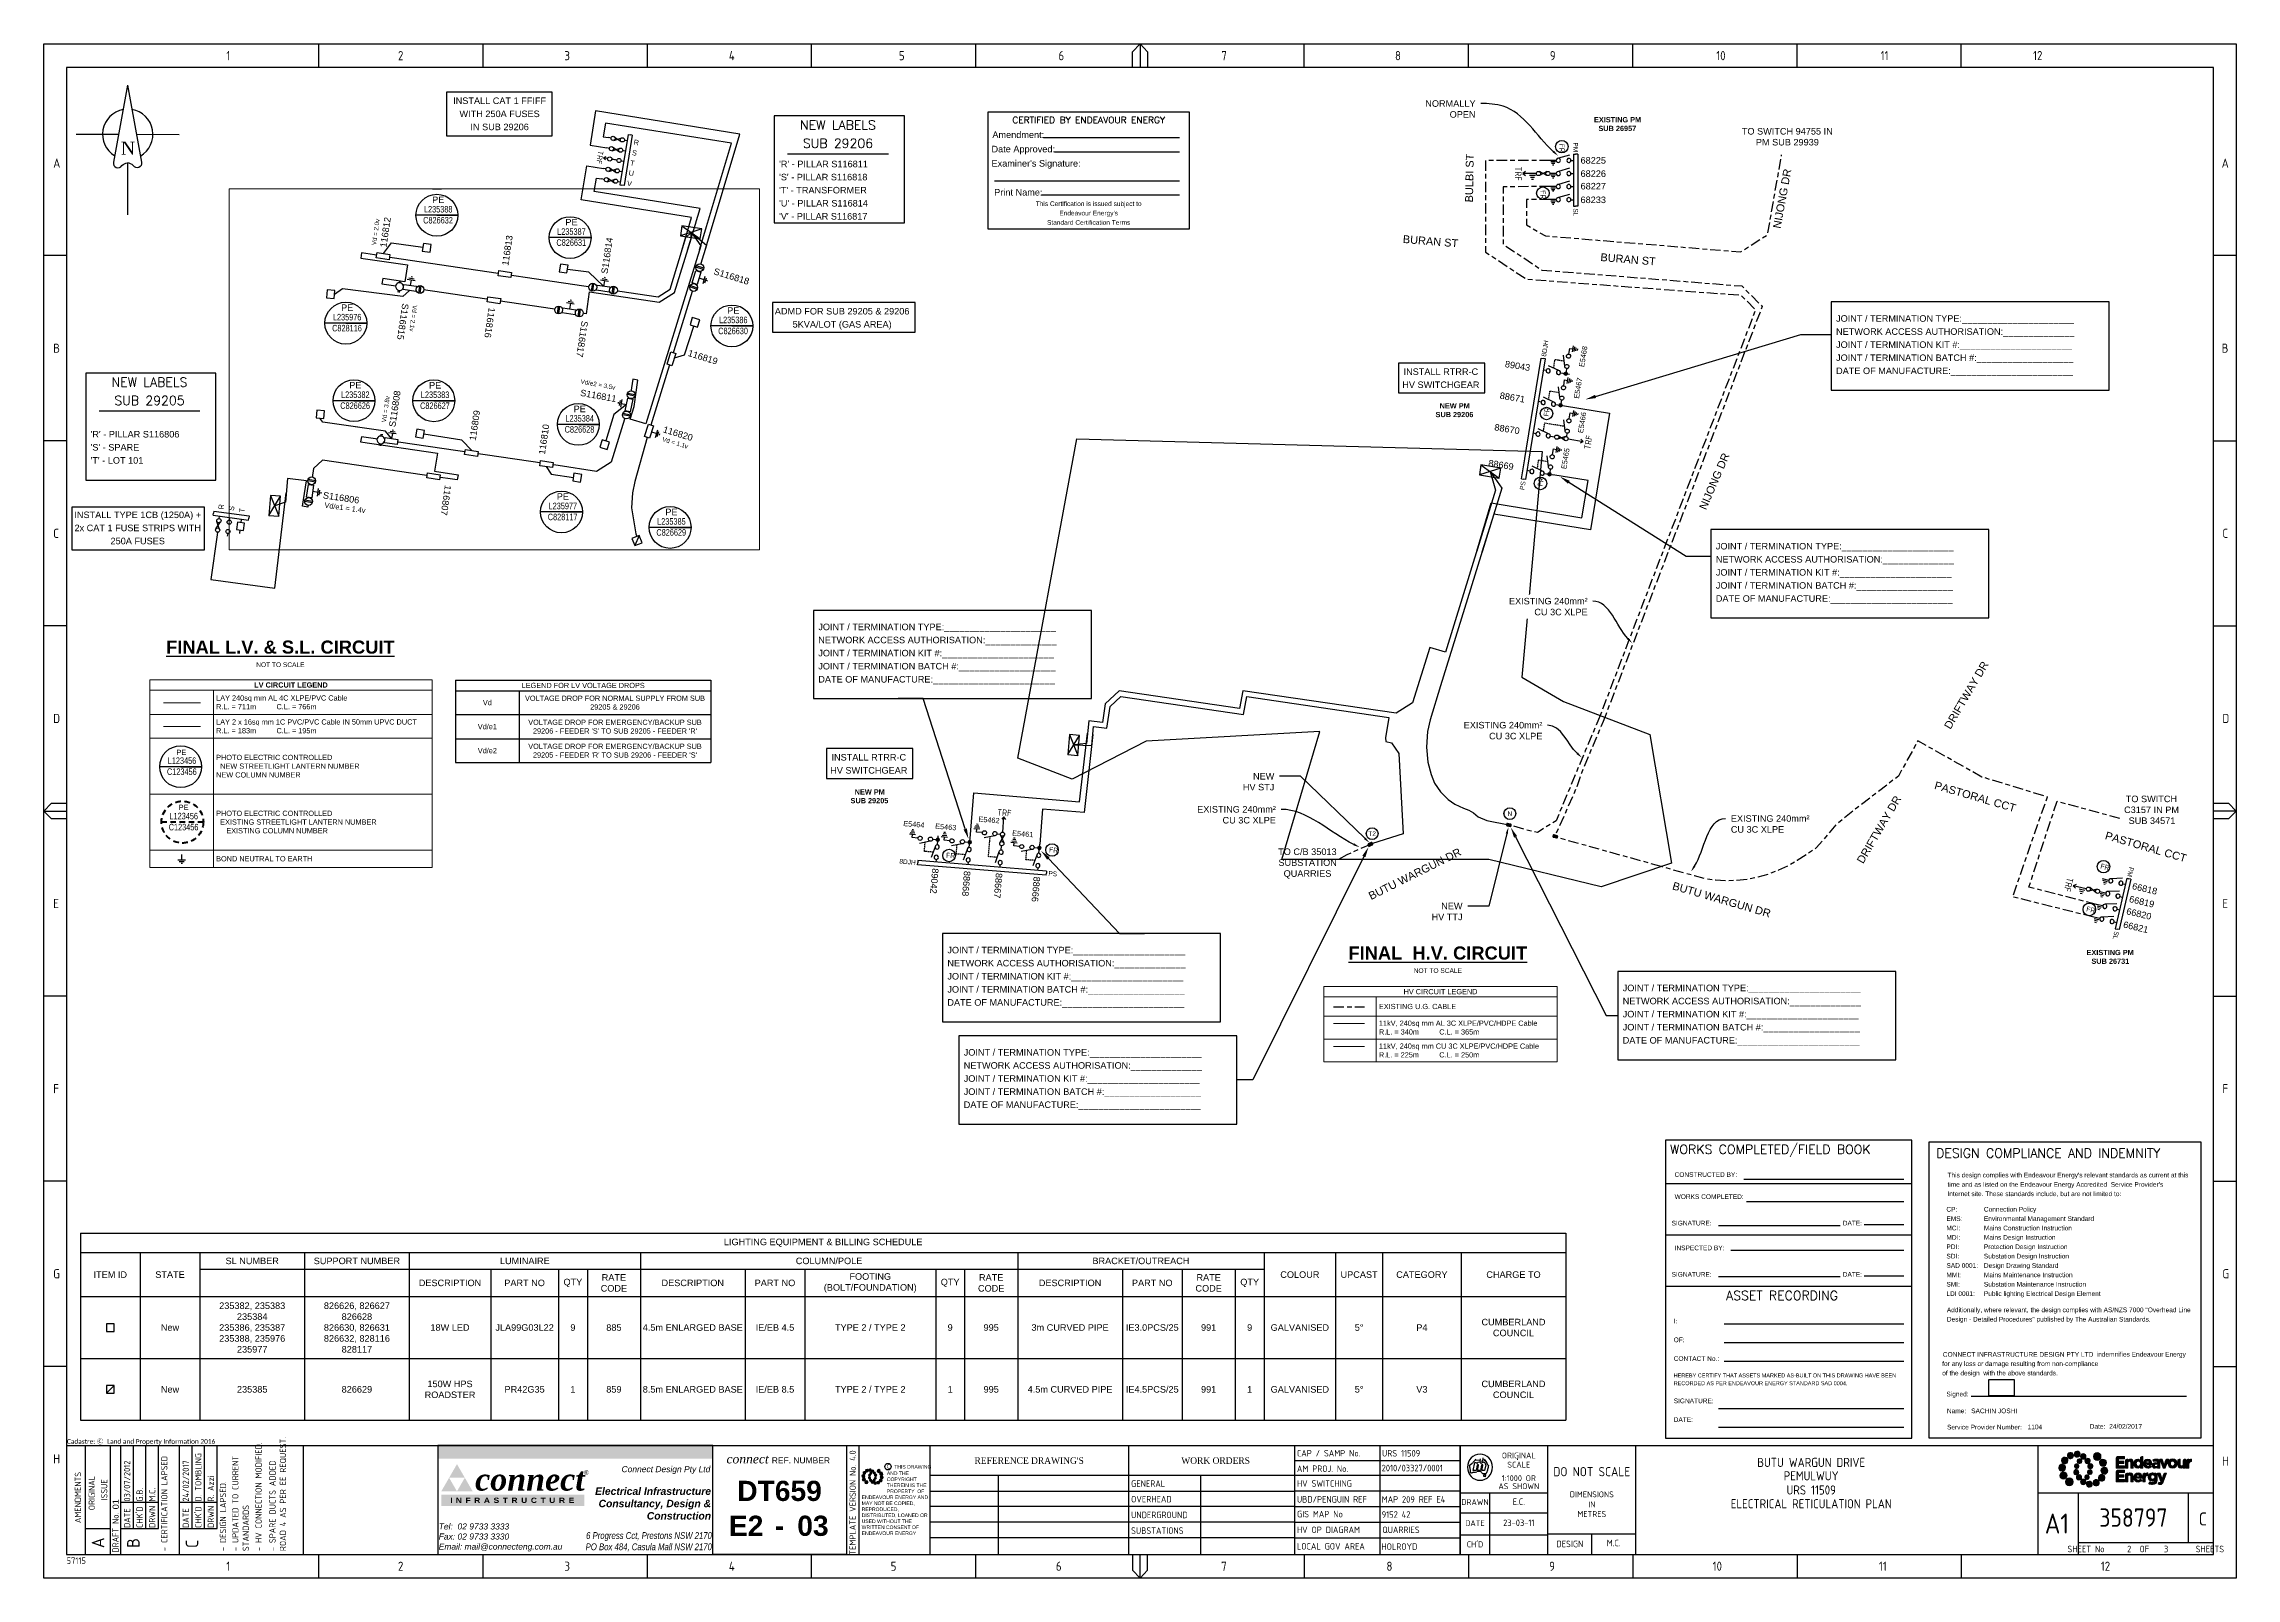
# Paper-space layout 'Sheet(2)' of a CAD drawing. Header units: metres, sheet in millimetres. Extents: x -29 to 809, y -2 to 585.
# The model-space entities are those that its viewports show. They can reach past a viewport. Long polylines and large blocks are cut down to what shows.
import ezdxf
from ezdxf import colors
from ezdxf.entities.mleader import LeaderData, LeaderLine
from ezdxf.enums import TextEntityAlignment as Align
from ezdxf.math import Vec2, Vec3

# ---------------------------------------------------------------- set-up
doc = ezdxf.new("R2010")
doc.units = ezdxf.units.M
for name, pattern in [('A', [0]), ('Cable Exist UG', [8.2, 4, -1.2, 1.8, -1.2]), ('CENTERX2', [4, 2.5, -0.5, 0.5, -0.5]), ('Dash', [5, 3, -2]), ('DASHED', [0.75, 0.5, -0.25]), ('IE Trench LV', [6.5, 5, -1.5])]:
    doc.linetypes.add(name, pattern=pattern)
doc.layers.get('0').update_dxf_attribs({"color": 6})
for name, color, linetype in [('_User_HV_Exist', 7, 'Continuous'), ('_User_LV_Exist', 7, 'Continuous'), ('Equip_HV_EXT', 7, 'Continuous'), ('Equip_LV_NEW', 2, 'Continuous'), ('Equip_SP_HV_NEW', 2, 'Continuous'), ('Equip_SP_SL_EXT', 7, 'Continuous'), ('Equip_SP_SL_NEW', 2, 'Continuous'), ('Mains_HV_EXT', 7, 'Continuous'), ('Mains_HV_MOD', 3, 'Continuous'), ('Mains_HV_NEW_U72', 2, 'Continuous'), ('Mains_LV_NEW_T84', 2, 'Continuous'), ('Notes', 7, 'Continuous'), ('Notes_SP_MISC', 7, 'Continuous'), ('Sub_HV_EXT', 7, 'Continuous'), ('Sub_LV_EXT', 7, 'Continuous'), ('Sub_SP_NEW', 2, 'Continuous'), ('SupportsUG_SP_EXT', 7, 'Continuous'), ('SupportsUG_SP_LV_NEW', 2, 'Continuous')]:
    doc.layers.add(name, color=color, linetype=linetype)
doc.layers.add('Features_HIDE', color=1, linetype='Continuous', plot=False)
doc.layers.add('Viewports', color=6, linetype='Continuous', plot=False)
doc.styles.add('ABlkR8pt', font='', dxfattribs={"height": 2.0202})
doc.styles.add('ANI10pt', font='ARIALNI.TTF', dxfattribs={"height": 2.5863})
doc.styles.add('AR07pt', font='arial.ttf', dxfattribs={"height": 1.7978})
doc.styles.add('AR09pt', font='arial.ttf', dxfattribs={"height": 2.3115})
doc.styles.add('ARB30pt', font='arialbd.ttf', dxfattribs={"height": 7.705})
doc.styles.add('ARBI11pt', font='arialbi.ttf', dxfattribs={"height": 2.8252})
doc.styles.add('ARI09pt', font='ariali.ttf', dxfattribs={"height": 2.3115})
doc.styles.add('ARIAL', font='arial.ttf', dxfattribs={"height": 2})
doc.styles.add('Elec', font='romand__.ttf')
doc.styles.add('iecARIAL', font='arial.ttf', dxfattribs={"height": 2})
doc.styles.add('iecISOCP', font='isocp.shx')
doc.styles.add('iecNAME', font='times.ttf')
doc.styles.add('iecTimesNewRoman', font='times.ttf')
doc.styles.add('IESYMBOL1', font='isocp.shx')
doc.styles.add('POLE_LABEL', font='arial.ttf')
doc.styles.get("Standard").update_dxf_attribs({"font": 'arial.ttf'})
doc.styles.add('SWG_LABEL', font='arial.ttf')
doc.styles.add('SWITCH_LABEL', font='arial.ttf', dxfattribs={"height": 2.5})
doc.styles.add('TNRBI36pt', font='timesbi.ttf', dxfattribs={"height": 8.601})
doc.styles.add('TNRI14pt', font='timesi.ttf', dxfattribs={"height": 3.4292})
doc.styles.get('ABlkR8pt').set_extended_font_data('Arial Black')
doc.linetypes.add('Cable 1', pattern='A,7,-3,["//",Standard,S=1.5,R=0,X=-2.1,Y=-0.7],-0.001', length=10.001)
doc.linetypes.add('Cable 4', pattern='A,5.25,-0.1,["o",Standard,S=2,R=0,X=1.2,Y=-0.7],-4', length=9.35)
doc.linetypes.add('Cable E UG', pattern='A,6,-0.5,["E",Standard,S=1.7,R=0,X=0.5,Y=-1],-2.9', length=9.4)
doc.linetypes.add('Cable New UG', pattern='A,7,-0.25,["x",Standard,S=2,R=0,X=0.2,Y=-0.8],-2.1', length=9.35)
doc.linetypes.add('Cable P UG', pattern='A,6,-0.5,["P",Standard,S=1.7,R=0,X=0.5,Y=-1],-2.9', length=9.4)
picture_1 = doc.add_image_def('image1.jpg', size_in_pixel=(198, 127))

psp = doc.layouts.new('Sheet(2)')

# ---------------------------------------------------------------- texts
at = {"color": 7, "lineweight": -3, "char_height": 2.5, "attachment_point": 5, "line_spacing_factor": 1.2}
for s, insert in [('INSTALL CAT 1 FFIFF\\PWITH 250A FUSES\\PIN SUB 29206', (145.38, 557.78)), ('ADMD FOR SUB 29205 & 29206\\P5KVA/LOT (GAS AREA)', (276.26, 479.48))]:
    psp.add_mtext(s, dxfattribs=dict(at, insert=insert))
at = {"layer": 'Notes', "color": 7}
for s, rotation, p in [('DRIFTWAY DR', 59.60055, (699.74, 322.32)), ('PASTORAL CCT', 343.82837, (693.37, 299.85)), ('DRIFTWAY DR', 59.60055, (666.37, 270.96)), ('PASTORAL CCT', 343.82837, (758.59, 280.67))]:
    psp.add_text(s, height=3, rotation=rotation, dxfattribs=at).set_placement(p)
at = {"layer": 'Notes', "style": 'IESYMBOL1'}
psp.add_text('TRF', height=2.5, rotation=355.30918, dxfattribs=at).set_placement((338.25, 290.68), align=Align.MIDDLE_CENTER)
at = {"layer": 'Notes', "color": 7, "char_height": 3.5, "attachment_point": 5, "line_spacing_factor": 1.2, "style": 'Elec'}
for s, insert, width in [('NEW LABELS\\PSUB 29206', (274.67, 550.03), 46.5626), ('NEW LABELS\\PSUB 29205', (11.59, 451.74), 50.7962)]:
    psp.add_mtext(s, dxfattribs=dict(at, insert=insert, width=width))
at = {"layer": 'Notes', "color": 7, "linetype": 'Cable Exist UG', "lineweight": 0, "attachment_point": 1}
for s, width, insert, char_height in [('\\pi9.5522;{\\fArial|b1|i0|c0|p34;EXISTING PM\\P\\pi11.246;SUB 26957}', 36.7114, (554, 556.56), 2), ('\\pi1.1704;TO SWITCH 94755 IN \\P\\pi6.531;PM SUB 29939', 36.7114, (618.87, 552.38), 2.5), ('\\pi12.815;{\\fArial|b1|i0|c0|p34;NEW PM\\P\\pi11.234;SUB 29206}', 36.7114, (491.77, 447.2), 2), ('\\pi12.815;{\\fArial|b1|i0|c0|p34;NEW PM\\P\\pi11.226;SUB 29205}', 36.7114, (268.25, 299.63), 2), ('\\pi2.6816;TO SWITCH \\P\\pi2.0345;C3157 IN PM \\P\\pi3.7645;SUB 34571', 24.5942, (764.07, 297.22), 2.5), ('\\pi7.3138;TO C/B 35013\\P\\pi7.4195;SUBSTATION\\P\\pi9.4011;QUARRIES', 36.7114, (435.56, 277.03), 2.5), ('\\pi9.5522;{\\fArial|b1|i0|c0|p34;EXISTING PM\\P\\pi11.411;SUB 26731}', 36.7114, (742.22, 238.26), 2)]:
    psp.add_mtext_dynamic_manual_height_columns(s, width=width, gutter_width=4, heights=[0], dxfattribs=dict(at, insert=insert, char_height=char_height))
at = {"layer": 'Notes', "char_height": 2, "width": 1.1319, "attachment_point": 1, "style": 'iecARIAL'}
for s, insert, rotation in [('R', (196.78, 548.01), 350.76966), ('U', (194.88, 536.28), 350.76966), ('T', (195.42, 540.08), 350.76966), ('S', (196.15, 544.02), 350.76966), ('V', (194.24, 532.3), 350.76966), ('R', (37.86, 406.76), 82.14884), ('S', (41.86, 406.21), 82.14884), ('T', (45.82, 405.58), 82.14884)]:
    psp.add_mtext(s, dxfattribs=dict(at, insert=insert, rotation=rotation))
at = {"layer": 'Notes', "color": 7, "insert": (252.17, 528.61), "char_height": 2.5, "attachment_point": 4, "line_spacing_factor": 1.2}
psp.add_mtext("'R' - PILLAR S116811\\P'S' - PILLAR S116818\\P'T' - TRANSFORMER\\P'U' - PILLAR S116814\\P'V' - PILLAR S116817", dxfattribs=at)
at = {"layer": 'Notes', "color": 7, "char_height": 3, "attachment_point": 1}
for s, width, insert, rotation in [('BULBI ST', 25.6724, (514.28, 523.98), 88.95165), ('NIJONG DR', 25.6724, (631.89, 514.32), 79.63078), ('BURAN ST', 25.6724, (490.65, 511.46), 355.39465), ('BURAN ST', 25.6724, (566.15, 504.55), 355.39465), ('NIJONG DR', 25.6724, (603.61, 407.37), 66.81713), ('BUTU WARGUN DR', 42.5825, (477.05, 259.96), 26.58272), ('\\pi0.16848;BUTU WARGUN DR', 38.8581, (593.92, 264.37), 343.82837)]:
    psp.add_mtext_dynamic_manual_height_columns(s, width=width, gutter_width=4, heights=[0], dxfattribs=dict(at, insert=insert, rotation=rotation))
at = {"layer": 'Notes', "color": 7, "lineweight": -3, "char_height": 1.7, "width": 13.9657, "attachment_point": 5, "line_spacing_factor": 1.2}
for s, insert, rotation in [('Vd = 2.0v', (98.04, 512.65), 81.84915), ('Vd = 2.1v', (112.38, 479.63), 262.4475), ('Vd = 1.1v', (212.5, 432.06), 343.31311)]:
    psp.add_mtext(s, dxfattribs=dict(at, insert=insert, rotation=rotation))
at = {"layer": 'Notes', "color": 7, "lineweight": -3, "char_height": 2.5, "attachment_point": 5, "line_spacing_factor": 1.2}
for s, insert, width in [('INSTALL RTRR-C\\PHV SWITCHGEAR', (505.04, 456.74), 33.0549), ('INSTALL TYPE 1CB (1250A) + \\P2x CAT 1 FUSE STRIPS WITH 250A FUSES', (7.1, 399.52), 56.5885), ('INSTALL RTRR-C\\PHV SWITCHGEAR', (286.45, 309.36), 33.0549)]:
    psp.add_mtext(s, dxfattribs=dict(at, insert=insert, width=width))
at = {"layer": 'Notes', "color": 7, "insert": (-10.91, 430.33), "char_height": 2.5, "width": 43.8835, "attachment_point": 4, "line_spacing_factor": 1.2}
psp.add_mtext("'R' - PILLAR S116806\\P'S' - SPARE\\P'T' - LOT 101 ", dxfattribs=at)
at = {"layer": 'Notes', "insert": (78.64, 409.28), "char_height": 2, "width": 19.4809, "attachment_point": 1, "rotation": 352.2825}
psp.add_mtext('Vd/e1 = 1.4v', dxfattribs=at)
at = {"layer": 'Notes', "char_height": 5, "attachment_point": 5}
for s, width, insert in [('{\\fArial|b1|i0|c0|p34;\\LFINAL L.V. & S.L. CIRCUIT\\P\\fArial|b0|i0|c0|p34;\\H0.36x;\\lNOT TO SCALE}', 91.6465, (61.61, 351.41)), ('{\\fArial|b1|i0|c0|p34;\\LFINAL  H.V. CIRCUIT\\P\\fArial|b0|i0|c0|p34;\\H0.36x;\\lNOT TO SCALE}', 70.845, (503.88, 234.49))]:
    psp.add_mtext_dynamic_manual_height_columns(s, width=width, gutter_width=4, heights=[0], dxfattribs=dict(at, insert=insert))
at = {"layer": 'Notes', "insert": (337.5, 267.55), "char_height": 2.5, "attachment_point": 1, "rotation": 265.281}
psp.add_mtext_dynamic_manual_height_columns('88667', width=9.3857, gutter_width=4, heights=[0], dxfattribs=at)

msp = doc.modelspace()

# ---------------------------------------------------------------- texts
at = {"layer": '_User_LV_Exist'}
for s, rotation, p in [('T84', 65.2246, (308486.42, 6256355.3)), ('T94', 68.85119, (308480.69, 6256341.53)), ('T94', 71.76495, (308471.69, 6256314.14)), ('T84', 71.76495, (308473.61, 6256313.42))]:
    msp.add_text(s, height=1.8, rotation=rotation, dxfattribs=at).set_placement(p)

# ---------------------------------------------------------------- blocks, each defined once
blk = doc.blocks.new('NorthPnt 11(NP11)')
for p, q in [((-19.7, 0.02), (-3.49, 0)), ((3.32, 0), (19.7, -0.02)), ((-0.08, -10.94), (-0.08, -30.8))]:
    blk.add_line(p, q)
for points in [[(-0.08, 18.81), (-5.43, -10.68, 0.877048), (-2.29, -11.9, -0.1543), (-0.08, -10.94, 0.090511)], [(-0.08, 18.81), (5.26, -10.68, -0.877048), (2.13, -11.9, 0.1543), (-0.08, -10.94, -0.090511)]]:
    blk.add_lwpolyline(points, format="xyb")
for start, end in [(100.5988, 238.86433), (300.09942, 80.43745)]:
    blk.add_arc((0, 0), 9.64, start, end)
at = {"color": 7, "style": 'iecNAME'}
blk.add_text('N', height=5.02, dxfattribs=at).set_placement((-2.62, -7.82))
blk = doc.blocks.new('EE_LOGO_SMALL')
at = {"layer": 'Notes'}
h = blk.add_hatch(color=256, dxfattribs=at)
edge = h.paths.add_edge_path()
edge.add_spline(control_points=[(-8.4, 2), (-9.2, 2), (-9.8, 1.4), (-9.8, 0.7), (-9.9, -0.1), (-9.3, -0.7), (-8.6, -0.8), (-7.8, -0.8), (-7.2, -0.2), (-7.1, 0.5), (-7.1, 1.3), (-7.7, 1.9), (-8.4, 2)], knot_values=[0, 0, 0, 0, 1, 1, 1, 2, 2, 2, 3, 3, 3, 4, 4, 4, 4], degree=3, periodic=0)
h = blk.add_hatch(color=256, dxfattribs=at)
edge = h.paths.add_edge_path()
edge.add_spline(control_points=[(-6.8, 4.5), (-7.4, 4.8), (-8.2, 4.6), (-8.6, 4), (-8.9, 3.4), (-8.7, 2.6), (-8.1, 2.2), (-7.5, 1.9), (-6.7, 2.1), (-6.3, 2.7), (-6, 3.3), (-6.2, 4.1), (-6.8, 4.5)], knot_values=[0, 0, 0, 0, 1, 1, 1, 2, 2, 2, 3, 3, 3, 4, 4, 4, 4], degree=3, periodic=0)
h = blk.add_hatch(color=256, dxfattribs=at)
edge = h.paths.add_edge_path()
edge.add_spline(control_points=[(-4.2, 5.9), (-4.6, 6.5), (-5.3, 6.6), (-5.9, 6.3), (-6.4, 5.9), (-6.6, 5.1), (-6.2, 4.6), (-5.9, 4), (-5.1, 3.8), (-4.6, 4.2), (-4, 4.6), (-3.8, 5.3), (-4.2, 5.9)], knot_values=[0, 0, 0, 0, 1, 1, 1, 2, 2, 2, 3, 3, 3, 4, 4, 4, 4], degree=3, periodic=0)
h = blk.add_hatch(color=256, dxfattribs=at)
edge = h.paths.add_edge_path()
edge.add_spline(control_points=[(-1.3, 5.9), (-1.4, 6.5), (-2, 7), (-2.6, 6.9), (-3.3, 6.9), (-3.7, 6.3), (-3.7, 5.6), (-3.6, 5), (-3, 4.5), (-2.4, 4.6), (-1.7, 4.7), (-1.3, 5.2), (-1.3, 5.9)], knot_values=[0, 0, 0, 0, 1, 1, 1, 2, 2, 2, 3, 3, 3, 4, 4, 4, 4], degree=3, periodic=0)
h = blk.add_hatch(color=256, dxfattribs=at)
edge = h.paths.add_edge_path()
edge.add_spline(control_points=[(-2.5, 2.1), (-3, 2.2), (-3.5, 1.9), (-3.6, 1.3), (-3.7, 0.8), (-3.4, 0.3), (-2.9, 0.2), (-2.4, 0.1), (-1.9, 0.4), (-1.8, 0.9), (-1.7, 1.5), (-2, 2), (-2.5, 2.1)], knot_values=[0, 0, 0, 0, 1, 1, 1, 2, 2, 2, 3, 3, 3, 4, 4, 4, 4], degree=3, periodic=0)
h = blk.add_hatch(color=256, dxfattribs=at)
edge = h.paths.add_edge_path()
edge.add_spline(control_points=[(1, 4.9), (1, 4.3), (0.5, 3.8), (-0.1, 3.8), (-0.7, 3.8), (-1.2, 4.3), (-1.2, 4.9), (-1.2, 5.5), (-0.7, 6), (-0.1, 6), (0.5, 6), (1, 5.5), (1, 4.9)], knot_values=[0, 0, 0, 0, 1, 1, 1, 2, 2, 2, 3, 3, 3, 4, 4, 4, 4], degree=3, periodic=0)
edge = h.paths.add_edge_path()
edge.add_spline(control_points=[(-1.4, 4), (-1.9, 4.1), (-2.4, 3.8), (-2.5, 3.3), (-2.6, 2.7), (-2.3, 2.2), (-1.8, 2.1), (-1.3, 2), (-0.7, 2.3), (-0.6, 2.9), (-0.5, 3.4), (-0.9, 3.9), (-1.4, 4)], knot_values=[0, 0, 0, 0, 1, 1, 1, 2, 2, 2, 3, 3, 3, 4, 4, 4, 4], degree=3, periodic=0)
h = blk.add_hatch(color=256, dxfattribs=at)
edge = h.paths.add_edge_path()
edge.add_spline(control_points=[(2.3, 2.4), (2.8, 2.8), (2.8, 3.4), (2.4, 3.9), (2, 4.3), (1.4, 4.3), (0.9, 3.9), (0.5, 3.6), (0.5, 2.9), (0.9, 2.5), (1.2, 2), (1.9, 2), (2.3, 2.4)], knot_values=[0, 0, 0, 0, 1, 1, 1, 2, 2, 2, 3, 3, 3, 4, 4, 4, 4], degree=3, periodic=0)
edge = h.paths.add_edge_path()
edge.add_spline(control_points=[(1, 4.9), (1, 4.3), (0.5, 3.8), (-0.1, 3.8), (-0.7, 3.8), (-1.2, 4.3), (-1.2, 4.9), (-1.2, 5.5), (-0.7, 6), (-0.1, 6), (0.5, 6), (1, 5.5), (1, 4.9)], knot_values=[0, 0, 0, 0, 1, 1, 1, 2, 2, 2, 3, 3, 3, 4, 4, 4, 4], degree=3, periodic=0)
h = blk.add_hatch(color=256, dxfattribs=at)
edge = h.paths.add_edge_path()
edge.add_spline(control_points=[(1, 4.9), (1, 4.3), (0.5, 3.8), (-0.1, 3.8), (-0.7, 3.8), (-1.2, 4.3), (-1.2, 4.9), (-1.2, 5.5), (-0.7, 6), (-0.1, 6), (0.5, 6), (1, 5.5), (1, 4.9)], knot_values=[0, 0, 0, 0, 1, 1, 1, 2, 2, 2, 3, 3, 3, 4, 4, 4, 4], degree=3, periodic=0)
edge = h.paths.add_edge_path(flags=16)
edge.add_spline(control_points=[(1, 4.9), (1, 4.3), (0.5, 3.8), (-0.1, 3.8), (-0.7, 3.8), (-1.2, 4.3), (-1.2, 4.9), (-1.2, 5.5), (-0.7, 6), (-0.1, 6), (0.5, 6), (1, 5.5), (1, 4.9)], knot_values=[0, 0, 0, 0, 1, 1, 1, 2, 2, 2, 3, 3, 3, 4, 4, 4, 4], degree=3, periodic=0)
h = blk.add_hatch(color=256, dxfattribs=at)
edge = h.paths.add_edge_path()
edge.add_spline(control_points=[(3, 0.2), (3.5, 0.3), (3.8, 0.9), (3.7, 1.4), (3.6, 1.9), (3, 2.3), (2.5, 2.1), (1.9, 2), (1.6, 1.4), (1.8, 0.9), (1.9, 0.4), (2.5, 0.1), (3, 0.2)], knot_values=[0, 0, 0, 0, 1, 1, 1, 2, 2, 2, 3, 3, 3, 4, 4, 4, 4], degree=3, periodic=0)
h = blk.add_hatch(color=256, dxfattribs=at)
edge = h.paths.add_edge_path()
edge.add_spline(control_points=[(7, 4.9), (7, 4), (6.3, 3.4), (5.5, 3.4), (4.6, 3.4), (4, 4), (4, 4.9), (4, 5.7), (4.6, 6.4), (5.5, 6.4), (6.3, 6.4), (7, 5.7), (7, 4.9)], knot_values=[0, 0, 0, 0, 1, 1, 1, 2, 2, 2, 3, 3, 3, 4, 4, 4, 4], degree=3, periodic=0)
h = blk.add_hatch(color=256, dxfattribs=at)
edge = h.paths.add_edge_path()
edge.add_spline(control_points=[(8.4, 1.1), (9.1, 1.5), (9.4, 2.3), (9.1, 3), (8.8, 3.7), (7.9, 4.1), (7.2, 3.8), (6.5, 3.4), (6.2, 2.6), (6.5, 1.9), (6.8, 1.2), (7.7, 0.8), (8.4, 1.1)], knot_values=[0, 0, 0, 0, 1, 1, 1, 2, 2, 2, 3, 3, 3, 4, 4, 4, 4], degree=3, periodic=0)
h = blk.add_hatch(color=256, dxfattribs=at)
edge = h.paths.add_edge_path()
edge.add_spline(control_points=[(8.3, -1.9), (9, -1.9), (9.7, -1.4), (9.7, -0.6), (9.7, 0.1), (9.2, 0.8), (8.4, 0.8), (7.7, 0.8), (7, 0.3), (7, -0.5), (6.9, -1.2), (7.5, -1.9), (8.3, -1.9)], knot_values=[0, 0, 0, 0, 1, 1, 1, 2, 2, 2, 3, 3, 3, 4, 4, 4, 4], degree=3, periodic=0)
h = blk.add_hatch(color=256, dxfattribs=at)
edge = h.paths.add_edge_path()
edge.add_spline(control_points=[(-8.5, -1.1), (-9.2, -1.4), (-9.6, -2.3), (-9.3, -3), (-8.9, -3.7), (-8.1, -4), (-7.4, -3.7), (-6.7, -3.4), (-6.3, -2.5), (-6.6, -1.8), (-7, -1.1), (-7.8, -0.8), (-8.5, -1.1)], knot_values=[0, 0, 0, 0, 1, 1, 1, 2, 2, 2, 3, 3, 3, 4, 4, 4, 4], degree=3, periodic=0)
h = blk.add_hatch(color=256, dxfattribs=at)
edge = h.paths.add_edge_path()
edge.add_spline(control_points=[(-7.1, -4.8), (-7.1, -4), (-6.5, -3.3), (-5.6, -3.3), (-4.8, -3.3), (-4.1, -4), (-4.1, -4.8), (-4.1, -5.7), (-4.8, -6.3), (-5.6, -6.3), (-6.5, -6.3), (-7.1, -5.7), (-7.1, -4.8)], knot_values=[0, 0, 0, 0, 1, 1, 1, 2, 2, 2, 3, 3, 3, 4, 4, 4, 4], degree=3, periodic=0)
h = blk.add_hatch(color=256, dxfattribs=at)
edge = h.paths.add_edge_path()
edge.add_spline(control_points=[(-3.1, -0.2), (-3.7, -0.3), (-4, -0.8), (-3.8, -1.4), (-3.7, -1.9), (-3.2, -2.2), (-2.6, -2.1), (-2.1, -1.9), (-1.8, -1.4), (-1.9, -0.9), (-2.1, -0.3), (-2.6, 0), (-3.1, -0.2)], knot_values=[0, 0, 0, 0, 1, 1, 1, 2, 2, 2, 3, 3, 3, 4, 4, 4, 4], degree=3, periodic=0)
h = blk.add_hatch(color=256, dxfattribs=at)
edge = h.paths.add_edge_path()
edge.add_spline(control_points=[(-2.5, -2.3), (-2.9, -2.7), (-3, -3.4), (-2.6, -3.8), (-2.2, -4.2), (-1.5, -4.3), (-1.1, -3.9), (-0.7, -3.5), (-0.6, -2.8), (-1, -2.4), (-1.4, -2), (-2, -1.9), (-2.5, -2.3)], knot_values=[0, 0, 0, 0, 1, 1, 1, 2, 2, 2, 3, 3, 3, 4, 4, 4, 4], degree=3, periodic=0)
h = blk.add_hatch(color=256, dxfattribs=at)
edge = h.paths.add_edge_path()
edge.add_spline(control_points=[(-1.2, -4.8), (-1.2, -4.2), (-0.7, -3.7), (-0.1, -3.7), (0.5, -3.7), (1, -4.2), (1, -4.8), (1, -5.4), (0.5, -5.9), (-0.1, -5.9), (-0.7, -5.9), (-1.2, -5.4), (-1.2, -4.8)], knot_values=[0, 0, 0, 0, 1, 1, 1, 2, 2, 2, 3, 3, 3, 4, 4, 4, 4], degree=3, periodic=0)
h = blk.add_hatch(color=256, dxfattribs=at)
edge = h.paths.add_edge_path()
edge.add_spline(control_points=[(1.2, -3.9), (1.7, -4.1), (2.2, -3.7), (2.3, -3.2), (2.5, -2.7), (2.1, -2.2), (1.6, -2.1), (1.1, -2), (0.6, -2.3), (0.5, -2.8), (0.4, -3.3), (0.7, -3.8), (1.2, -3.9)], knot_values=[0, 0, 0, 0, 1, 1, 1, 2, 2, 2, 3, 3, 3, 4, 4, 4, 4], degree=3, periodic=0)
h = blk.add_hatch(color=256, dxfattribs=at)
edge = h.paths.add_edge_path()
edge.add_spline(control_points=[(1.2, -5.8), (1.3, -6.5), (1.8, -6.9), (2.5, -6.9), (3.1, -6.8), (3.6, -6.2), (3.5, -5.6), (3.4, -5), (2.9, -4.5), (2.2, -4.6), (1.6, -4.6), (1.1, -5.2), (1.2, -5.8)], knot_values=[0, 0, 0, 0, 1, 1, 1, 2, 2, 2, 3, 3, 3, 4, 4, 4, 4], degree=3, periodic=0)
h = blk.add_hatch(color=256, dxfattribs=at)
edge = h.paths.add_edge_path()
edge.add_spline(control_points=[(2.4, -2), (2.9, -2.1), (3.4, -1.8), (3.5, -1.3), (3.6, -0.8), (3.3, -0.3), (2.8, -0.2), (2.2, -0.1), (1.7, -0.4), (1.6, -0.9), (1.5, -1.4), (1.8, -1.9), (2.4, -2)], knot_values=[0, 0, 0, 0, 1, 1, 1, 2, 2, 2, 3, 3, 3, 4, 4, 4, 4], degree=3, periodic=0)
h = blk.add_hatch(color=256, dxfattribs=at)
edge = h.paths.add_edge_path()
edge.add_spline(control_points=[(4, -5.8), (4.4, -6.4), (5.2, -6.6), (5.7, -6.2), (6.3, -5.8), (6.5, -5.1), (6.1, -4.5), (5.7, -4), (5, -3.8), (4.4, -4.2), (3.8, -4.5), (3.7, -5.3), (4, -5.8)], knot_values=[0, 0, 0, 0, 1, 1, 1, 2, 2, 2, 3, 3, 3, 4, 4, 4, 4], degree=3, periodic=0)
h = blk.add_hatch(color=256, dxfattribs=at)
edge = h.paths.add_edge_path()
edge.add_spline(control_points=[(6.7, -4.4), (7.3, -4.8), (8.1, -4.6), (8.4, -4), (8.8, -3.3), (8.6, -2.6), (8, -2.2), (7.3, -1.8), (6.6, -2.1), (6.2, -2.7), (5.8, -3.3), (6, -4.1), (6.7, -4.4)], knot_values=[0, 0, 0, 0, 1, 1, 1, 2, 2, 2, 3, 3, 3, 4, 4, 4, 4], degree=3, periodic=0)
at = {"layer": 'Notes', "lineweight": 0}
for points in [[(1.8, 2.1), (1.8, 2.1)], [(-2, -2.1), (-2, -2.1)]]:
    blk.add_lwpolyline(points, dxfattribs=at)
for points in [[(-8.4, 2), (-9.2, 2), (-9.8, 1.4), (-9.8, 0.7), (-9.9, -0.1), (-9.3, -0.7), (-8.6, -0.8), (-7.8, -0.8), (-7.2, -0.2), (-7.1, 0.5), (-7.1, 1.3), (-7.7, 1.9), (-8.4, 2)], [(-6.8, 4.5), (-7.4, 4.8), (-8.2, 4.6), (-8.6, 4), (-8.9, 3.4), (-8.7, 2.6), (-8.1, 2.2), (-7.5, 1.9), (-6.7, 2.1), (-6.3, 2.7), (-6, 3.3), (-6.2, 4.1), (-6.8, 4.5)], [(-4.2, 5.9), (-4.6, 6.5), (-5.3, 6.6), (-5.9, 6.3), (-6.4, 5.9), (-6.6, 5.1), (-6.2, 4.6), (-5.9, 4), (-5.1, 3.8), (-4.6, 4.2), (-4, 4.6), (-3.8, 5.3), (-4.2, 5.9)], [(-1.3, 5.9), (-1.4, 6.5), (-2, 7), (-2.6, 6.9), (-3.3, 6.9), (-3.7, 6.3), (-3.7, 5.6), (-3.6, 5), (-3, 4.5), (-2.4, 4.6), (-1.7, 4.7), (-1.3, 5.2), (-1.3, 5.9)], [(-2.5, 2.1), (-3, 2.2), (-3.5, 1.9), (-3.6, 1.3), (-3.7, 0.8), (-3.4, 0.3), (-2.9, 0.2), (-2.4, 0.1), (-1.9, 0.4), (-1.8, 0.9), (-1.7, 1.5), (-2, 2), (-2.5, 2.1)], [(-1.4, 4), (-1.9, 4.1), (-2.4, 3.8), (-2.5, 3.3), (-2.6, 2.7), (-2.3, 2.2), (-1.8, 2.1), (-1.3, 2), (-0.7, 2.3), (-0.6, 2.9), (-0.5, 3.4), (-0.9, 3.9), (-1.4, 4)], [(1, 4.9), (1, 4.3), (0.5, 3.8), (-0.1, 3.8), (-0.7, 3.8), (-1.2, 4.3), (-1.2, 4.9), (-1.2, 5.5), (-0.7, 6), (-0.1, 6), (0.5, 6), (1, 5.5), (1, 4.9)], [(1, 4.9), (1, 4.3), (0.5, 3.8), (-0.1, 3.8), (-0.7, 3.8), (-1.2, 4.3), (-1.2, 4.9), (-1.2, 5.5), (-0.7, 6), (-0.1, 6), (0.5, 6), (1, 5.5), (1, 4.9)], [(2.3, 2.4), (2.8, 2.8), (2.8, 3.4), (2.4, 3.9), (2, 4.3), (1.4, 4.3), (0.9, 3.9), (0.5, 3.6), (0.5, 2.9), (0.9, 2.5), (1.2, 2), (1.9, 2), (2.3, 2.4)], [(3, 0.2), (3.5, 0.3), (3.8, 0.9), (3.7, 1.4), (3.6, 1.9), (3, 2.3), (2.5, 2.1), (1.9, 2), (1.6, 1.4), (1.8, 0.9), (1.9, 0.4), (2.5, 0.1), (3, 0.2)], [(7, 4.9), (7, 4), (6.3, 3.4), (5.5, 3.4), (4.6, 3.4), (4, 4), (4, 4.9), (4, 5.7), (4.6, 6.4), (5.5, 6.4), (6.3, 6.4), (7, 5.7), (7, 4.9)], [(8.4, 1.1), (9.1, 1.5), (9.4, 2.3), (9.1, 3), (8.8, 3.7), (7.9, 4.1), (7.2, 3.8), (6.5, 3.4), (6.2, 2.6), (6.5, 1.9), (6.8, 1.2), (7.7, 0.8), (8.4, 1.1)], [(8.3, -1.9), (9, -1.9), (9.7, -1.4), (9.7, -0.6), (9.7, 0.1), (9.2, 0.8), (8.4, 0.8), (7.7, 0.8), (7, 0.3), (7, -0.5), (6.9, -1.2), (7.5, -1.9), (8.3, -1.9)], [(-8.5, -1.1), (-9.2, -1.4), (-9.6, -2.3), (-9.3, -3), (-8.9, -3.7), (-8.1, -4), (-7.4, -3.7), (-6.7, -3.4), (-6.3, -2.5), (-6.6, -1.8), (-7, -1.1), (-7.8, -0.8), (-8.5, -1.1)], [(-7.1, -4.8), (-7.1, -4), (-6.5, -3.3), (-5.6, -3.3), (-4.8, -3.3), (-4.1, -4), (-4.1, -4.8), (-4.1, -5.7), (-4.8, -6.3), (-5.6, -6.3), (-6.5, -6.3), (-7.1, -5.7), (-7.1, -4.8)], [(-3.1, -0.2), (-3.7, -0.3), (-4, -0.8), (-3.8, -1.4), (-3.7, -1.9), (-3.2, -2.2), (-2.6, -2.1), (-2.1, -1.9), (-1.8, -1.4), (-1.9, -0.9), (-2.1, -0.3), (-2.6, 0), (-3.1, -0.2)], [(-2.5, -2.3), (-2.9, -2.7), (-3, -3.4), (-2.6, -3.8), (-2.2, -4.2), (-1.5, -4.3), (-1.1, -3.9), (-0.7, -3.5), (-0.6, -2.8), (-1, -2.4), (-1.4, -2), (-2, -1.9), (-2.5, -2.3)], [(-1.2, -4.8), (-1.2, -4.2), (-0.7, -3.7), (-0.1, -3.7), (0.5, -3.7), (1, -4.2), (1, -4.8), (1, -5.4), (0.5, -5.9), (-0.1, -5.9), (-0.7, -5.9), (-1.2, -5.4), (-1.2, -4.8)], [(1.2, -3.9), (1.7, -4.1), (2.2, -3.7), (2.3, -3.2), (2.5, -2.7), (2.1, -2.2), (1.6, -2.1), (1.1, -2), (0.6, -2.3), (0.5, -2.8), (0.4, -3.3), (0.7, -3.8), (1.2, -3.9)], [(1.2, -5.8), (1.3, -6.5), (1.8, -6.9), (2.5, -6.9), (3.1, -6.8), (3.6, -6.2), (3.5, -5.6), (3.4, -5), (2.9, -4.5), (2.2, -4.6), (1.6, -4.6), (1.1, -5.2), (1.2, -5.8)], [(2.4, -2), (2.9, -2.1), (3.4, -1.8), (3.5, -1.3), (3.6, -0.8), (3.3, -0.3), (2.8, -0.2), (2.2, -0.1), (1.7, -0.4), (1.6, -0.9), (1.5, -1.4), (1.8, -1.9), (2.4, -2)], [(4, -5.8), (4.4, -6.4), (5.2, -6.6), (5.7, -6.2), (6.3, -5.8), (6.5, -5.1), (6.1, -4.5), (5.7, -4), (5, -3.8), (4.4, -4.2), (3.8, -4.5), (3.7, -5.3), (4, -5.8)], [(6.7, -4.4), (7.3, -4.8), (8.1, -4.6), (8.4, -4), (8.8, -3.3), (8.6, -2.6), (8, -2.2), (7.3, -1.8), (6.6, -2.1), (6.2, -2.7), (5.8, -3.3), (6, -4.1), (6.7, -4.4)]]:
    blk.add_open_spline(points, degree=3, knots=[0, 0, 0, 0, 1, 1, 1, 2, 2, 2, 3, 3, 3, 4, 4, 4, 4], dxfattribs=at)
blk = doc.blocks.new('EE_COPYRIGHT_A1')
at = {"layer": 'Notes'}
blk.add_circle((9.53, -0.82), 1.15, dxfattribs=at)
at = {"xscale": 0.4, "yscale": 0.4, "zscale": 0.4}
blk.add_blockref('EE_LOGO_SMALL', (3.96, -4.29), dxfattribs=at)
at = {"layer": 'Notes', "insert": (0, 0), "char_height": 1.25, "width": 24.1208, "attachment_point": 1, "style": 'ARIAL'}
blk.add_mtext('\\pt8.75;               ^I{\\H1.2x;C } THIS DRAWING\\P\\pi-8.75,l8.75,t8.75,20;       ^IAND THE ^I\\P\\pi0,t8.75;COPYRIGHT\\P\\pi-8.75,t1.25,8.75;^I^ITHEREIN IS THE PROPERTY  OF \\P\\pi0,l0,t1.25;ENDEAVOUR ENERGY AND MAY NOT BE COPIED, REPRODUCED, DISTRIBUTED, LOANED OR USED WITHOUT THE WRITTEN CONSENT OF ENDEAVOUR ENERGY', dxfattribs=at)
blk = doc.blocks.new('EE_LOGO')
h = blk.add_hatch(color=7)
edge = h.paths.add_edge_path()
edge.add_spline(control_points=[(-25.34, 1.94), (-26.08, 1.98), (-26.72, 1.41), (-26.77, 0.66), (-26.81, -0.09), (-26.24, -0.72), (-25.49, -0.77), (-24.74, -0.81), (-24.1, -0.24), (-24.06, 0.51), (-24.02, 1.25), (-24.59, 1.89), (-25.34, 1.94)], knot_values=[0, 0, 0, 0, 1, 1, 1, 2, 2, 2, 3, 3, 3, 4, 4, 4, 4], degree=3, periodic=0)
h = blk.add_hatch(color=7)
edge = h.paths.add_edge_path()
edge.add_spline(control_points=[(-23.73, 4.46), (-24.34, 4.81), (-25.13, 4.61), (-25.49, 3.99), (-25.85, 3.38), (-25.64, 2.59), (-25.03, 2.23), (-24.41, 1.87), (-23.63, 2.08), (-23.27, 2.69), (-22.91, 3.31), (-23.12, 4.1), (-23.73, 4.46)], knot_values=[0, 0, 0, 0, 1, 1, 1, 2, 2, 2, 3, 3, 3, 4, 4, 4, 4], degree=3, periodic=0)
h = blk.add_hatch(color=7)
edge = h.paths.add_edge_path()
edge.add_spline(control_points=[(-21.12, 5.87), (-21.48, 6.44), (-22.24, 6.61), (-22.81, 6.24), (-23.37, 5.88), (-23.54, 5.12), (-23.17, 4.55), (-22.81, 3.98), (-22.05, 3.82), (-21.48, 4.19), (-20.92, 4.55), (-20.75, 5.31), (-21.12, 5.87)], knot_values=[0, 0, 0, 0, 1, 1, 1, 2, 2, 2, 3, 3, 3, 4, 4, 4, 4], degree=3, periodic=0)
h = blk.add_hatch(color=7)
edge = h.paths.add_edge_path()
edge.add_spline(control_points=[(-19.43, 2.06), (-19.94, 2.17), (-20.44, 1.84), (-20.55, 1.33), (-20.66, 0.82), (-20.34, 0.32), (-19.83, 0.21), (-19.32, 0.1), (-18.81, 0.42), (-18.71, 0.93), (-18.59, 1.44), (-18.92, 1.95), (-19.43, 2.06)], knot_values=[0, 0, 0, 0, 1, 1, 1, 2, 2, 2, 3, 3, 3, 4, 4, 4, 4], degree=3, periodic=0)
h = blk.add_hatch(color=7)
edge = h.paths.add_edge_path()
edge.add_spline(control_points=[(-18.27, 5.87), (-18.34, 6.5), (-18.91, 6.97), (-19.54, 6.9), (-20.18, 6.84), (-20.65, 6.27), (-20.58, 5.63), (-20.52, 4.99), (-19.95, 4.53), (-19.31, 4.59), (-18.67, 4.66), (-18.21, 5.23), (-18.27, 5.87)], knot_values=[0, 0, 0, 0, 1, 1, 1, 2, 2, 2, 3, 3, 3, 4, 4, 4, 4], degree=3, periodic=0)
h = blk.add_hatch(color=7)
edge = h.paths.add_edge_path()
edge.add_spline(control_points=[(-15.91, 4.86), (-15.91, 4.26), (-16.4, 3.77), (-17, 3.77), (-17.6, 3.77), (-18.08, 4.26), (-18.08, 4.86), (-18.08, 5.46), (-17.6, 5.95), (-17, 5.95), (-16.4, 5.95), (-15.91, 5.46), (-15.91, 4.86)], knot_values=[0, 0, 0, 0, 1, 1, 1, 2, 2, 2, 3, 3, 3, 4, 4, 4, 4], degree=3, periodic=0)
edge = h.paths.add_edge_path()
edge.add_spline(control_points=[(-18.29, 3.97), (-18.8, 4.08), (-19.3, 3.76), (-19.41, 3.25), (-19.52, 2.74), (-19.2, 2.23), (-18.69, 2.12), (-18.18, 2.01), (-17.67, 2.33), (-17.56, 2.84), (-17.45, 3.35), (-17.78, 3.86), (-18.29, 3.97)], knot_values=[0, 0, 0, 0, 1, 1, 1, 2, 2, 2, 3, 3, 3, 4, 4, 4, 4], degree=3, periodic=0)
h = blk.add_hatch(color=7)
edge = h.paths.add_edge_path()
edge.add_spline(control_points=[(-14.59, 2.36), (-14.16, 2.75), (-14.12, 3.41), (-14.51, 3.84), (-14.89, 4.27), (-15.55, 4.31), (-15.99, 3.93), (-16.42, 3.54), (-16.46, 2.88), (-16.07, 2.45), (-15.69, 2.01), (-15.02, 1.98), (-14.59, 2.36)], knot_values=[0, 0, 0, 0, 1, 1, 1, 2, 2, 2, 3, 3, 3, 4, 4, 4, 4], degree=3, periodic=0)
edge = h.paths.add_edge_path()
edge.add_spline(control_points=[(-15.91, 4.86), (-15.91, 4.26), (-16.4, 3.77), (-17, 3.77), (-17.6, 3.77), (-18.08, 4.26), (-18.08, 4.86), (-18.08, 5.46), (-17.6, 5.95), (-17, 5.95), (-16.4, 5.95), (-15.91, 5.46), (-15.91, 4.86)], knot_values=[0, 0, 0, 0, 1, 1, 1, 2, 2, 2, 3, 3, 3, 4, 4, 4, 4], degree=3, periodic=0)
h = blk.add_hatch(color=7)
edge = h.paths.add_edge_path()
edge.add_spline(control_points=[(-15.91, 4.86), (-15.91, 4.26), (-16.4, 3.77), (-17, 3.77), (-17.6, 3.77), (-18.08, 4.26), (-18.08, 4.86), (-18.08, 5.46), (-17.6, 5.95), (-17, 5.95), (-16.4, 5.95), (-15.91, 5.46), (-15.91, 4.86)], knot_values=[0, 0, 0, 0, 1, 1, 1, 2, 2, 2, 3, 3, 3, 4, 4, 4, 4], degree=3, periodic=0)
edge = h.paths.add_edge_path(flags=16)
edge.add_spline(control_points=[(-15.91, 4.86), (-15.91, 4.26), (-16.4, 3.77), (-17, 3.77), (-17.6, 3.77), (-18.08, 4.26), (-18.08, 4.86), (-18.08, 5.46), (-17.6, 5.95), (-17, 5.95), (-16.4, 5.95), (-15.91, 5.46), (-15.91, 4.86)], knot_values=[0, 0, 0, 0, 1, 1, 1, 2, 2, 2, 3, 3, 3, 4, 4, 4, 4], degree=3, periodic=0)
h = blk.add_hatch(color=7)
edge = h.paths.add_edge_path()
edge.add_spline(control_points=[(-13.94, 0.18), (-13.41, 0.32), (-13.09, 0.87), (-13.23, 1.4), (-13.37, 1.93), (-13.92, 2.25), (-14.45, 2.11), (-14.98, 1.97), (-15.3, 1.42), (-15.16, 0.89), (-15.02, 0.36), (-14.47, 0.04), (-13.94, 0.18)], knot_values=[0, 0, 0, 0, 1, 1, 1, 2, 2, 2, 3, 3, 3, 4, 4, 4, 4], degree=3, periodic=0)
h = blk.add_hatch(color=7)
edge = h.paths.add_edge_path()
edge.add_spline(control_points=[(-9.93, 4.86), (-9.93, 4.03), (-10.61, 3.35), (-11.44, 3.35), (-12.28, 3.35), (-12.95, 4.03), (-12.95, 4.86), (-12.95, 5.69), (-12.28, 6.37), (-11.44, 6.37), (-10.61, 6.37), (-9.93, 5.69), (-9.93, 4.86)], knot_values=[0, 0, 0, 0, 1, 1, 1, 2, 2, 2, 3, 3, 3, 4, 4, 4, 4], degree=3, periodic=0)
h = blk.add_hatch(color=7)
edge = h.paths.add_edge_path()
edge.add_spline(control_points=[(-8.55, 1.13), (-7.83, 1.45), (-7.5, 2.29), (-7.82, 3.01), (-8.14, 3.73), (-8.98, 4.06), (-9.7, 3.74), (-10.42, 3.42), (-10.75, 2.58), (-10.43, 1.86), (-10.11, 1.14), (-9.27, 0.81), (-8.55, 1.13)], knot_values=[0, 0, 0, 0, 1, 1, 1, 2, 2, 2, 3, 3, 3, 4, 4, 4, 4], degree=3, periodic=0)
h = blk.add_hatch(color=7)
edge = h.paths.add_edge_path()
edge.add_spline(control_points=[(-8.66, -1.92), (-7.91, -1.96), (-7.27, -1.39), (-7.23, -0.64), (-7.19, 0.1), (-7.76, 0.74), (-8.51, 0.78), (-9.25, 0.83), (-9.89, 0.26), (-9.94, -0.49), (-9.98, -1.24), (-9.41, -1.88), (-8.66, -1.92)], knot_values=[0, 0, 0, 0, 1, 1, 1, 2, 2, 2, 3, 3, 3, 4, 4, 4, 4], degree=3, periodic=0)
h = blk.add_hatch(color=7)
edge = h.paths.add_edge_path()
edge.add_spline(control_points=[(-3.85, 0.44), (-3.85, 0.44), (-3.85, 4.25), (-3.85, 4.3), (-3.85, 4.35), (-3.85, 4.86), (-3.29, 4.86), (-2.74, 4.86), (-0.49, 4.86), (-0.49, 4.86), (-0.49, 4.86), (-0.49, 4), (-0.49, 4), (-0.49, 4), (-2.89, 4), (-2.89, 4), (-2.89, 4), (-2.89, 3.1), (-2.89, 3.1), (-2.89, 3.1), (-0.8, 3.1), (-0.8, 3.1), (-0.8, 3.1), (-0.8, 2.23), (-0.8, 2.23), (-0.8, 2.23), (-2.89, 2.23), (-2.89, 2.23), (-2.89, 2.23), (-2.89, 1.31), (-2.89, 1.31), (-2.89, 1.31), (-0.49, 1.31), (-0.49, 1.31), (-0.49, 1.31), (-0.49, 0.44), (-0.49, 0.44), (-0.49, 0.44), (-3.85, 0.44), (-3.85, 0.44)], knot_values=[0, 0, 0, 0, 1, 1, 1, 2, 2, 2, 3, 3, 3, 4, 4, 4, 5, 5, 5, 6, 6, 6, 7, 7, 7, 8, 8, 8, 9, 9, 9, 10, 10, 10, 11, 11, 11, 12, 12, 12, 13, 13, 13, 13], degree=3, periodic=0)
h = blk.add_hatch(color=7)
edge = h.paths.add_edge_path()
edge.add_spline(control_points=[(1.94, 0.44), (1.94, 0.44), (1.94, 2.33), (1.94, 2.33), (1.94, 2.78), (1.73, 3.02), (1.36, 3.02), (1, 3.02), (0.76, 2.78), (0.76, 2.33), (0.76, 2.33), (0.76, 0.44), (0.76, 0.44), (0.76, 0.44), (-0.2, 0.44), (-0.2, 0.44), (-0.2, 0.44), (-0.2, 3.21), (-0.2, 3.27), (-0.2, 3.33), (-0.2, 3.82), (0.36, 3.82), (0.76, 3.82), (0.76, 3.82), (0.76, 3.82), (0.76, 3.82), (0.76, 3.35), (0.76, 3.35), (0.98, 3.63), (1.27, 3.89), (1.75, 3.89), (2.48, 3.89), (2.9, 3.41), (2.9, 2.63), (2.9, 2.63), (2.9, 0.44), (2.9, 0.44), (2.9, 0.44), (1.94, 0.44), (1.94, 0.44)], knot_values=[0, 0, 0, 0, 1, 1, 1, 2, 2, 2, 3, 3, 3, 4, 4, 4, 5, 5, 5, 6, 6, 6, 7, 7, 7, 8, 8, 8, 9, 9, 9, 10, 10, 10, 11, 11, 11, 12, 12, 12, 13, 13, 13, 13], degree=3, periodic=0)
h = blk.add_hatch(color=7)
edge = h.paths.add_edge_path(flags=16)
edge.add_spline(control_points=[(5.8, 2.13), (5.8, 2.69), (5.43, 3.07), (4.98, 3.07), (4.53, 3.07), (4.15, 2.7), (4.15, 2.13), (4.15, 2.13), (4.15, 2.12), (4.15, 2.12), (4.15, 1.56), (4.53, 1.19), (4.98, 1.19), (5.43, 1.19), (5.8, 1.56), (5.8, 2.12), (5.8, 2.12), (5.8, 2.13), (5.8, 2.13)], knot_values=[0, 0, 0, 0, 1, 1, 1, 2, 2, 2, 3, 3, 3, 4, 4, 4, 5, 5, 5, 6, 6, 6, 6], degree=3, periodic=0)
edge = h.paths.add_edge_path()
edge.add_spline(control_points=[(5.79, 0.44), (5.79, 0.44), (5.79, 0.92), (5.79, 0.92), (5.55, 0.6), (5.23, 0.37), (4.73, 0.37), (3.94, 0.37), (3.19, 0.99), (3.19, 2.12), (3.19, 2.12), (3.19, 2.13), (3.19, 2.13), (3.19, 3.26), (3.93, 3.88), (4.73, 3.88), (5.24, 3.88), (5.56, 3.65), (5.79, 3.38), (5.79, 3.38), (5.79, 4.27), (5.79, 4.3), (5.79, 4.34), (5.79, 4.86), (6.34, 4.86), (6.73, 4.86), (6.75, 4.86), (6.75, 4.86), (6.75, 4.86), (6.75, 0.44), (6.75, 0.44), (6.75, 0.44), (5.79, 0.44), (5.79, 0.44)], knot_values=[0, 0, 0, 0, 1, 1, 1, 2, 2, 2, 3, 3, 3, 4, 4, 4, 5, 5, 5, 6, 6, 6, 7, 7, 7, 8, 8, 8, 9, 9, 9, 10, 10, 10, 11, 11, 11, 11], degree=3, periodic=0)
h = blk.add_hatch(color=7)
edge = h.paths.add_edge_path()
edge.add_spline(control_points=[(8.69, 3.89), (7.7, 3.89), (7.01, 3.09), (7.01, 2.13), (7.01, 2.13), (7.01, 2.12), (7.01, 2.12), (7.01, 1.08), (7.77, 0.37), (8.78, 0.37), (9.39, 0.37), (9.85, 0.61), (10.16, 1), (10.16, 1), (9.62, 1.48), (9.62, 1.48), (9.35, 1.24), (9.12, 1.14), (8.79, 1.14), (8.33, 1.13), (8, 1.49), (7.95, 1.86), (7.91, 2.18), (7.93, 2.29), (7.95, 2.43), (8.02, 2.85), (8.29, 3.12), (8.69, 3.12), (9.09, 3.12), (9.34, 2.83), (9.4, 2.4), (9.4, 2.4), (8.14, 2.4), (8.14, 2.4), (8.14, 2.4), (8.12, 1.8), (8.64, 1.8), (9.17, 1.8), (10.32, 1.8), (10.32, 1.8), (10.33, 1.89), (10.34, 1.95), (10.34, 2.04), (10.34, 2.04), (10.34, 2.05), (10.34, 2.05), (10.34, 3.01), (9.82, 3.89), (8.69, 3.89)], knot_values=[0, 0, 0, 0, 1, 1, 1, 2, 2, 2, 3, 3, 3, 4, 4, 4, 5, 5, 5, 6, 6, 6, 7, 7, 7, 8, 8, 8, 9, 9, 9, 10, 10, 10, 11, 11, 11, 12, 12, 12, 13, 13, 13, 14, 14, 14, 15, 15, 15, 16, 16, 16, 16], degree=3, periodic=0)
h = blk.add_hatch(color=7)
edge = h.paths.add_edge_path(flags=16)
edge.add_spline(control_points=[(12.69, 1.8), (12.53, 1.88), (12.31, 1.93), (12.08, 1.93), (11.67, 1.93), (11.42, 1.77), (11.42, 1.46), (11.42, 1.46), (11.42, 1.45), (11.42, 1.45), (11.42, 1.19), (11.63, 1.04), (11.94, 1.04), (12.39, 1.04), (12.69, 1.29), (12.69, 1.63), (12.69, 1.63), (12.69, 1.8), (12.69, 1.8)], knot_values=[0, 0, 0, 0, 1, 1, 1, 2, 2, 2, 3, 3, 3, 4, 4, 4, 5, 5, 5, 6, 6, 6, 6], degree=3, periodic=0)
edge = h.paths.add_edge_path()
edge.add_spline(control_points=[(12.67, 0.44), (12.67, 0.44), (12.67, 0.81), (12.67, 0.81), (12.44, 0.55), (12.12, 0.38), (11.65, 0.38), (11.01, 0.38), (10.49, 0.74), (10.49, 1.41), (10.49, 1.41), (10.49, 1.42), (10.49, 1.42), (10.49, 2.16), (11.05, 2.5), (11.85, 2.5), (12.19, 2.5), (12.44, 2.45), (12.68, 2.37), (12.68, 2.37), (12.68, 2.42), (12.68, 2.42), (12.68, 2.82), (12.43, 3.07), (11.95, 3.07), (11.59, 3.07), (11.33, 3), (11.02, 2.89), (11.02, 2.89), (10.78, 3.62), (10.78, 3.62), (11.15, 3.78), (11.52, 3.89), (12.09, 3.89), (13.14, 3.89), (13.6, 3.35), (13.6, 2.43), (13.6, 2.43), (13.6, 0.44), (13.6, 0.44), (13.6, 0.44), (12.67, 0.44), (12.67, 0.44)], knot_values=[0, 0, 0, 0, 1, 1, 1, 2, 2, 2, 3, 3, 3, 4, 4, 4, 5, 5, 5, 6, 6, 6, 7, 7, 7, 8, 8, 8, 9, 9, 9, 10, 10, 10, 11, 11, 11, 12, 12, 12, 13, 13, 13, 14, 14, 14, 14], degree=3, periodic=0)
h = blk.add_hatch(color=7)
edge = h.paths.add_edge_path()
edge.add_spline(control_points=[(15.71, 0.44), (15.71, 0.44), (14.84, 0.44), (14.84, 0.44), (14.84, 0.44), (13.51, 3.83), (13.51, 3.83), (13.51, 3.83), (14.53, 3.83), (14.53, 3.83), (14.53, 3.83), (15.28, 1.58), (15.28, 1.58), (15.28, 1.58), (15.86, 3.3), (15.86, 3.3), (15.86, 3.3), (16.02, 3.83), (16.4, 3.83), (16.78, 3.83), (17.04, 3.83), (17.04, 3.83), (17.04, 3.83), (15.71, 0.44), (15.71, 0.44)], knot_values=[0, 0, 0, 0, 1, 1, 1, 2, 2, 2, 3, 3, 3, 4, 4, 4, 5, 5, 5, 6, 6, 6, 7, 7, 7, 8, 8, 8, 8], degree=3, periodic=0)
h = blk.add_hatch(color=7)
edge = h.paths.add_edge_path(flags=16)
edge.add_spline(control_points=[(19.52, 2.16), (19.52, 2.66), (19.16, 3.09), (18.63, 3.09), (18.08, 3.09), (17.75, 2.67), (17.75, 2.17), (17.75, 2.17), (17.75, 2.16), (17.75, 2.16), (17.75, 1.66), (18.11, 1.22), (18.64, 1.22), (19.19, 1.22), (19.52, 1.65), (19.52, 2.15), (19.52, 2.15), (19.52, 2.16), (19.52, 2.16)], knot_values=[0, 0, 0, 0, 1, 1, 1, 2, 2, 2, 3, 3, 3, 4, 4, 4, 5, 5, 5, 6, 6, 6, 6], degree=3, periodic=0)
edge = h.paths.add_edge_path()
edge.add_spline(control_points=[(18.63, 0.4), (17.58, 0.4), (16.8, 1.17), (16.8, 2.15), (16.8, 2.15), (16.8, 2.16), (16.8, 2.16), (16.8, 3.13), (17.59, 3.92), (18.64, 3.92), (19.69, 3.92), (20.46, 3.14), (20.46, 2.17), (20.46, 2.17), (20.46, 2.16), (20.46, 2.16), (20.46, 1.19), (19.68, 0.4), (18.63, 0.4)], knot_values=[0, 0, 0, 0, 1, 1, 1, 2, 2, 2, 3, 3, 3, 4, 4, 4, 5, 5, 5, 6, 6, 6, 6], degree=3, periodic=0)
h = blk.add_hatch(color=7)
edge = h.paths.add_edge_path()
edge.add_spline(control_points=[(22.86, 0.44), (22.86, 0.44), (22.86, 0.92), (22.86, 0.92), (22.64, 0.64), (22.36, 0.38), (21.87, 0.38), (21.15, 0.38), (20.72, 0.86), (20.72, 1.63), (20.72, 1.63), (20.72, 3.22), (20.72, 3.27), (20.72, 3.32), (20.72, 3.82), (21.28, 3.82), (21.68, 3.82), (21.68, 3.82), (21.68, 3.82), (21.68, 3.82), (21.68, 1.94), (21.68, 1.94), (21.68, 1.48), (21.9, 1.25), (22.26, 1.25), (22.63, 1.25), (22.86, 1.48), (22.86, 1.94), (22.86, 1.94), (22.86, 3.2), (22.86, 3.27), (22.86, 3.34), (22.87, 3.82), (23.42, 3.82), (23.82, 3.82), (23.82, 3.82), (23.82, 3.82), (23.82, 3.82), (23.82, 0.44), (23.82, 0.44), (23.82, 0.44), (22.86, 0.44), (22.86, 0.44)], knot_values=[0, 0, 0, 0, 1, 1, 1, 2, 2, 2, 3, 3, 3, 4, 4, 4, 5, 5, 5, 6, 6, 6, 7, 7, 7, 8, 8, 8, 9, 9, 9, 10, 10, 10, 11, 11, 11, 12, 12, 12, 13, 13, 13, 14, 14, 14, 14], degree=3, periodic=0)
h = blk.add_hatch(color=7)
edge = h.paths.add_edge_path()
edge.add_spline(control_points=[(26.09, 2.88), (25.46, 2.88), (25.06, 2.5), (25.06, 1.69), (25.06, 1.69), (25.06, 0.44), (25.06, 0.44), (25.06, 0.44), (24.1, 0.44), (24.1, 0.44), (24.1, 0.44), (24.1, 3.24), (24.1, 3.27), (24.1, 3.3), (24.1, 3.83), (24.66, 3.83), (25.22, 3.83), (25.06, 3.83), (25.06, 3.83), (25.06, 3.83), (25.06, 3.14), (25.06, 3.14), (25.26, 3.61), (25.58, 3.91), (26.14, 3.89), (26.14, 3.89), (26.14, 2.88), (26.14, 2.88), (26.14, 2.88), (26.09, 2.88), (26.09, 2.88)], knot_values=[0, 0, 0, 0, 1, 1, 1, 2, 2, 2, 3, 3, 3, 4, 4, 4, 5, 5, 5, 6, 6, 6, 7, 7, 7, 8, 8, 8, 9, 9, 9, 10, 10, 10, 10], degree=3, periodic=0)
h = blk.add_hatch(color=7)
edge = h.paths.add_edge_path()
edge.add_spline(control_points=[(-25.45, -1.11), (-26.17, -1.43), (-26.5, -2.27), (-26.18, -2.99), (-25.86, -3.71), (-25.02, -4.04), (-24.3, -3.72), (-23.58, -3.4), (-23.25, -2.56), (-23.57, -1.84), (-23.88, -1.12), (-24.72, -0.79), (-25.45, -1.11)], knot_values=[0, 0, 0, 0, 1, 1, 1, 2, 2, 2, 3, 3, 3, 4, 4, 4, 4], degree=3, periodic=0)
h = blk.add_hatch(color=7)
edge = h.paths.add_edge_path()
edge.add_spline(control_points=[(-24.06, -4.84), (-24.06, -4.01), (-23.39, -3.33), (-22.55, -3.33), (-21.72, -3.33), (-21.04, -4.01), (-21.04, -4.84), (-21.04, -5.68), (-21.72, -6.35), (-22.55, -6.35), (-23.39, -6.35), (-24.06, -5.68), (-24.06, -4.84)], knot_values=[0, 0, 0, 0, 1, 1, 1, 2, 2, 2, 3, 3, 3, 4, 4, 4, 4], degree=3, periodic=0)
h = blk.add_hatch(color=7)
edge = h.paths.add_edge_path()
edge.add_spline(control_points=[(-20.06, -0.16), (-20.59, -0.3), (-20.9, -0.85), (-20.76, -1.38), (-20.63, -1.91), (-20.08, -2.23), (-19.55, -2.09), (-19.02, -1.95), (-18.7, -1.4), (-18.84, -0.87), (-18.98, -0.34), (-19.52, -0.02), (-20.06, -0.16)], knot_values=[0, 0, 0, 0, 1, 1, 1, 2, 2, 2, 3, 3, 3, 4, 4, 4, 4], degree=3, periodic=0)
h = blk.add_hatch(color=7)
edge = h.paths.add_edge_path()
edge.add_spline(control_points=[(-19.41, -2.34), (-19.84, -2.73), (-19.88, -3.39), (-19.49, -3.82), (-19.1, -4.26), (-18.44, -4.29), (-18.01, -3.91), (-17.58, -3.52), (-17.54, -2.86), (-17.93, -2.43), (-18.31, -2), (-18.97, -1.96), (-19.41, -2.34)], knot_values=[0, 0, 0, 0, 1, 1, 1, 2, 2, 2, 3, 3, 3, 4, 4, 4, 4], degree=3, periodic=0)
h = blk.add_hatch(color=7)
edge = h.paths.add_edge_path()
edge.add_spline(control_points=[(-18.08, -4.84), (-18.08, -4.24), (-17.6, -3.76), (-17, -3.76), (-16.4, -3.76), (-15.91, -4.24), (-15.91, -4.84), (-15.91, -5.44), (-16.4, -5.93), (-17, -5.93), (-17.6, -5.93), (-18.08, -5.44), (-18.08, -4.84)], knot_values=[0, 0, 0, 0, 1, 1, 1, 2, 2, 2, 3, 3, 3, 4, 4, 4, 4], degree=3, periodic=0)
h = blk.add_hatch(color=7)
edge = h.paths.add_edge_path()
edge.add_spline(control_points=[(-15.71, -3.95), (-15.2, -4.06), (-14.69, -3.74), (-14.58, -3.23), (-14.47, -2.72), (-14.8, -2.21), (-15.31, -2.1), (-15.82, -1.99), (-16.32, -2.32), (-16.43, -2.83), (-16.54, -3.34), (-16.22, -3.84), (-15.71, -3.95)], knot_values=[0, 0, 0, 0, 1, 1, 1, 2, 2, 2, 3, 3, 3, 4, 4, 4, 4], degree=3, periodic=0)
h = blk.add_hatch(color=7)
edge = h.paths.add_edge_path()
edge.add_spline(control_points=[(-15.72, -5.85), (-15.66, -6.49), (-15.09, -6.95), (-14.45, -6.89), (-13.81, -6.82), (-13.35, -6.25), (-13.41, -5.62), (-13.48, -4.98), (-14.05, -4.51), (-14.68, -4.58), (-15.33, -4.64), (-15.79, -5.21), (-15.72, -5.85)], knot_values=[0, 0, 0, 0, 1, 1, 1, 2, 2, 2, 3, 3, 3, 4, 4, 4, 4], degree=3, periodic=0)
h = blk.add_hatch(color=7)
edge = h.paths.add_edge_path()
edge.add_spline(control_points=[(-14.57, -2.04), (-14.06, -2.15), (-13.55, -1.83), (-13.44, -1.32), (-13.33, -0.81), (-13.66, -0.3), (-14.17, -0.19), (-14.68, -0.08), (-15.18, -0.4), (-15.29, -0.92), (-15.4, -1.43), (-15.08, -1.93), (-14.57, -2.04)], knot_values=[0, 0, 0, 0, 1, 1, 1, 2, 2, 2, 3, 3, 3, 4, 4, 4, 4], degree=3, periodic=0)
h = blk.add_hatch(color=7)
edge = h.paths.add_edge_path()
edge.add_spline(control_points=[(-12.88, -5.86), (-12.52, -6.43), (-11.76, -6.59), (-11.19, -6.23), (-10.62, -5.86), (-10.46, -5.1), (-10.82, -4.53), (-11.19, -3.97), (-11.95, -3.8), (-12.51, -4.17), (-13.08, -4.53), (-13.25, -5.29), (-12.88, -5.86)], knot_values=[0, 0, 0, 0, 1, 1, 1, 2, 2, 2, 3, 3, 3, 4, 4, 4, 4], degree=3, periodic=0)
h = blk.add_hatch(color=7)
edge = h.paths.add_edge_path()
edge.add_spline(control_points=[(-10.27, -4.44), (-9.65, -4.79), (-8.86, -4.59), (-8.51, -3.97), (-8.15, -3.36), (-8.36, -2.57), (-8.97, -2.22), (-9.58, -1.86), (-10.37, -2.06), (-10.73, -2.68), (-11.09, -3.29), (-10.88, -4.08), (-10.27, -4.44)], knot_values=[0, 0, 0, 0, 1, 1, 1, 2, 2, 2, 3, 3, 3, 4, 4, 4, 4], degree=3, periodic=0)
h = blk.add_hatch(color=7)
edge = h.paths.add_edge_path()
edge.add_spline(control_points=[(-3.85, -4.84), (-3.85, -4.84), (-3.85, -1.03), (-3.85, -0.98), (-3.85, -0.94), (-3.85, -0.42), (-3.29, -0.42), (-2.74, -0.42), (-0.49, -0.42), (-0.49, -0.42), (-0.49, -0.42), (-0.49, -1.29), (-0.49, -1.29), (-0.49, -1.29), (-2.89, -1.29), (-2.89, -1.29), (-2.89, -1.29), (-2.89, -2.19), (-2.89, -2.19), (-2.89, -2.19), (-0.8, -2.19), (-0.8, -2.19), (-0.8, -2.19), (-0.8, -3.05), (-0.8, -3.05), (-0.8, -3.05), (-2.89, -3.05), (-2.89, -3.05), (-2.89, -3.05), (-2.89, -3.98), (-2.89, -3.98), (-2.89, -3.98), (-0.49, -3.98), (-0.49, -3.98), (-0.49, -3.98), (-0.49, -4.84), (-0.49, -4.84), (-0.49, -4.84), (-3.85, -4.84), (-3.85, -4.84)], knot_values=[0, 0, 0, 0, 1, 1, 1, 2, 2, 2, 3, 3, 3, 4, 4, 4, 5, 5, 5, 6, 6, 6, 7, 7, 7, 8, 8, 8, 9, 9, 9, 10, 10, 10, 11, 11, 11, 12, 12, 12, 13, 13, 13, 13], degree=3, periodic=0)
h = blk.add_hatch(color=7)
edge = h.paths.add_edge_path()
edge.add_spline(control_points=[(1.94, -4.84), (1.94, -4.84), (1.94, -2.96), (1.94, -2.96), (1.94, -2.5), (1.73, -2.27), (1.36, -2.27), (1, -2.27), (0.76, -2.5), (0.76, -2.96), (0.76, -2.96), (0.76, -4.84), (0.76, -4.84), (0.76, -4.84), (-0.2, -4.84), (-0.2, -4.84), (-0.2, -4.84), (-0.2, -2.07), (-0.2, -2.01), (-0.2, -1.96), (-0.2, -1.46), (0.36, -1.46), (0.76, -1.46), (0.76, -1.46), (0.76, -1.46), (0.76, -1.46), (0.76, -1.94), (0.76, -1.94), (0.98, -1.65), (1.27, -1.4), (1.75, -1.4), (2.48, -1.4), (2.9, -1.88), (2.9, -2.65), (2.9, -2.65), (2.9, -4.84), (2.9, -4.84), (2.9, -4.84), (1.94, -4.84), (1.94, -4.84)], knot_values=[0, 0, 0, 0, 1, 1, 1, 2, 2, 2, 3, 3, 3, 4, 4, 4, 5, 5, 5, 6, 6, 6, 7, 7, 7, 8, 8, 8, 9, 9, 9, 10, 10, 10, 11, 11, 11, 12, 12, 12, 13, 13, 13, 13], degree=3, periodic=0)
h = blk.add_hatch(color=7)
edge = h.paths.add_edge_path()
edge.add_spline(control_points=[(4.87, -1.4), (3.88, -1.4), (3.19, -2.19), (3.19, -3.16), (3.19, -3.16), (3.19, -3.17), (3.19, -3.17), (3.19, -4.21), (3.94, -4.92), (4.96, -4.92), (5.57, -4.92), (6.03, -4.68), (6.34, -4.29), (6.34, -4.29), (5.79, -3.8), (5.79, -3.8), (5.53, -4.05), (5.29, -4.14), (4.97, -4.15), (4.51, -4.16), (4.18, -3.79), (4.13, -3.42), (4.09, -3.1), (4.11, -3), (4.13, -2.86), (4.2, -2.44), (4.47, -2.17), (4.87, -2.17), (5.27, -2.17), (5.52, -2.46), (5.58, -2.89), (5.58, -2.89), (4.32, -2.89), (4.32, -2.89), (4.32, -2.89), (4.29, -3.49), (4.82, -3.49), (5.35, -3.49), (6.5, -3.49), (6.5, -3.49), (6.51, -3.4), (6.51, -3.34), (6.51, -3.25), (6.51, -3.25), (6.51, -3.23), (6.51, -3.23), (6.51, -2.27), (6, -1.4), (4.87, -1.4)], knot_values=[0, 0, 0, 0, 1, 1, 1, 2, 2, 2, 3, 3, 3, 4, 4, 4, 5, 5, 5, 6, 6, 6, 7, 7, 7, 8, 8, 8, 9, 9, 9, 10, 10, 10, 11, 11, 11, 12, 12, 12, 13, 13, 13, 14, 14, 14, 15, 15, 15, 16, 16, 16, 16], degree=3, periodic=0)
h = blk.add_hatch(color=7)
edge = h.paths.add_edge_path()
edge.add_spline(control_points=[(8.77, -2.4), (8.13, -2.4), (7.74, -2.79), (7.74, -3.6), (7.74, -3.6), (7.74, -4.85), (7.74, -4.85), (7.74, -4.85), (6.78, -4.85), (6.78, -4.85), (6.78, -4.85), (6.78, -2.05), (6.78, -2.02), (6.78, -1.99), (6.77, -1.46), (7.33, -1.46), (7.74, -1.46), (7.74, -1.46), (7.74, -1.46), (7.74, -1.46), (7.74, -2.15), (7.74, -2.15), (7.93, -1.68), (8.25, -1.37), (8.82, -1.4), (8.82, -1.4), (8.82, -2.4), (8.82, -2.4), (8.82, -2.4), (8.77, -2.4), (8.77, -2.4)], knot_values=[0, 0, 0, 0, 1, 1, 1, 2, 2, 2, 3, 3, 3, 4, 4, 4, 5, 5, 5, 6, 6, 6, 7, 7, 7, 8, 8, 8, 9, 9, 9, 10, 10, 10, 10], degree=3, periodic=0)
h = blk.add_hatch(color=7)
edge = h.paths.add_edge_path(flags=16)
edge.add_spline(control_points=[(11.56, -2.97), (11.56, -2.51), (11.2, -2.19), (10.73, -2.19), (10.26, -2.19), (9.91, -2.51), (9.91, -2.97), (9.91, -2.97), (9.91, -2.99), (9.91, -2.99), (9.91, -3.45), (10.26, -3.77), (10.73, -3.77), (11.2, -3.77), (11.56, -3.45), (11.56, -2.99), (11.56, -2.99), (11.56, -2.97), (11.56, -2.97)], knot_values=[0, 0, 0, 0, 1, 1, 1, 2, 2, 2, 3, 3, 3, 4, 4, 4, 5, 5, 5, 6, 6, 6, 6], degree=3, periodic=0)
edge = h.paths.add_edge_path()
edge.add_spline(control_points=[(10.62, -5.87), (10.07, -5.87), (9.55, -5.74), (9.12, -5.51), (9.12, -5.51), (9.45, -4.79), (9.45, -4.79), (9.8, -4.99), (10.14, -5.1), (10.59, -5.1), (11.25, -5.1), (11.56, -4.79), (11.56, -4.18), (11.56, -4.18), (11.56, -4.02), (11.56, -4.02), (11.27, -4.36), (10.96, -4.57), (10.45, -4.57), (9.66, -4.57), (8.95, -3.99), (8.95, -2.99), (8.95, -2.99), (8.95, -2.97), (8.95, -2.97), (8.95, -1.96), (9.68, -1.4), (10.45, -1.4), (10.98, -1.4), (11.29, -1.62), (11.54, -1.9), (11.54, -1.9), (11.54, -1.46), (11.54, -1.46), (11.54, -1.46), (11.54, -1.46), (11.95, -1.46), (12.51, -1.46), (12.5, -2.02), (12.5, -2.02), (12.5, -2.02), (12.5, -4.08), (12.5, -4.08), (12.5, -5.36), (11.87, -5.87), (10.62, -5.87)], knot_values=[0, 0, 0, 0, 1, 1, 1, 2, 2, 2, 3, 3, 3, 4, 4, 4, 5, 5, 5, 6, 6, 6, 7, 7, 7, 8, 8, 8, 9, 9, 9, 10, 10, 10, 11, 11, 11, 12, 12, 12, 13, 13, 13, 14, 14, 14, 15, 15, 15, 15], degree=3, periodic=0)
h = blk.add_hatch(color=7)
edge = h.paths.add_edge_path()
edge.add_spline(control_points=[(14.84, -4.92), (14.58, -5.61), (14.31, -5.87), (13.73, -5.87), (13.38, -5.87), (13.13, -5.78), (12.88, -5.64), (12.88, -5.64), (13.2, -4.94), (13.2, -4.94), (13.33, -5.02), (13.49, -5.07), (13.61, -5.07), (13.78, -5.07), (13.86, -5.02), (13.95, -4.85), (13.95, -4.85), (12.62, -1.46), (12.62, -1.46), (12.62, -1.46), (13.64, -1.46), (13.64, -1.46), (13.64, -1.46), (14.41, -3.76), (14.41, -3.76), (14.41, -3.76), (14.97, -2.01), (14.97, -2.01), (14.97, -2.01), (15.14, -1.46), (15.5, -1.46), (15.86, -1.46), (16.14, -1.46), (16.14, -1.46), (16.14, -1.46), (14.84, -4.92), (14.84, -4.92)], knot_values=[0, 0, 0, 0, 1, 1, 1, 2, 2, 2, 3, 3, 3, 4, 4, 4, 5, 5, 5, 6, 6, 6, 7, 7, 7, 8, 8, 8, 9, 9, 9, 10, 10, 10, 11, 11, 11, 12, 12, 12, 12], degree=3, periodic=0)
at = {"color": 7, "lineweight": 0}
for points in [[(-15.08, 2.11), (-15.08, 2.11)], [(-18.92, -2.1), (-18.92, -2.1)]]:
    blk.add_lwpolyline(points, dxfattribs=at)
for points, knots in [([(-25.34, 1.94), (-26.08, 1.98), (-26.72, 1.41), (-26.77, 0.66), (-26.81, -0.09), (-26.24, -0.72), (-25.49, -0.77), (-24.74, -0.81), (-24.1, -0.24), (-24.06, 0.51), (-24.02, 1.25), (-24.59, 1.89), (-25.34, 1.94)], [0, 0, 0, 0, 1, 1, 1, 2, 2, 2, 3, 3, 3, 4, 4, 4, 4]), ([(-23.73, 4.46), (-24.34, 4.81), (-25.13, 4.61), (-25.49, 3.99), (-25.85, 3.38), (-25.64, 2.59), (-25.03, 2.23), (-24.41, 1.87), (-23.63, 2.08), (-23.27, 2.69), (-22.91, 3.31), (-23.12, 4.1), (-23.73, 4.46)], [0, 0, 0, 0, 1, 1, 1, 2, 2, 2, 3, 3, 3, 4, 4, 4, 4]), ([(-21.12, 5.87), (-21.48, 6.44), (-22.24, 6.61), (-22.81, 6.24), (-23.37, 5.88), (-23.54, 5.12), (-23.17, 4.55), (-22.81, 3.98), (-22.05, 3.82), (-21.48, 4.19), (-20.92, 4.55), (-20.75, 5.31), (-21.12, 5.87)], [0, 0, 0, 0, 1, 1, 1, 2, 2, 2, 3, 3, 3, 4, 4, 4, 4]), ([(-19.43, 2.06), (-19.94, 2.17), (-20.44, 1.84), (-20.55, 1.33), (-20.66, 0.82), (-20.34, 0.32), (-19.83, 0.21), (-19.32, 0.1), (-18.81, 0.42), (-18.71, 0.93), (-18.59, 1.44), (-18.92, 1.95), (-19.43, 2.06)], [0, 0, 0, 0, 1, 1, 1, 2, 2, 2, 3, 3, 3, 4, 4, 4, 4]), ([(-18.27, 5.87), (-18.34, 6.5), (-18.91, 6.97), (-19.54, 6.9), (-20.18, 6.84), (-20.65, 6.27), (-20.58, 5.63), (-20.52, 4.99), (-19.95, 4.53), (-19.31, 4.59), (-18.67, 4.66), (-18.21, 5.23), (-18.27, 5.87)], [0, 0, 0, 0, 1, 1, 1, 2, 2, 2, 3, 3, 3, 4, 4, 4, 4]), ([(-18.29, 3.97), (-18.8, 4.08), (-19.3, 3.76), (-19.41, 3.25), (-19.52, 2.74), (-19.2, 2.23), (-18.69, 2.12), (-18.18, 2.01), (-17.67, 2.33), (-17.56, 2.84), (-17.45, 3.35), (-17.78, 3.86), (-18.29, 3.97)], [0, 0, 0, 0, 1, 1, 1, 2, 2, 2, 3, 3, 3, 4, 4, 4, 4]), ([(-15.91, 4.86), (-15.91, 4.26), (-16.4, 3.77), (-17, 3.77), (-17.6, 3.77), (-18.08, 4.26), (-18.08, 4.86), (-18.08, 5.46), (-17.6, 5.95), (-17, 5.95), (-16.4, 5.95), (-15.91, 5.46), (-15.91, 4.86)], [0, 0, 0, 0, 1, 1, 1, 2, 2, 2, 3, 3, 3, 4, 4, 4, 4]), ([(-15.91, 4.86), (-15.91, 4.26), (-16.4, 3.77), (-17, 3.77), (-17.6, 3.77), (-18.08, 4.26), (-18.08, 4.86), (-18.08, 5.46), (-17.6, 5.95), (-17, 5.95), (-16.4, 5.95), (-15.91, 5.46), (-15.91, 4.86)], [0, 0, 0, 0, 1, 1, 1, 2, 2, 2, 3, 3, 3, 4, 4, 4, 4]), ([(-14.59, 2.36), (-14.16, 2.75), (-14.12, 3.41), (-14.51, 3.84), (-14.89, 4.27), (-15.55, 4.31), (-15.99, 3.93), (-16.42, 3.54), (-16.46, 2.88), (-16.07, 2.45), (-15.69, 2.01), (-15.02, 1.98), (-14.59, 2.36)], [0, 0, 0, 0, 1, 1, 1, 2, 2, 2, 3, 3, 3, 4, 4, 4, 4]), ([(-13.94, 0.18), (-13.41, 0.32), (-13.09, 0.87), (-13.23, 1.4), (-13.37, 1.93), (-13.92, 2.25), (-14.45, 2.11), (-14.98, 1.97), (-15.3, 1.42), (-15.16, 0.89), (-15.02, 0.36), (-14.47, 0.04), (-13.94, 0.18)], [0, 0, 0, 0, 1, 1, 1, 2, 2, 2, 3, 3, 3, 4, 4, 4, 4]), ([(-9.93, 4.86), (-9.93, 4.03), (-10.61, 3.35), (-11.44, 3.35), (-12.28, 3.35), (-12.95, 4.03), (-12.95, 4.86), (-12.95, 5.69), (-12.28, 6.37), (-11.44, 6.37), (-10.61, 6.37), (-9.93, 5.69), (-9.93, 4.86)], [0, 0, 0, 0, 1, 1, 1, 2, 2, 2, 3, 3, 3, 4, 4, 4, 4]), ([(-8.55, 1.13), (-7.83, 1.45), (-7.5, 2.29), (-7.82, 3.01), (-8.14, 3.73), (-8.98, 4.06), (-9.7, 3.74), (-10.42, 3.42), (-10.75, 2.58), (-10.43, 1.86), (-10.11, 1.14), (-9.27, 0.81), (-8.55, 1.13)], [0, 0, 0, 0, 1, 1, 1, 2, 2, 2, 3, 3, 3, 4, 4, 4, 4]), ([(-8.66, -1.92), (-7.91, -1.96), (-7.27, -1.39), (-7.23, -0.64), (-7.19, 0.1), (-7.76, 0.74), (-8.51, 0.78), (-9.25, 0.83), (-9.89, 0.26), (-9.94, -0.49), (-9.98, -1.24), (-9.41, -1.88), (-8.66, -1.92)], [0, 0, 0, 0, 1, 1, 1, 2, 2, 2, 3, 3, 3, 4, 4, 4, 4]), ([(-3.85, 0.44), (-3.85, 0.44), (-3.85, 4.25), (-3.85, 4.3), (-3.85, 4.35), (-3.85, 4.86), (-3.29, 4.86), (-2.74, 4.86), (-0.49, 4.86), (-0.49, 4.86), (-0.49, 4.86), (-0.49, 4), (-0.49, 4), (-0.49, 4), (-2.89, 4), (-2.89, 4), (-2.89, 4), (-2.89, 3.1), (-2.89, 3.1), (-2.89, 3.1), (-0.8, 3.1), (-0.8, 3.1), (-0.8, 3.1), (-0.8, 2.23), (-0.8, 2.23), (-0.8, 2.23), (-2.89, 2.23), (-2.89, 2.23), (-2.89, 2.23), (-2.89, 1.31), (-2.89, 1.31), (-2.89, 1.31), (-0.49, 1.31), (-0.49, 1.31), (-0.49, 1.31), (-0.49, 0.44), (-0.49, 0.44), (-0.49, 0.44), (-3.85, 0.44), (-3.85, 0.44)], [0, 0, 0, 0, 1, 1, 1, 2, 2, 2, 3, 3, 3, 4, 4, 4, 5, 5, 5, 6, 6, 6, 7, 7, 7, 8, 8, 8, 9, 9, 9, 10, 10, 10, 11, 11, 11, 12, 12, 12, 13, 13, 13, 13]), ([(1.94, 0.44), (1.94, 0.44), (1.94, 2.33), (1.94, 2.33), (1.94, 2.78), (1.73, 3.02), (1.36, 3.02), (1, 3.02), (0.76, 2.78), (0.76, 2.33), (0.76, 2.33), (0.76, 0.44), (0.76, 0.44), (0.76, 0.44), (-0.2, 0.44), (-0.2, 0.44), (-0.2, 0.44), (-0.2, 3.21), (-0.2, 3.27), (-0.2, 3.33), (-0.2, 3.82), (0.36, 3.82), (0.76, 3.82), (0.76, 3.82), (0.76, 3.82), (0.76, 3.82), (0.76, 3.35), (0.76, 3.35), (0.98, 3.63), (1.27, 3.89), (1.75, 3.89), (2.48, 3.89), (2.9, 3.41), (2.9, 2.63), (2.9, 2.63), (2.9, 0.44), (2.9, 0.44), (2.9, 0.44), (1.94, 0.44), (1.94, 0.44)], [0, 0, 0, 0, 1, 1, 1, 2, 2, 2, 3, 3, 3, 4, 4, 4, 5, 5, 5, 6, 6, 6, 7, 7, 7, 8, 8, 8, 9, 9, 9, 10, 10, 10, 11, 11, 11, 12, 12, 12, 13, 13, 13, 13]), ([(5.79, 0.44), (5.79, 0.44), (5.79, 0.92), (5.79, 0.92), (5.55, 0.6), (5.23, 0.37), (4.73, 0.37), (3.94, 0.37), (3.19, 0.99), (3.19, 2.12), (3.19, 2.12), (3.19, 2.13), (3.19, 2.13), (3.19, 3.26), (3.93, 3.88), (4.73, 3.88), (5.24, 3.88), (5.56, 3.65), (5.79, 3.38), (5.79, 3.38), (5.79, 4.27), (5.79, 4.3), (5.79, 4.34), (5.79, 4.86), (6.34, 4.86), (6.73, 4.86), (6.75, 4.86), (6.75, 4.86), (6.75, 4.86), (6.75, 0.44), (6.75, 0.44), (6.75, 0.44), (5.79, 0.44), (5.79, 0.44)], [0, 0, 0, 0, 1, 1, 1, 2, 2, 2, 3, 3, 3, 4, 4, 4, 5, 5, 5, 6, 6, 6, 7, 7, 7, 8, 8, 8, 9, 9, 9, 10, 10, 10, 11, 11, 11, 11]), ([(5.8, 2.13), (5.8, 2.69), (5.43, 3.07), (4.98, 3.07), (4.53, 3.07), (4.15, 2.7), (4.15, 2.13), (4.15, 2.13), (4.15, 2.12), (4.15, 2.12), (4.15, 1.56), (4.53, 1.19), (4.98, 1.19), (5.43, 1.19), (5.8, 1.56), (5.8, 2.12), (5.8, 2.12), (5.8, 2.13), (5.8, 2.13)], [0, 0, 0, 0, 1, 1, 1, 2, 2, 2, 3, 3, 3, 4, 4, 4, 5, 5, 5, 6, 6, 6, 6]), ([(8.69, 3.89), (7.7, 3.89), (7.01, 3.09), (7.01, 2.13), (7.01, 2.13), (7.01, 2.12), (7.01, 2.12), (7.01, 1.08), (7.77, 0.37), (8.78, 0.37), (9.39, 0.37), (9.85, 0.61), (10.16, 1), (10.16, 1), (9.62, 1.48), (9.62, 1.48), (9.35, 1.24), (9.12, 1.14), (8.79, 1.14), (8.33, 1.13), (8, 1.49), (7.95, 1.86), (7.91, 2.18), (7.93, 2.29), (7.95, 2.43), (8.02, 2.85), (8.29, 3.12), (8.69, 3.12), (9.09, 3.12), (9.34, 2.83), (9.4, 2.4), (9.4, 2.4), (8.14, 2.4), (8.14, 2.4), (8.14, 2.4), (8.12, 1.8), (8.64, 1.8), (9.17, 1.8), (10.32, 1.8), (10.32, 1.8), (10.33, 1.89), (10.34, 1.95), (10.34, 2.04), (10.34, 2.04), (10.34, 2.05), (10.34, 2.05), (10.34, 3.01), (9.82, 3.89), (8.69, 3.89)], [0, 0, 0, 0, 1, 1, 1, 2, 2, 2, 3, 3, 3, 4, 4, 4, 5, 5, 5, 6, 6, 6, 7, 7, 7, 8, 8, 8, 9, 9, 9, 10, 10, 10, 11, 11, 11, 12, 12, 12, 13, 13, 13, 14, 14, 14, 15, 15, 15, 16, 16, 16, 16]), ([(12.67, 0.44), (12.67, 0.44), (12.67, 0.81), (12.67, 0.81), (12.44, 0.55), (12.12, 0.38), (11.65, 0.38), (11.01, 0.38), (10.49, 0.74), (10.49, 1.41), (10.49, 1.41), (10.49, 1.42), (10.49, 1.42), (10.49, 2.16), (11.05, 2.5), (11.85, 2.5), (12.19, 2.5), (12.44, 2.45), (12.68, 2.37), (12.68, 2.37), (12.68, 2.42), (12.68, 2.42), (12.68, 2.82), (12.43, 3.07), (11.95, 3.07), (11.59, 3.07), (11.33, 3), (11.02, 2.89), (11.02, 2.89), (10.78, 3.62), (10.78, 3.62), (11.15, 3.78), (11.52, 3.89), (12.09, 3.89), (13.14, 3.89), (13.6, 3.35), (13.6, 2.43), (13.6, 2.43), (13.6, 0.44), (13.6, 0.44), (13.6, 0.44), (12.67, 0.44), (12.67, 0.44)], [0, 0, 0, 0, 1, 1, 1, 2, 2, 2, 3, 3, 3, 4, 4, 4, 5, 5, 5, 6, 6, 6, 7, 7, 7, 8, 8, 8, 9, 9, 9, 10, 10, 10, 11, 11, 11, 12, 12, 12, 13, 13, 13, 14, 14, 14, 14]), ([(12.69, 1.8), (12.53, 1.88), (12.31, 1.93), (12.08, 1.93), (11.67, 1.93), (11.42, 1.77), (11.42, 1.46), (11.42, 1.46), (11.42, 1.45), (11.42, 1.45), (11.42, 1.19), (11.63, 1.04), (11.94, 1.04), (12.39, 1.04), (12.69, 1.29), (12.69, 1.63), (12.69, 1.63), (12.69, 1.8), (12.69, 1.8)], [0, 0, 0, 0, 1, 1, 1, 2, 2, 2, 3, 3, 3, 4, 4, 4, 5, 5, 5, 6, 6, 6, 6]), ([(15.71, 0.44), (15.71, 0.44), (14.84, 0.44), (14.84, 0.44), (14.84, 0.44), (13.51, 3.83), (13.51, 3.83), (13.51, 3.83), (14.53, 3.83), (14.53, 3.83), (14.53, 3.83), (15.28, 1.58), (15.28, 1.58), (15.28, 1.58), (15.86, 3.3), (15.86, 3.3), (15.86, 3.3), (16.02, 3.83), (16.4, 3.83), (16.78, 3.83), (17.04, 3.83), (17.04, 3.83), (17.04, 3.83), (15.71, 0.44), (15.71, 0.44)], [0, 0, 0, 0, 1, 1, 1, 2, 2, 2, 3, 3, 3, 4, 4, 4, 5, 5, 5, 6, 6, 6, 7, 7, 7, 8, 8, 8, 8]), ([(18.63, 0.4), (17.58, 0.4), (16.8, 1.17), (16.8, 2.15), (16.8, 2.15), (16.8, 2.16), (16.8, 2.16), (16.8, 3.13), (17.59, 3.92), (18.64, 3.92), (19.69, 3.92), (20.46, 3.14), (20.46, 2.17), (20.46, 2.17), (20.46, 2.16), (20.46, 2.16), (20.46, 1.19), (19.68, 0.4), (18.63, 0.4)], [0, 0, 0, 0, 1, 1, 1, 2, 2, 2, 3, 3, 3, 4, 4, 4, 5, 5, 5, 6, 6, 6, 6]), ([(19.52, 2.16), (19.52, 2.66), (19.16, 3.09), (18.63, 3.09), (18.08, 3.09), (17.75, 2.67), (17.75, 2.17), (17.75, 2.17), (17.75, 2.16), (17.75, 2.16), (17.75, 1.66), (18.11, 1.22), (18.64, 1.22), (19.19, 1.22), (19.52, 1.65), (19.52, 2.15), (19.52, 2.15), (19.52, 2.16), (19.52, 2.16)], [0, 0, 0, 0, 1, 1, 1, 2, 2, 2, 3, 3, 3, 4, 4, 4, 5, 5, 5, 6, 6, 6, 6]), ([(22.86, 0.44), (22.86, 0.44), (22.86, 0.92), (22.86, 0.92), (22.64, 0.64), (22.36, 0.38), (21.87, 0.38), (21.15, 0.38), (20.72, 0.86), (20.72, 1.63), (20.72, 1.63), (20.72, 3.22), (20.72, 3.27), (20.72, 3.32), (20.72, 3.82), (21.28, 3.82), (21.68, 3.82), (21.68, 3.82), (21.68, 3.82), (21.68, 3.82), (21.68, 1.94), (21.68, 1.94), (21.68, 1.48), (21.9, 1.25), (22.26, 1.25), (22.63, 1.25), (22.86, 1.48), (22.86, 1.94), (22.86, 1.94), (22.86, 3.2), (22.86, 3.27), (22.86, 3.34), (22.87, 3.82), (23.42, 3.82), (23.82, 3.82), (23.82, 3.82), (23.82, 3.82), (23.82, 3.82), (23.82, 0.44), (23.82, 0.44), (23.82, 0.44), (22.86, 0.44), (22.86, 0.44)], [0, 0, 0, 0, 1, 1, 1, 2, 2, 2, 3, 3, 3, 4, 4, 4, 5, 5, 5, 6, 6, 6, 7, 7, 7, 8, 8, 8, 9, 9, 9, 10, 10, 10, 11, 11, 11, 12, 12, 12, 13, 13, 13, 14, 14, 14, 14]), ([(26.09, 2.88), (25.46, 2.88), (25.06, 2.5), (25.06, 1.69), (25.06, 1.69), (25.06, 0.44), (25.06, 0.44), (25.06, 0.44), (24.1, 0.44), (24.1, 0.44), (24.1, 0.44), (24.1, 3.24), (24.1, 3.27), (24.1, 3.3), (24.1, 3.83), (24.66, 3.83), (25.22, 3.83), (25.06, 3.83), (25.06, 3.83), (25.06, 3.83), (25.06, 3.14), (25.06, 3.14), (25.26, 3.61), (25.58, 3.91), (26.14, 3.89), (26.14, 3.89), (26.14, 2.88), (26.14, 2.88), (26.14, 2.88), (26.09, 2.88), (26.09, 2.88)], [0, 0, 0, 0, 1, 1, 1, 2, 2, 2, 3, 3, 3, 4, 4, 4, 5, 5, 5, 6, 6, 6, 7, 7, 7, 8, 8, 8, 9, 9, 9, 10, 10, 10, 10]), ([(-25.45, -1.11), (-26.17, -1.43), (-26.5, -2.27), (-26.18, -2.99), (-25.86, -3.71), (-25.02, -4.04), (-24.3, -3.72), (-23.58, -3.4), (-23.25, -2.56), (-23.57, -1.84), (-23.88, -1.12), (-24.72, -0.79), (-25.45, -1.11)], [0, 0, 0, 0, 1, 1, 1, 2, 2, 2, 3, 3, 3, 4, 4, 4, 4]), ([(-24.06, -4.84), (-24.06, -4.01), (-23.39, -3.33), (-22.55, -3.33), (-21.72, -3.33), (-21.04, -4.01), (-21.04, -4.84), (-21.04, -5.68), (-21.72, -6.35), (-22.55, -6.35), (-23.39, -6.35), (-24.06, -5.68), (-24.06, -4.84)], [0, 0, 0, 0, 1, 1, 1, 2, 2, 2, 3, 3, 3, 4, 4, 4, 4]), ([(-20.06, -0.16), (-20.59, -0.3), (-20.9, -0.85), (-20.76, -1.38), (-20.63, -1.91), (-20.08, -2.23), (-19.55, -2.09), (-19.02, -1.95), (-18.7, -1.4), (-18.84, -0.87), (-18.98, -0.34), (-19.52, -0.02), (-20.06, -0.16)], [0, 0, 0, 0, 1, 1, 1, 2, 2, 2, 3, 3, 3, 4, 4, 4, 4]), ([(-19.41, -2.34), (-19.84, -2.73), (-19.88, -3.39), (-19.49, -3.82), (-19.1, -4.26), (-18.44, -4.29), (-18.01, -3.91), (-17.58, -3.52), (-17.54, -2.86), (-17.93, -2.43), (-18.31, -2), (-18.97, -1.96), (-19.41, -2.34)], [0, 0, 0, 0, 1, 1, 1, 2, 2, 2, 3, 3, 3, 4, 4, 4, 4]), ([(-18.08, -4.84), (-18.08, -4.24), (-17.6, -3.76), (-17, -3.76), (-16.4, -3.76), (-15.91, -4.24), (-15.91, -4.84), (-15.91, -5.44), (-16.4, -5.93), (-17, -5.93), (-17.6, -5.93), (-18.08, -5.44), (-18.08, -4.84)], [0, 0, 0, 0, 1, 1, 1, 2, 2, 2, 3, 3, 3, 4, 4, 4, 4]), ([(-15.71, -3.95), (-15.2, -4.06), (-14.69, -3.74), (-14.58, -3.23), (-14.47, -2.72), (-14.8, -2.21), (-15.31, -2.1), (-15.82, -1.99), (-16.32, -2.32), (-16.43, -2.83), (-16.54, -3.34), (-16.22, -3.84), (-15.71, -3.95)], [0, 0, 0, 0, 1, 1, 1, 2, 2, 2, 3, 3, 3, 4, 4, 4, 4]), ([(-15.72, -5.85), (-15.66, -6.49), (-15.09, -6.95), (-14.45, -6.89), (-13.81, -6.82), (-13.35, -6.25), (-13.41, -5.62), (-13.48, -4.98), (-14.05, -4.51), (-14.68, -4.58), (-15.33, -4.64), (-15.79, -5.21), (-15.72, -5.85)], [0, 0, 0, 0, 1, 1, 1, 2, 2, 2, 3, 3, 3, 4, 4, 4, 4]), ([(-14.57, -2.04), (-14.06, -2.15), (-13.55, -1.83), (-13.44, -1.32), (-13.33, -0.81), (-13.66, -0.3), (-14.17, -0.19), (-14.68, -0.08), (-15.18, -0.4), (-15.29, -0.92), (-15.4, -1.43), (-15.08, -1.93), (-14.57, -2.04)], [0, 0, 0, 0, 1, 1, 1, 2, 2, 2, 3, 3, 3, 4, 4, 4, 4]), ([(-12.88, -5.86), (-12.52, -6.43), (-11.76, -6.59), (-11.19, -6.23), (-10.62, -5.86), (-10.46, -5.1), (-10.82, -4.53), (-11.19, -3.97), (-11.95, -3.8), (-12.51, -4.17), (-13.08, -4.53), (-13.25, -5.29), (-12.88, -5.86)], [0, 0, 0, 0, 1, 1, 1, 2, 2, 2, 3, 3, 3, 4, 4, 4, 4]), ([(-10.27, -4.44), (-9.65, -4.79), (-8.86, -4.59), (-8.51, -3.97), (-8.15, -3.36), (-8.36, -2.57), (-8.97, -2.22), (-9.58, -1.86), (-10.37, -2.06), (-10.73, -2.68), (-11.09, -3.29), (-10.88, -4.08), (-10.27, -4.44)], [0, 0, 0, 0, 1, 1, 1, 2, 2, 2, 3, 3, 3, 4, 4, 4, 4]), ([(-3.85, -4.84), (-3.85, -4.84), (-3.85, -1.03), (-3.85, -0.98), (-3.85, -0.94), (-3.85, -0.42), (-3.29, -0.42), (-2.74, -0.42), (-0.49, -0.42), (-0.49, -0.42), (-0.49, -0.42), (-0.49, -1.29), (-0.49, -1.29), (-0.49, -1.29), (-2.89, -1.29), (-2.89, -1.29), (-2.89, -1.29), (-2.89, -2.19), (-2.89, -2.19), (-2.89, -2.19), (-0.8, -2.19), (-0.8, -2.19), (-0.8, -2.19), (-0.8, -3.05), (-0.8, -3.05), (-0.8, -3.05), (-2.89, -3.05), (-2.89, -3.05), (-2.89, -3.05), (-2.89, -3.98), (-2.89, -3.98), (-2.89, -3.98), (-0.49, -3.98), (-0.49, -3.98), (-0.49, -3.98), (-0.49, -4.84), (-0.49, -4.84), (-0.49, -4.84), (-3.85, -4.84), (-3.85, -4.84)], [0, 0, 0, 0, 1, 1, 1, 2, 2, 2, 3, 3, 3, 4, 4, 4, 5, 5, 5, 6, 6, 6, 7, 7, 7, 8, 8, 8, 9, 9, 9, 10, 10, 10, 11, 11, 11, 12, 12, 12, 13, 13, 13, 13]), ([(1.94, -4.84), (1.94, -4.84), (1.94, -2.96), (1.94, -2.96), (1.94, -2.5), (1.73, -2.27), (1.36, -2.27), (1, -2.27), (0.76, -2.5), (0.76, -2.96), (0.76, -2.96), (0.76, -4.84), (0.76, -4.84), (0.76, -4.84), (-0.2, -4.84), (-0.2, -4.84), (-0.2, -4.84), (-0.2, -2.07), (-0.2, -2.01), (-0.2, -1.96), (-0.2, -1.46), (0.36, -1.46), (0.76, -1.46), (0.76, -1.46), (0.76, -1.46), (0.76, -1.46), (0.76, -1.94), (0.76, -1.94), (0.98, -1.65), (1.27, -1.4), (1.75, -1.4), (2.48, -1.4), (2.9, -1.88), (2.9, -2.65), (2.9, -2.65), (2.9, -4.84), (2.9, -4.84), (2.9, -4.84), (1.94, -4.84), (1.94, -4.84)], [0, 0, 0, 0, 1, 1, 1, 2, 2, 2, 3, 3, 3, 4, 4, 4, 5, 5, 5, 6, 6, 6, 7, 7, 7, 8, 8, 8, 9, 9, 9, 10, 10, 10, 11, 11, 11, 12, 12, 12, 13, 13, 13, 13]), ([(4.87, -1.4), (3.88, -1.4), (3.19, -2.19), (3.19, -3.16), (3.19, -3.16), (3.19, -3.17), (3.19, -3.17), (3.19, -4.21), (3.94, -4.92), (4.96, -4.92), (5.57, -4.92), (6.03, -4.68), (6.34, -4.29), (6.34, -4.29), (5.79, -3.8), (5.79, -3.8), (5.53, -4.05), (5.29, -4.14), (4.97, -4.15), (4.51, -4.16), (4.18, -3.79), (4.13, -3.42), (4.09, -3.1), (4.11, -3), (4.13, -2.86), (4.2, -2.44), (4.47, -2.17), (4.87, -2.17), (5.27, -2.17), (5.52, -2.46), (5.58, -2.89), (5.58, -2.89), (4.32, -2.89), (4.32, -2.89), (4.32, -2.89), (4.29, -3.49), (4.82, -3.49), (5.35, -3.49), (6.5, -3.49), (6.5, -3.49), (6.51, -3.4), (6.51, -3.34), (6.51, -3.25), (6.51, -3.25), (6.51, -3.23), (6.51, -3.23), (6.51, -2.27), (6, -1.4), (4.87, -1.4)], [0, 0, 0, 0, 1, 1, 1, 2, 2, 2, 3, 3, 3, 4, 4, 4, 5, 5, 5, 6, 6, 6, 7, 7, 7, 8, 8, 8, 9, 9, 9, 10, 10, 10, 11, 11, 11, 12, 12, 12, 13, 13, 13, 14, 14, 14, 15, 15, 15, 16, 16, 16, 16]), ([(8.77, -2.4), (8.13, -2.4), (7.74, -2.79), (7.74, -3.6), (7.74, -3.6), (7.74, -4.85), (7.74, -4.85), (7.74, -4.85), (6.78, -4.85), (6.78, -4.85), (6.78, -4.85), (6.78, -2.05), (6.78, -2.02), (6.78, -1.99), (6.77, -1.46), (7.33, -1.46), (7.74, -1.46), (7.74, -1.46), (7.74, -1.46), (7.74, -1.46), (7.74, -2.15), (7.74, -2.15), (7.93, -1.68), (8.25, -1.37), (8.82, -1.4), (8.82, -1.4), (8.82, -2.4), (8.82, -2.4), (8.82, -2.4), (8.77, -2.4), (8.77, -2.4)], [0, 0, 0, 0, 1, 1, 1, 2, 2, 2, 3, 3, 3, 4, 4, 4, 5, 5, 5, 6, 6, 6, 7, 7, 7, 8, 8, 8, 9, 9, 9, 10, 10, 10, 10]), ([(10.62, -5.87), (10.07, -5.87), (9.55, -5.74), (9.12, -5.51), (9.12, -5.51), (9.45, -4.79), (9.45, -4.79), (9.8, -4.99), (10.14, -5.1), (10.59, -5.1), (11.25, -5.1), (11.56, -4.79), (11.56, -4.18), (11.56, -4.18), (11.56, -4.02), (11.56, -4.02), (11.27, -4.36), (10.96, -4.57), (10.45, -4.57), (9.66, -4.57), (8.95, -3.99), (8.95, -2.99), (8.95, -2.99), (8.95, -2.97), (8.95, -2.97), (8.95, -1.96), (9.68, -1.4), (10.45, -1.4), (10.98, -1.4), (11.29, -1.62), (11.54, -1.9), (11.54, -1.9), (11.54, -1.46), (11.54, -1.46), (11.54, -1.46), (11.54, -1.46), (11.95, -1.46), (12.51, -1.46), (12.5, -2.02), (12.5, -2.02), (12.5, -2.02), (12.5, -4.08), (12.5, -4.08), (12.5, -5.36), (11.87, -5.87), (10.62, -5.87)], [0, 0, 0, 0, 1, 1, 1, 2, 2, 2, 3, 3, 3, 4, 4, 4, 5, 5, 5, 6, 6, 6, 7, 7, 7, 8, 8, 8, 9, 9, 9, 10, 10, 10, 11, 11, 11, 12, 12, 12, 13, 13, 13, 14, 14, 14, 15, 15, 15, 15]), ([(11.56, -2.97), (11.56, -2.51), (11.2, -2.19), (10.73, -2.19), (10.26, -2.19), (9.91, -2.51), (9.91, -2.97), (9.91, -2.97), (9.91, -2.99), (9.91, -2.99), (9.91, -3.45), (10.26, -3.77), (10.73, -3.77), (11.2, -3.77), (11.56, -3.45), (11.56, -2.99), (11.56, -2.99), (11.56, -2.97), (11.56, -2.97)], [0, 0, 0, 0, 1, 1, 1, 2, 2, 2, 3, 3, 3, 4, 4, 4, 5, 5, 5, 6, 6, 6, 6]), ([(14.84, -4.92), (14.58, -5.61), (14.31, -5.87), (13.73, -5.87), (13.38, -5.87), (13.13, -5.78), (12.88, -5.64), (12.88, -5.64), (13.2, -4.94), (13.2, -4.94), (13.33, -5.02), (13.49, -5.07), (13.61, -5.07), (13.78, -5.07), (13.86, -5.02), (13.95, -4.85), (13.95, -4.85), (12.62, -1.46), (12.62, -1.46), (12.62, -1.46), (13.64, -1.46), (13.64, -1.46), (13.64, -1.46), (14.41, -3.76), (14.41, -3.76), (14.41, -3.76), (14.97, -2.01), (14.97, -2.01), (14.97, -2.01), (15.14, -1.46), (15.5, -1.46), (15.86, -1.46), (16.14, -1.46), (16.14, -1.46), (16.14, -1.46), (14.84, -4.92), (14.84, -4.92)], [0, 0, 0, 0, 1, 1, 1, 2, 2, 2, 3, 3, 3, 4, 4, 4, 5, 5, 5, 6, 6, 6, 7, 7, 7, 8, 8, 8, 9, 9, 9, 10, 10, 10, 11, 11, 11, 12, 12, 12, 12])]:
    blk.add_open_spline(points, degree=3, knots=knots, dxfattribs=at)
blk = doc.blocks.new('A1_FRAME_TITLE')
at = {"layer": 'Notes', "linetype": 'Continuous'}
for p, q in [((89.14, 574.39), (89.14, 583.39)), ((154.65, 574.39), (154.65, 583.39)), ((220.16, 574.39), (220.16, 583.39)), ((285.67, 574.39), (285.67, 583.39)), ((351.17, 574.39), (351.17, 583.39)), ((413.67, 580.39), (416.67, 583.39)), ((413.67, 574.39), (413.67, 580.39)), ((416.67, 583.39), (416.67, 574.39)), ((416.67, 583.39), (419.67, 580.39)), ((419.67, 580.39), (419.67, 574.39)), ((482.19, 574.39), (482.19, 583.39)), ((547.7, 574.39), (547.7, 583.39)), ((613.21, 574.39), (613.21, 583.39)), ((678.72, 574.39), (678.72, 583.39)), ((744.23, 574.39), (744.23, 583.39)), ((-11.55, 574.39), (-11.55, 5.97)), ((844.88, 5.97), (844.88, 574.39)), ((-11.55, 502.43), (-20.55, 502.43)), ((853.87, 502.43), (844.87, 502.43)), ((-11.56, 431.68), (-20.55, 431.68)), ((844.88, 431.68), (853.87, 431.68)), ((-11.56, 360.93), (-20.55, 360.93)), ((844.87, 360.93), (853.87, 360.93)), ((-20.55, 290.18), (-17.55, 293.18)), ((-20.55, 290.18), (-11.55, 290.18)), ((-17.55, 287.18), (-20.55, 290.18)), ((-17.55, 293.18), (-11.56, 293.18)), ((-11.56, 287.18), (-17.55, 287.18)), ((853.87, 290.18), (844.87, 290.18)), ((844.88, 293.18), (850.87, 293.18)), ((850.87, 287.18), (844.88, 287.18)), ((850.87, 293.18), (853.87, 290.18)), ((853.87, 290.18), (850.87, 287.18)), ((-11.55, 219.43), (-20.55, 219.43)), ((844.87, 219.43), (853.87, 219.43)), ((-11.55, 148.68), (-20.55, 148.68)), ((844.87, 148.68), (853.87, 148.68)), ((-11.55, 77.93), (-20.55, 77.93)), ((844.88, 77.93), (853.87, 77.93)), ((-3.96, 5.97), (-3.96, 47.62)), ((6.04, 5.97), (6.04, 47.62)), ((10.19, 5.98), (10.19, 47.62)), ((299.54, 47.62), (299.54, 5.97)), ((304.54, 47.62), (304.54, 5.97)), ((332.78, 47.62), (332.78, 5.97)), ((412.12, 47.62), (412.12, 5.97)), ((478.24, 47.62), (478.24, 5.97)), ((544.37, 47.62), (544.37, 5.97)), ((544.37, 41.97), (544.37, 5.97)), ((544.37, 29.54), (579.37, 29.54)), ((-3.96, 15.97), (6.04, 15.97)), ((89.14, -3.03), (89.14, 5.97)), ((154.65, -3.03), (154.65, 5.97)), ((220.16, -3.03), (220.16, 5.97)), ((285.67, -3.03), (285.67, 5.97)), ((351.17, -3.03), (351.17, 5.97)), ((413.67, 5.97), (413.67, -0.03)), ((416.67, -3.03), (416.67, 5.97)), ((419.67, -0.03), (419.67, 5.97)), ((482.19, 5.97), (482.19, -3.03)), ((547.7, 5.97), (547.7, -3.03)), ((613.21, 5.97), (613.21, -3.03)), ((678.72, 5.97), (678.72, -3.03)), ((744.23, 5.97), (744.23, -3.03)), ((413.67, -0.03), (416.67, -3.03)), ((416.67, -3.03), (419.67, -0.03))]:
    blk.add_line(p, q, dxfattribs=at)
at = {"layer": 'Notes', "color": 7, "linetype": 'Continuous'}
for p, q in [((20.15, 15.98), (20.15, 47.62)), ((33.6, 5.98), (33.6, 47.62)), ((43.56, 15.98), (43.56, 47.62)), ((83.04, 5.98), (83.04, 47.62)), ((10.15, 26.07), (25.15, 26.07)), ((33.56, 26.07), (48.56, 26.07)), ((10.15, 15.98), (25.15, 15.98)), ((33.56, 15.98), (48.56, 15.98))]:
    blk.add_line(p, q, dxfattribs=at)
at = {"layer": 'Notes'}
for p, q in [((478.24, 41.97), (544.37, 41.97)), ((512.26, 47.62), (512.26, 5.97)), ((544.37, 5.97), (544.37, 47.62)), ((550.56, 42.05), (552.33, 42.16)), ((552.33, 42.52), (552.22, 41.82)), ((553.35, 41.71), (553.55, 42.96)), ((554.18, 42.18), (555.01, 40.9)), ((567.1, 42.48), (567.3, 42.44)), ((579.37, 5.97), (579.37, 47.62)), ((614.37, 5.97), (614.37, 47.62)), ((774.88, 5.97), (774.88, 47.62)), ((332.81, 36.33), (478.24, 36.33)), ((360.07, 36.33), (360.07, 5.97)), ((440.78, 36.33), (440.78, 5.97)), ((478.24, 36.33), (544.37, 36.33)), ((549.56, 38.09), (550.17, 41.17)), ((550.7, 38.09), (549.56, 38.09)), ((550.17, 41.17), (550.92, 41.17)), ((551.11, 40.17), (550.7, 38.09)), ((550.92, 41.17), (550.97, 40.77)), ((551.27, 38.09), (551.66, 40.06)), ((552.41, 38.09), (551.27, 38.09)), ((552.22, 41.82), (553.35, 41.71)), ((552.83, 40.17), (552.41, 38.09)), ((552.98, 38.09), (553.37, 40.06)), ((554.12, 38.09), (552.98, 38.09)), ((554.62, 36.89), (553.22, 36.97)), ((553.22, 36.97), (554.62, 36.89)), ((554.62, 36.89), (553.22, 36.97)), ((553.85, 35.89), (553.78, 36.47)), ((553.78, 36.47), (554.51, 36.47)), ((554.3, 35.74), (553.85, 35.89)), ((554.57, 40.35), (554.12, 38.09)), ((554.51, 36.47), (554.3, 35.74)), ((332.78, 30.28), (478.24, 30.28)), ((478.24, 30.33), (544.37, 30.33)), ((556.15, 5.97), (556.15, 29.54)), ((774.88, 29.62), (844.88, 29.62)), ((790.88, 29.62), (790.88, 5.97)), ((834.88, 10.62), (834.88, 29.62)), ((478.24, 24.33), (332.78, 24.33)), ((478.24, 18.33), (332.78, 18.33)), ((478.24, 24.33), (544.37, 24.33)), ((478.24, 18.33), (544.37, 18.33)), ((544.37, 21.97), (579.37, 21.97)), ((478.24, 12.33), (332.78, 12.33)), ((478.24, 12.33), (544.37, 12.33)), ((544.37, 13.47), (579.37, 13.47)), ((579.37, 13.97), (614.37, 13.97)), ((596.87, 5.97), (596.87, 13.97)), ((790.88, 10.62), (844.88, 10.62))]:
    blk.add_line(p, q, dxfattribs=at)
at = {"layer": 'Notes', "linetype": 'Continuous', "flags": 128}
for points in [[(149.5, 574.39), (-11.55, 574.39)], [(844.88, 574.39), (149.5, 574.39)], [(-11.55, 47.62), (123.8, 47.62)], [(123.8, 47.62), (844.88, 47.62)], [(-11.55, 5.97), (844.88, 5.97)]]:
    blk.add_lwpolyline(points, dxfattribs=at)
at = {"layer": 'Notes', "color": 7, "linetype": 'Continuous', "flags": 128}
for points in [[(15.15, 15.98), (15.15, 47.62)], [(25.15, 15.98), (25.15, 47.62)], [(38.56, 15.98), (38.56, 47.62)], [(48.56, 15.98), (48.56, 47.62)]]:
    blk.add_lwpolyline(points, dxfattribs=at)
at = {"layer": 'Notes'}
for centre, radius, start, end in [((552.27, 39.37), 5, 0, 180), ((545.21, 46.16), 6.54, 313.73091, 319.30446), ((545.21, 46.16), 6.54, 319.30467, 324.87822), ((578.7, 57.06), 28.87, 210.14832, 211.86006), ((552.27, 39.37), 5, 180, 0), ((542.41, 49.09), 10.59, 302.58406, 308.15761), ((527.29, 35.61), 21.32, 10.30532, 12.33056), ((527.29, 35.61), 21.32, 8.27952, 10.30476), ((528.59, 35.8), 20.01, 6.25393, 8.27917), ((528.59, 35.8), 20.01, 4.22906, 6.2543), ((548.72, 39.42), 2.15, 265.17341, 270.05038), ((548.72, 39.51), 2.24, 270.04379, 274.73222), ((548.65, 40.42), 3.15, 274.73578, 283.08123), ((542.41, 49.09), 10.59, 308.157, 313.73055), ((550.47, 32.55), 4.93, 97.74193, 103.08139), ((546.76, 59.88), 22.65, 277.74178, 280.88254), ((551.87, 40.21), 1.06, 31.78835, 148.21165), ((551.91, 33.09), 4.63, 85.46129, 100.88239), ((551.39, 40.11), 0.28, 348.69105, 168.69105), ((552.2, 36.78), 0.924, 46.58754, 85.46121), ((553.61, 40.3), 0.961, 2.59815, 150.80981), ((553.1, 40.11), 0.28, 348.69107, 168.69107), ((551.36, 35.89), 2.16, 30.18853, 46.58787), ((554.13, 37.45), 0.75, 311.60829, 321.07916), ((554.18, 37.41), 0.675, 321.08379, 331.59821), ((548.02, 40.74), 7.69, 331.5942, 341.88974), ((477.01, -10.21), 93.25, 33.10964, 33.23409), ((558.55, 42.96), 4.09, 213.11509, 222.41459), ((542.7, 42.48), 13.29, 341.89012, 347.84341), ((555.89, 40.53), 0.484, 222.41995, 236.44219), ((556.07, 40.81), 0.815, 236.43588, 244.74219), ((553.96, 40.06), 1.76, 347.84337, 354.14088), ((554.11, 40.04), 1.61, 354.14364, 1.03424)]:
    blk.add_arc(centre, radius, start, end, dxfattribs=at)
blk.add_blockref('EE_LOGO', (809.88, 38.62))
at = {"layer": 'Notes', "xscale": 1.1, "yscale": 1.1, "zscale": 1.1}
blk.add_blockref('EE_COPYRIGHT_A1', (305.65, 40.49), dxfattribs=at)
blk.add_attdef('DRAFT_NUM', (9.35, 23.29), '', height=2.5, rotation=90)
at = {"layer": 'Notes'}
for s, height, style, p in [('1', 3.5, 'iecISOCP', (52.24, 577.12)), ('2', 3.5, 'iecISOCP', (120.7, 577.12)), ('3', 3.5, 'iecISOCP', (187.09, 577.12)), ('4', 3.5, 'iecISOCP', (252.67, 577.12)), ('5', 3.5, 'iecISOCP', (320.5, 577.12)), ('6', 3.5, 'iecISOCP', (384.13, 577.12)), ('7', 3.5, 'iecISOCP', (449.08, 577.12)), ('8', 3.5, 'iecISOCP', (518.36, 577.12)), ('9', 3.5, 'iecISOCP', (580.11, 577.12)), ('10', 3.5, 'iecISOCP', (646.5, 577.12)), ('11', 3.5, 'iecISOCP', (712.06, 577.12)), ('12', 3.5, 'iecISOCP', (772.87, 577.16)), ('A', 3.5, 'iecISOCP', (-16.81, 536.06)), ('A', 3.5, 'iecISOCP', (848.09, 536.06)), ('B', 3.5, 'iecISOCP', (-16.81, 465.31)), ('B', 3.5, 'iecISOCP', (848.09, 465.31)), ('C', 3.5, 'iecISOCP', (-16.81, 394.56)), ('C', 3.5, 'iecISOCP', (848.39, 394.56)), ('D', 3.5, 'iecISOCP', (-16.81, 323.81)), ('D', 3.5, 'iecISOCP', (848.39, 323.81)), ('E', 3.5, 'iecISOCP', (-16.81, 253.06)), ('E', 3.5, 'iecISOCP', (848.39, 253.06)), ('F', 3.5, 'iecISOCP', (-16.81, 182.31)), ('F', 3.5, 'iecISOCP', (848.39, 182.31)), ('G', 3.5, 'iecISOCP', (-16.81, 111.56)), ('G', 3.5, 'iecISOCP', (848.39, 111.56)), ('H', 3.5, 'iecISOCP', (-16.81, 40.81)), ('WORK ORDERS', 2.5, 'iecTimesNewRoman', (433.13, 40.66)), ('CAP / SAMP No.', 2.5, 'iecISOCP', (479.24, 43.47)), ('H', 3.5, 'iecISOCP', (848.27, 39.97)), ('GENERAL', 2.5, 'iecISOCP', (413.12, 31.86)), ('AM PROJ. No.', 2.5, 'iecISOCP', (479.24, 37.55)), ('HV SWITCHING', 2.5, 'iecISOCP', (479.24, 31.9)), ('OVERHEAD', 2.5, 'iecISOCP', (413.12, 25.9)), ('UBD/PENGUIN REF', 2.5, 'iecISOCP', (479.24, 25.84)), ('UNDERGROUND', 2.5, 'iecISOCP', (413.12, 19.9)), ('GIS MAP No', 2.5, 'iecISOCP', (479.29, 20.2)), ('SUBSTATIONS', 2.5, 'iecISOCP', (413.12, 13.9)), ('HV OP DIAGRAM', 2.5, 'iecISOCP', (479.24, 14.2)), ('LOCAL GOV AREA', 2.5, 'iecISOCP', (479.24, 7.9)), ('1', 3.5, 'iecISOCP', (52.24, -0.22)), ('2', 3.5, 'iecISOCP', (120.7, -0.22)), ('3', 3.5, 'iecISOCP', (187.09, -0.2)), ('4', 3.5, 'iecISOCP', (252.67, -0.22)), ('5', 3.5, 'iecISOCP', (317.21, -0.22)), ('6', 3.5, 'iecISOCP', (383.12, -0.22)), ('7', 3.5, 'iecISOCP', (449.03, -0.22)), ('8', 3.5, 'iecISOCP', (514.97, -0.22)), ('9', 3.5, 'iecISOCP', (579.84, -0.22)), ('10', 3.5, 'iecISOCP', (645.06, -0.2)), ('11', 3.5, 'iecISOCP', (711.36, -0.22)), ('12', 3.5, 'iecISOCP', (799.88, -0.22))]:
    blk.add_text(s, height=height, dxfattribs=dict(at, style=style)).set_placement(p)
at = {"layer": 'Notes', "color": 7, "style": 'iecISOCP'}
for s, height, p in [('D. TOMBLING', 2.5, (42.31, 26.24)), ('03/07/2012', 2.5, (13.9, 26.24)), ('24/02/2017', 2.5, (37.31, 26.24)), ('R. Azzi', 2.5, (47.31, 26.24)), ('G.B.', 2.5, (18.9, 26.24)), ('M.C.', 2.5, (23.9, 26.24)), ('DATE', 2.5, (13.9, 16.15)), ("CHK'D", 2.5, (18.9, 16.15)), ('DRWN', 2.5, (23.9, 16.15)), ('DATE', 2.5, (37.31, 16.15)), ("CHK'D", 2.5, (42.31, 16.15)), ('DRWN', 2.5, (47.31, 16.15)), ('B', 5, (17.65, 8.48)), ('C', 5, (41.06, 8.48))]:
    blk.add_text(s, height=height, rotation=90, dxfattribs=at).set_placement(p)
at = {"layer": 'Notes'}
for s, height, style, p in [("REFERENCE DRAWING'S", 2.5, 'iecTimesNewRoman', (372.45, 40.66)), ('ORIGINAL', 2.24, 'iecISOCP', (567.74, 42.73)), ('1:1000 OR', 2.24, 'iecISOCP', (567.74, 34.06)), ('SCALE', 2.24, 'iecISOCP', (567.74, 39.23)), ('DRAWN', 2.24, 'iecISOCP', (550.26, 24.93)), ('AS SHOWN', 2.24, 'iecISOCP', (567.74, 30.99)), ('DIMENSIONS', 2.24, 'iecISOCP', (596.87, 27.88)), ('IN', 2.24, 'iecISOCP', (596.87, 24.04)), ('DATE', 2.24, 'iecISOCP', (550.26, 16.88)), ('METRES', 2.24, 'iecISOCP', (596.87, 20.38)), ("CH'D", 2.24, 'iecISOCP', (550.26, 8.77)), ('DESIGN', 2.5, 'iecISOCP', (588.12, 8.81))]:
    blk.add_text(s, height=height, dxfattribs=dict(at, style=style)).set_placement(p, align=Align.CENTER)
at = {"layer": 'Notes', "style": 'iecISOCP'}
for s, height, p in [('AMENDMENTS', 2.5, (-5.71, 18.02)), ('ORIGINAL', 2.5, (-0.21, 22.94)), ('ISSUE', 2.5, (4.79, 26.69)), ('DRAFT No.', 2.5, (9.29, 6.74)), ('A', 5, (3.54, 8.47))]:
    blk.add_text(s, height=height, rotation=90, dxfattribs=at).set_placement(p)
blk.add_text('TEMPLATE VERSION No.', height=2.5, rotation=90, dxfattribs=at).set_placement((302.04, 5.97), align=Align.MIDDLE_LEFT)
for s, height, p in [('A1', 7.68, (782.39, 17.86)), ('SHEET No         OF            SHEETS', 2.5, (817.82, 8.12))]:
    blk.add_text(s, height=height, dxfattribs=at).set_placement(p, align=Align.MIDDLE_CENTER)
at = {"layer": 'Notes', "color": 7, "char_height": 2.5, "attachment_point": 1, "rotation": 90, "style": 'iecISOCP'}
for s, insert in [('\\pt0;- CERTIFICATION LAPSED', (26.24, 7.3)), ('\\pt0;- UPDATED TO CURRENT STANDARDS', (54.58, 7.3)), ('\\pt0;- HV CONNECTION MODIFIED.', (63.84, 7.3)), ('\\pt0;- SPARE DUCTS ADDED ROAD 4 AS PER EE REQUEST.', (69.4, 7.3)), ('\\pt0;- DESIGN LAPSED.', (49.65, 7.3))]:
    blk.add_mtext_dynamic_manual_height_columns(s, width=40.3182, gutter_width=4, heights=[0], dxfattribs=dict(at, insert=insert))
at = {"layer": 'Notes', "insert": (596.84, 37.67), "char_height": 3.5, "width": 29.1, "attachment_point": 5, "style": 'iecISOCP'}
blk.add_mtext('DO NOT SCALE', dxfattribs=at)
at = {"layer": 'Notes', "style": 'iecISOCP', "flags": 8}
blk.add_attdef('VERSION_NO', text='', height=2.5, rotation=90, dxfattribs=at).set_placement((302.04, 43.81), align=Align.MIDDLE_CENTER)
at = {"layer": 'Notes', "style": 'iecISOCP'}
for tag, p in [('CAP_NO', (513.19, 43.46)), ('REF_No_1', (335.24, 32.31)), ('REF_1', (362.52, 32.31)), ('GEN_WO', (441.71, 31.76)), ('IE_NUM', (513.05, 37.81)), ('HV_SWITCH', (513.46, 32.16)), ('REF_No_2', (335.24, 26.31)), ('REF_2', (362.52, 26.31)), ('OH_WO', (441.71, 25.81)), ('UBD_REF', (513.05, 25.83)), ('REF_No_3', (335.24, 20.31)), ('REF_No_4', (335.24, 14.31)), ('REF_3', (362.52, 20.31)), ('REF_4', (362.52, 14.31)), ('UG_WO', (441.71, 20.05)), ('GIS_MAP_No', (513.05, 20.04)), ('SUB_WO', (441.71, 13.81)), ('LGA', (512.95, 7.78)), ('HV_OP_DIAG', (513.33, 14.2)), ('ExportID', (-11.47, 2.39))]:
    blk.add_attdef(tag, p, '', height=2.5, dxfattribs=at)
for tag, height, p in [('T1', 3.5, (684.37, 39.47)), ('scale', 2.5, (567.76, 33.27)), ('T2', 3.5, (684.37, 34.35)), ('DRAWN', 2.5, (567.76, 24.93)), ('T4', 3.5, (684.37, 23.66)), ('T3', 3.5, (684.37, 28.92)), ('DATE', 2.5, (567.76, 16.88)), ('T5', 3.5, (684.37, 18.23)), ('REV', 5, (840.57, 17.1)), ('CHD', 2.5, (567.76, 8.37)), ('DESIGN', 2.5, (605.62, 9.15)), ('T6', 3.5, (684.37, 12.97))]:
    blk.add_attdef(tag, text='', height=height, dxfattribs=at).set_placement(p, align=Align.CENTER)
blk.add_attdef('NUM', text='', height=7, dxfattribs=at).set_placement((812.88, 20.12), align=Align.MIDDLE_CENTER)
for tag, p in [('NS', (811.23, 8.12)), ('SHTS', (825.93, 8.12))]:
    blk.add_attdef(tag, text='', height=2.5, dxfattribs=at).set_placement(p, align=Align.MIDDLE)
at = {"layer": 'Notes', "style": 'iecISOCP', "flags": 1}
for tag, p in [('ProjectType', (-6.37, -26.8)), ('ProjectNumber', (3.01, -26.82)), ('DrawingNumber', (14.96, -26.8)), ('ProjectDescription', (27.02, -26.83)), ('ExportDate', (39.74, -26.79)), ('ExportUserName', (48.61, -26.8)), ('DesignerCompanyName', (60.94, -26.79)), ('ExportAreaOfInterest', (76.55, -26.81)), ('GIS_SUCCESS', (91.45, -26.78)), ('CAD_SUCCESS', (101.24, -26.78)), ('DEPOTCODE', (111.56, -26.88)), ('ExportCategories', (119.53, -26.8)), ('Comments', (133.84, -26.88))]:
    blk.add_attdef(tag, p, '', height=1, dxfattribs=at)
blk = doc.blocks.new('A$C30A46249')
at = {"color": 7, "lineweight": -3, "insert": (6.92, 4.97), "char_height": 1.79, "attachment_point": 7, "line_spacing_factor": 1.2}
blk.add_mtext('{\\fCalibri|b0|i0|c0|p34;\\C256;Cadastre: \\fMS Gothic|b0|i0|c128|p49;\\C250;\\c2236962;Ⓒ\\fMS Gothic|b0|i0|c0|p49; \\fCalibri|b0|i0|c0|p34;\\C256;Land and Property Information 2016}', dxfattribs=at)
blk = doc.blocks.new('Logo_Connect_EE')
at = {"true_color": 0x800000}
for points in [[(-51.05, -5), (-51.05, 0), (-156.05, 0), (-156.05, -5)], [(-100.16, -23.03), (-100.16, -18.76), (-154.78, -18.76), (-154.78, -23.03)]]:
    blk.add_hatch(color=16, dxfattribs=at).paths.add_polyline_path(points)
h = blk.add_hatch(color=16, dxfattribs=at)
h.paths.add_polyline_path([(-148.78, -17.46), (-151.78, -12.27), (-154.78, -17.46)])
h.paths.add_polyline_path([(-145.78, -12.27), (-148.78, -7.07), (-151.78, -12.27)])
h.paths.add_polyline_path([(-145.78, -12.27), (-148.78, -17.46), (-142.78, -17.46)])
for points in [[(-156.05, -41.65), (-51.05, -41.65), (-51.05, 0), (-156.05, 0)], [(-51.05, 0), (0, 0), (0, -41.65), (-51.05, -41.65)]]:
    blk.add_lwpolyline(points, close=True)
for s, insert, char_height, width, attachment_point, style in [('Connect Design Pty Ltd', (-51.97, -9.34), 2.3115, 39.4211, 6, 'ARI09pt'), ('{\\C14;\\c128;connect}', (-29.68, -5.1), 3.4292, 16.0383, 6, 'TNRI14pt'), ('{\\C7;REF. NUMBER}', (-28.49, -5.64), 2.3115, 24.0362, 4, 'AR09pt'), ('{\\C16;\\c128;connect}', (-141.84, -12.95), 8.601, 39.6365, 4, 'TNRBI36pt'), ('{\\C16;\\c128;®}', (-99.4, -10.27), 1.7978, 3.2698, 5, 'AR07pt'), ('Electrical Infrastructure Consultancy, Design & Construction', (-51.69, -22.13), 2.8252, 44.7278, 6, 'ARBI11pt'), ('{\\T1.15;\\C7;\\c16777215;I N F R A S T R U C T U R E}', (-127.47, -20.9), 2.0202, 49.5146, 5, 'ABlkR8pt'), ('Tel:  02 9733 3333\\PFax: 02 9733 3330\\PEmail: mail@connecteng.com.au', (-155.75, -40.44), 2.3115, 47.3811, 7, 'ARI09pt'), ('6 Progress Cct, Prestons NSW 2170\\PPO Box 484, Casula Mall NSW 2170', (-51.37, -40.44), 2.5863, 57.1395, 9, 'ANI10pt'), ('-', (-25.53, -30.62), 7.71, 3.5845, 5, 'ARB30pt')]:
    blk.add_mtext(s, dxfattribs=dict(insert=insert, char_height=char_height, width=width, attachment_point=attachment_point, style=style))
at = {"style": 'ARB30pt'}
for tag, p in [('CONNECT_REF', (-25.53, -17.29)), ('CONNECT_SHEETREF', (-38.29, -30.62)), ('CONNECT_REV_NUM', (-12.76, -30.62))]:
    blk.add_attdef(tag, text='', height=7.71, dxfattribs=at).set_placement(p, align=Align.MIDDLE_CENTER)
blk = doc.blocks.new('NOTE_WORKS-COMPLETED')
at = {"lineweight": -3}
for p, q in [((94.11, 97.2), (0, 97.2)), ((94.11, 77.62), (0, 77.62)), ((93.87, 58.03), (0, 58.03))]:
    blk.add_line(p, q, dxfattribs=at)
at = {"color": 7, "linetype": 'Continuous', "lineweight": -3}
for p, q in [((30, 99), (91.13, 99)), ((31, 90.55), (91.13, 90.55)), ((20.3, 81.37), (66.83, 81.37)), ((75.92, 81.71), (91.13, 81.71)), ((25, 71.88), (91.13, 71.88)), ((20.3, 61.78), (66.83, 61.78)), ((75.92, 62.13), (91.13, 62.13)), ((22.5, 43.79), (91.13, 43.79)), ((22.5, 36.59), (91.13, 36.59)), ((22.5, 29.42), (91.13, 29.42)), ((20.3, 11.37), (91.13, 11.37)), ((20.3, 4.28), (91.13, 4.28))]:
    blk.add_line(p, q, dxfattribs=at)
at = {"lineweight": -3}
blk.add_lwpolyline([(0, 0), (94.11, 0), (94.11, 113.95), (0, 113.95)], close=True, dxfattribs=at)
at = {"color": 7, "lineweight": -3, "style": 'Elec'}
blk.add_text('WORKS COMPLETED/FIELD BOOK', height=3.5, dxfattribs=at).set_placement((1.75, 110.45), align=Align.MIDDLE_LEFT)
at = {"color": 7, "lineweight": -3}
for s, p in [('CONSTRUCTED BY:', (3.51, 100.79)), ('WORKS COMPLETED:', (3.52, 92.34)), ('INSPECTED BY:', (3.52, 72.76))]:
    blk.add_text(s, height=1.79, dxfattribs=at).set_placement(p, align=Align.MIDDLE_LEFT)
for s, p in [('SIGNATURE:', (10, 82.23)), ('DATE:', (71.45, 82.23)), ('SIGNATURE:', (10, 62.65)), ('DATE:', (71.45, 62.65))]:
    blk.add_text(s, height=1.79, dxfattribs=at).set_placement(p, align=Align.MIDDLE_CENTER)
at = {"color": 7, "lineweight": -3, "style": 'Elec'}
blk.add_text('ASSET RECORDING', height=3.5, dxfattribs=at).set_placement((23.19, 56.32), align=Align.TOP_LEFT)
at = {"color": 7, "lineweight": -3, "insert": (3.17, 45.68), "char_height": 1.79, "width": 89.6105, "attachment_point": 1, "line_spacing_factor": 1.2}
blk.add_mtext('I:\\P\\POF:\\P\\PCONTACT No.:\\P{\\H0.83799x;\\PHEREBY CERTIFY THAT ASSETS MARKED AS-BUILT ON THIS DRAWING HAVE BEEN\\PRECORDED AS PER ENDEAVOUR ENERGY STANDARD SAD 0004.}\\P\\PSIGNATURE:\\P\\PDATE:', dxfattribs=at)
at = {"color": 7, "lineweight": -3}
for tag, p in [('CONSTRUCTEDBY', (32.92, 99.87)), ('WORKSCOMPLETED', (32.93, 91.44)), ('DATE', (77.31, 82.21)), ('SIGNATURE', (23.86, 81.87)), ('INSPECTEDBY', (25.68, 72.38)), ('SIGNATURE', (24.59, 62.28)), ('DATE', (77.75, 62.63)), ('ASSETRECORD', (28.77, 44.53)), ('ASSETRECORDOF', (28.5, 37.33)), ('CONTACTNO', (28.5, 30.15)), ('SIGNATURE', (31.79, 12.95)), ('DATE', (32, 5.02))]:
    blk.add_attdef(tag, p, '', height=1.79, dxfattribs=at)
blk = doc.blocks.new('NOTE_CERTIFIED-BY-IE')
at = {"color": 7, "linetype": 'Continuous', "lineweight": -3}
for p, q in [((21.25, 34.9), (73.15, 34.9)), ((25.46, 29.41), (73.15, 29.41)), ((2.51, 18.32), (73.15, 18.32)), ((20.45, 12.96), (73.15, 12.96))]:
    blk.add_line(p, q, dxfattribs=at)
blk.add_lwpolyline([(0, 0), (76.98, 0), (76.98, 44.52), (0, 44.52)], close=True)
at = {"color": 7, "lineweight": -3, "style": 'Elec'}
blk.add_text('CERTIFIED BY ENDEAVOUR ENERGY', height=2.52, dxfattribs=at).set_placement((38.51, 41.58), align=Align.MIDDLE_CENTER)
at = {"color": 7, "lineweight": -3}
for s, p in [('Amendment:', (1.7, 35.94)), ('Date Approved:', (1.37, 30.47)), ("Examiner's Signature:", (1.37, 25.01))]:
    blk.add_text(s, height=2.5, dxfattribs=at).set_placement(p, align=Align.MIDDLE_LEFT)
blk.add_text('Print Name:', height=2.5, dxfattribs=at).set_placement((2.4, 11.95), align=Align.BOTTOM_LEFT)
at = {"color": 7, "lineweight": -3, "insert": (38.49, 5.99), "char_height": 1.79, "attachment_point": 5, "line_spacing_factor": 1.2}
blk.add_mtext("This Certification is issued subject to \\PEndeavour Energy's \\PStandard Certification Terms", dxfattribs=at)
at = {"color": 7, "lineweight": -3, "flags": 4}
for tag, p in [('AMENDMENT', (21.25, 34.9)), ('DATE_APPROVED', (25.46, 29.41)), ('PRINT_NAME', (20.45, 12.96))]:
    blk.add_attdef(tag, p, '', height=2.5, dxfattribs=at)
blk = doc.blocks.new('COLUMN_NEW')
blk.add_wipeout([(-1.485, -1.485), (1.485, -1.485), (1.485, 1.485), (-1.485, 1.485)])
at = {"lineweight": -3}
blk.add_lwpolyline([(-1.485, -1.485), (1.485, -1.485), (1.485, 1.485), (-1.485, 1.485)], close=True, dxfattribs=at)
at = {"style": 'POLE_LABEL', "flags": 9}
blk.add_attdef('STRUCTURE_PLANT_NUMBER', text='', height=0.2, dxfattribs=at).set_placement((1.5, 0.242), align=Align.MIDDLE_LEFT)
for tag, height, flags, p in [('STREET_CODE', 0.2, 9, (1.5, 0)), ('ASSET_NUM', 2.5, 9, (2, 2)), ('Z', 0.2, 1, (1.5, -2.8)), ('OWNED_BY', 0.2, 9, (1.5, -0.4)), ('OPERATED_BY', 0.2, 9, (1.5, -0.6)), ('STATE', 0.2, 9, (1.5, -1)), ('SUBURB', 0.2, 9, (1.5, -1.8)), ('STREETNAME', 0.2, 9, (1.5, -2)), ('COLUMN_TYPE', 0.2, 9, (1.5, -0.2)), ('USAGE', 0.2, 9, (1.5, -1.2)), ('MAINTAINED_BY', 0.2, 9, (1.5, -0.8)), ('LEGEND', 0.2, 9, (1.5, -1.4)), ('PARENT', 0.2, 9, (1.5, -1.6)), ('LOCATION', 0.2, 9, (1.5, -2.2)), ('NOTES', 0.2, 9, (1.5, -2.4)), ('LABEL_ALIGNMENT', 0.2, 9, (1.5, -2.6))]:
    blk.add_attdef(tag, text='', height=height, dxfattribs=dict(flags=flags)).set_placement(p, align=Align.MIDDLE_LEFT)
blk = doc.blocks.new('*T782')
at = {"layer": 'Notes', "color": 0, "linetype": 'ByBlock', "lineweight": -2, "transparency": 16777216}
for p, q in [((0, 0), (567.58, 0)), ((0, 0), (0, -71.59)), ((567.58, 0), (567.58, -71.59)), ((0, -7.5), (567.58, -7.5)), ((22.82, -7.5), (22.82, -71.59)), ((45.64, -7.5), (45.64, -71.59)), ((85.64, -7.5), (85.64, -71.59)), ((125.64, -7.5), (125.64, -71.59)), ((213.98, -7.5), (213.98, -71.59)), ((358.14, -7.5), (358.14, -71.59)), ((452.3, -7.5), (452.3, -71.59)), ((479.59, -7.5), (479.59, -71.59)), ((497.58, -7.5), (497.58, -71.59)), ((527.58, -7.5), (527.58, -71.59)), ((45.64, -13.83), (452.3, -13.83)), ((156.8, -13.83), (156.8, -71.59)), ((182.64, -13.83), (182.64, -71.59)), ((193.7, -13.83), (193.7, -71.59)), ((253.98, -13.83), (253.98, -71.59)), ((276.8, -13.83), (276.8, -71.59)), ((326.8, -13.83), (326.8, -71.59)), ((337.86, -13.83), (337.86, -71.59)), ((398.14, -13.83), (398.14, -71.59)), ((420.96, -13.83), (420.96, -71.59)), ((441.24, -13.83), (441.24, -71.59)), ((0, -24.32), (567.58, -24.32)), ((0, -47.96), (567.58, -47.96)), ((0, -71.59), (567.58, -71.59))]:
    blk.add_line(p, q, dxfattribs=at)
at = {"layer": 'Notes', "color": 0, "transparency": 16777216}
for p in [(11.41, -36.14), (11.41, -59.77)]:
    blk.add_blockref('COLUMN_NEW', p, dxfattribs=at)
at = {"layer": 'Notes', "color": 0, "transparency": 16777216, "char_height": 2.5, "attachment_point": 5}
for s, insert, width in [('LIGHTING EQUIPMENT & BILLING SCHEDULE', (283.79, -3.75), 565.5775), ('ITEM ID', (11.41, -15.91), 20.8206), ('STATE', (34.23, -15.91), 20.8206), ('SL NUMBER', (65.64, -10.67), 38), ('SUPPORT NUMBER', (105.64, -10.67), 38), ('LUMINAIRE', (169.81, -10.67), 86.3368), ('RATE CODE', (203.84, -19.08), 18.2789), ('COLUMN/POLE', (286.06, -10.67), 142.1613), ('FOOTING (BOLT/FOUNDATION)', (301.8, -19.08), 48), ('RATE CODE', (348, -19.08), 18.2789), ('BRACKET/OUTREACH', (405.22, -10.67), 92.1613), ('RATE CODE', (431.1, -19.08), 18.2789), ('COLOUR', (465.95, -15.91), 25.2925), ('UPCAST', (488.59, -15.91), 15.9844), ('CATEGORY', (512.58, -15.91), 28), ('CHARGE TO', (547.58, -15.91), 38), ('DESCRIPTION', (141.22, -19.08), 29.1579), ('PART NO', (169.72, -19.08), 23.8382), ('QTY', (188.17, -19.08), 9.0618), ('DESCRIPTION', (233.98, -19.08), 38), ('PART NO', (265.39, -19.08), 20.8206), ('QTY', (332.33, -19.08), 9.0618), ('DESCRIPTION', (378.14, -19.08), 38), ('PART NO', (409.55, -19.08), 20.8206), ('QTY', (446.77, -19.08), 9.0618), ('235382, 235383\\P235384\\P235386, 235387\\P235388, 235976\\P235977', (65.64, -36.14), 38), ('826626, 826627\\P826628\\P826630, 826631\\P826632, 828116\\P828117', (105.64, -36.14), 38), ('CUMBERLAND COUNCIL', (547.58, -36.14), 38), ('New', (34.23, -36.14), 20.8206), ('18W LED', (141.22, -36.14), 29.1579), ('JLA99G03L22', (169.72, -36.14), 23.8382), ('9', (188.17, -36.14), 9.0618), ('885', (203.84, -36.14), 18.2789), ('4.5m ENLARGED BASE', (233.98, -36.14), 38), ('IE/EB 4.5', (265.39, -36.14), 20.8206), ('TYPE 2 / TYPE 2', (301.8, -36.14), 48), ('9', (332.33, -36.14), 9.0618), ('995', (348, -36.14), 18.2789), ('3m CURVED PIPE', (378.14, -36.14), 38), ('IE3.0PCS/25', (409.55, -36.14), 20.8206), ('991', (431.1, -36.14), 18.2789), ('9', (446.77, -36.14), 9.0618), ('GALVANISED', (465.95, -36.14), 25.2925), ('5°', (488.59, -36.14), 15.9844), ('P4', (512.58, -36.14), 28), ('New', (34.23, -59.77), 20.8206), ('235385', (65.64, -59.77), 38), ('826629', (105.64, -59.77), 38), ('150W HPS ROADSTER', (141.22, -59.77), 29.1579), ('PR42G35', (169.72, -59.77), 23.8382), ('1', (188.17, -59.77), 9.0618), ('859', (203.84, -59.77), 18.2789), ('8.5m ENLARGED BASE', (233.98, -59.77), 38), ('IE/EB 8.5', (265.39, -59.77), 20.8206), ('TYPE 2 / TYPE 2', (301.8, -59.77), 48), ('1', (332.33, -59.77), 9.0618), ('995', (348, -59.77), 18.2789), ('4.5m CURVED PIPE', (378.14, -59.77), 38), ('IE4.5PCS/25', (409.55, -59.77), 20.8206), ('991', (431.1, -59.77), 18.2789), ('1', (446.77, -59.77), 9.0618), ('GALVANISED', (465.95, -59.77), 25.2925), ('5°', (488.59, -59.77), 15.9844), ('V3', (512.58, -59.77), 28), ('CUMBERLAND COUNCIL', (547.58, -59.77), 38)]:
    blk.add_mtext(s, dxfattribs=dict(at, insert=insert, width=width))
blk = doc.blocks.new('NOTE_JOINT&TERMINATION')
at = {"lineweight": -3}
blk.add_lwpolyline([(0, -4.55), (106.2, -4.55), (106.2, 29.18), (0, 29.18)], close=True, dxfattribs=at)
at = {"color": 7, "lineweight": -3, "insert": (1.86, 12.5), "char_height": 2.5, "attachment_point": 4, "line_spacing_factor": 1.2}
blk.add_mtext('JOINT / TERMINATION TYPE:______________________\\PNETWORK ACCESS AUTHORISATION:______________{\\H1.5297x; }\\PJOINT / TERMINATION KIT #:______________________{\\H1.2154x; }\\PJOINT / TERMINATION BATCH #:___________________{\\H1.404x; }\\PDATE OF MANUFACTURE:________________________{\\H1.2909x; }', dxfattribs=at)
at = {"color": 7, "lineweight": -3, "flags": 4}
for tag, p in [('TERMINATION_TYPE', (51.13, 24.1)), ('ACCESS_AURTHORISATION', (65.02, 17.47)), ('TERMINATION_KIT#', (51.13, 11.3)), ('DATE_OF_MANUFACTURE', (47.15, -1.13)), ('TERMINATION_BATCH', (56.08, 4.9))]:
    blk.add_attdef(tag, p, '', height=2.5, dxfattribs=at)
blk = doc.blocks.new('TX_LINK_NEW')
h = blk.add_hatch(color=256)
edge = h.paths.add_edge_path()
edge.add_line((2.6, 0.05), (4.6, 0.05))
edge.add_arc((5.4, 0.01), 0.8, 177.23529, 184.40267)
edge.add_line((4.6, -0.05), (2.6, -0.05))
edge.add_arc((1.8, 0), 0.8, 356.41668, 363.58332)
blk.add_line((7.2, 0.01), (7.8, 0.01))
for points in [[(1, 0), (0, 0)], [(2.6, 0.05), (4.6, 0.05)], [(6.2, 0.01), (7.2, 0.01)], [(7, -0.59), (7.8, 0.01), (7, 0.61)], [(2.6, -0.05), (4.6, -0.05)]]:
    blk.add_lwpolyline(points)
for centre in [(1.8, 0), (5.4, 0.01)]:
    blk.add_circle(centre, 0.8)
for centre, start, end in [((1.8, 0), 356.41668, 3.58332), ((5.4, 0.01), 177.23529, 184.40267)]:
    blk.add_arc(centre, 0.8, start, end)
at = {"style": 'IESYMBOL1'}
blk.add_text('TRF', height=2, rotation=90, dxfattribs=at).set_placement((9.24, 0.01), align=Align.MIDDLE_CENTER)
at = {"flags": 1}
blk.add_attdef('Z', (0, 0), '', height=0.2, dxfattribs=at)
at = {"layer": 'Sub_LV_EXT', "flags": 1}
for tag, p in [('ORIENTATION', (2.14, -1.53)), ('USAGE', (2.14, -1.14)), ('NOTES', (2.14, -3.07))]:
    blk.add_attdef(tag, p, '', height=0.2, dxfattribs=at)
blk = doc.blocks.new('LV_UG_DFUSE_CLOSED_NEW')
for points in [[(1, 0), (0, 0)], [(5.04, 0.73), (2.16, -0.72)], [(5.05, -0.71), (2.16, 0.72)], [(6.2, 0.01), (7.2, 0.01)]]:
    blk.add_lwpolyline(points)
for centre in [(1.8, 0), (5.4, 0.01)]:
    blk.add_circle(centre, 0.8)
for tag, flags, p in [('ACTUAL_STATUS', 9, (1.5, 0)), ('CONSTRUCTED_VOLTAGE', 9, (1.5, -0.2)), ('OPERATED_BY', 9, (1.5, -0.6)), ('OWNED_BY', 9, (1.5, -1)), ('OPERATING_VOLTAGE', 9, (1.5, -1.2)), ('ORIENTATION', 9, (1.5, -1.4)), ('STATE', 9, (1.5, -1.6)), ('SWITCH_TYPE', 9, (1.5, -1.8)), ('Z', 1, (1.5, -2.4)), ('NO_PHASES', 9, (1.5, -0.4)), ('MAINTAINED_BY', 9, (1.5, -0.8)), ('USAGE', 9, (1.5, -2)), ('NOTES', 9, (1.5, -2.2))]:
    blk.add_attdef(tag, text='', height=0.2, dxfattribs=dict(flags=flags)).set_placement(p, align=Align.MIDDLE_LEFT)
blk = doc.blocks.new('SLANTERN_NUM_NEW')
blk.add_wipeout([(-0.31, 10), (-0.94, 9.96), (-1.57, 9.88), (-2.18, 9.76), (-2.79, 9.61), (-3.39, 9.41), (-3.97, 9.18), (-4.54, 8.91), (-5.09, 8.61), (-5.62, 8.27), (-6.13, 7.91), (-6.62, 7.5), (-7.07, 7.07), (-7.5, 6.62), (-7.91, 6.13), (-8.27, 5.62), (-8.61, 5.09), (-8.91, 4.54), (-9.18, 3.97), (-9.41, 3.39), (-9.61, 2.79), (-9.76, 2.18), (-9.88, 1.57), (-9.96, 0.94), (-10, 0.31), (-10, -0.31), (-9.96, -0.94), (-9.88, -1.57), (-9.76, -2.18), (-9.61, -2.79), (-9.41, -3.39), (-9.18, -3.97), (-8.91, -4.54), (-8.61, -5.09), (-8.27, -5.62), (-7.91, -6.13), (-7.5, -6.62), (-7.07, -7.07), (-6.62, -7.5), (-6.13, -7.91), (-5.62, -8.27), (-5.09, -8.61), (-4.54, -8.91), (-3.97, -9.18), (-3.39, -9.41), (-2.79, -9.61), (-2.18, -9.76), (-1.57, -9.88), (-0.94, -9.96), (-0.31, -10), (0.31, -10), (0.94, -9.96), (1.57, -9.88), (2.18, -9.76), (2.79, -9.61), (3.39, -9.41), (3.97, -9.18), (4.54, -8.91), (5.09, -8.61), (5.62, -8.27), (6.13, -7.91), (6.62, -7.5), (7.07, -7.07), (7.5, -6.62), (7.91, -6.13), (8.27, -5.62), (8.61, -5.09), (8.91, -4.54), (9.18, -3.97), (9.41, -3.39), (9.61, -2.79), (9.76, -2.18), (9.88, -1.57), (9.96, -0.94), (10, -0.31), (10, 0.31), (9.96, 0.94), (9.88, 1.57), (9.76, 2.18), (9.61, 2.79), (9.41, 3.39), (9.18, 3.97), (8.91, 4.54), (8.61, 5.09), (8.27, 5.62), (7.91, 6.13), (7.5, 6.62), (7.07, 7.07), (6.62, 7.5), (6.13, 7.91), (5.62, 8.27), (5.09, 8.61), (4.54, 8.91), (3.97, 9.18), (3.39, 9.41), (2.79, 9.61), (2.18, 9.76), (1.57, 9.88), (0.94, 9.96), (0.31, 10)])
at = {"linetype": 'Continuous'}
blk.add_line((8, 0), (-8, 0), dxfattribs=at)
blk.add_line((0, 0), (8, 0))
blk.add_circle((0, 0), 8, dxfattribs=at)
at = {"width": 0.7}
for tag, p in [('SNUMBER', (0.51, 1.05)), ('CNUMBER', (0.44, -3.15))]:
    blk.add_attdef(tag, text='', height=2.5, dxfattribs=at).set_placement(p, align=Align.CENTER)
at = {"flags": 1}
blk.add_attdef('Z', (0, 0), '', height=0.2, dxfattribs=at)
blk = doc.blocks.new('SWG_SIE_TRF_NOES_NEW')
for p, q in [((7.01, 0.8), (2.79, 1.95)), ((14.68, 0), (20.54, 0))]:
    blk.add_line(p, q)
for points in [[(2.2, 0.01), (1.2, 0.01)], [(19.54, -0.75), (20.54, 0), (19.54, 0.75)], [(7.8, 0), (9.45, 0)]]:
    blk.add_lwpolyline(points)
for points in [[(3, -0.79, 1), (3, 0.81, 1)], [(7, -0.8, 1), (7, 0.8, 1)]]:
    blk.add_lwpolyline(points, format="xyb", close=True)
at = {"linetype": 'DASHED'}
blk.add_lwpolyline([(4.9, 1.38), (4.9, 4.64), (12.61, 4.64)], dxfattribs=at)
at = {"flags": 1}
blk.add_attdef('Z', (0, 0), '', height=0.2, dxfattribs=at)
at = {"style": 'SWITCH_LABEL', "flags": 9}
blk.add_attdef('STREET_CODE', text='', height=0.2, dxfattribs=at).set_placement((0, -0.2), align=Align.MIDDLE_LEFT)
at = {"flags": 9}
for tag, p in [('ORIENTATION', (0, -0.4)), ('SUBURB', (0, -1)), ('STREETNAME', (0, -1.2)), ('OPERATED_BY', (0, -2.11)), ('PARENT', (0, -0.6)), ('USAGE', (0, -0.8)), ('LOCATION', (0, -1.4)), ('NOTES', (0, -1.6)), ('OWNED_BY', (0, -1.89)), ('MAINTAINED_BY', (0, -2.32))]:
    blk.add_attdef(tag, text='', height=0.2, dxfattribs=at).set_placement(p, align=Align.MIDDLE_LEFT)
blk = doc.blocks.new('SWG_FUSE_NEW')
for points in [[(1.15, 0.72), (4.04, -0.71)], [(1.16, -0.72), (4.04, 0.73)]]:
    blk.add_lwpolyline(points)
for centre in [(0.8, 0), (4.4, 0.01)]:
    blk.add_circle(centre, 0.8)
blk = doc.blocks.new('SWG_SIE_TRF_NEW')
at = {"linetype": 'CENTERX2'}
blk.add_blockref('SWG_SIE_TRF_NOES_NEW', (0, 0), dxfattribs=at)
at = {"linetype": 'CENTERX2', "rotation": 180}
blk.add_blockref('SWG_FUSE_NEW', (14.68, 0), dxfattribs=at)
at = {"style": 'IESYMBOL1'}
blk.add_text('TRF', height=2.5, rotation=89.98256, dxfattribs=at).set_placement((22.51, -0.05), align=Align.MIDDLE_CENTER)
blk = doc.blocks.new('SWG_SIE_SU_NEW')
blk.add_line((5.81, 0.79), (1.59, 1.94))
at = {"linetype": 'A', "lineweight": 0}
for p, q in [((7.98, 0.35), (7.98, -0.37)), ((8.18, -0.58), (8.18, 0.56)), ((8.38, 0.66), (8.38, -0.68)), ((8.58, -0.71), (8.58, 0.69)), ((8.78, 0.66), (8.78, -0.68)), ((8.98, -0.59), (8.98, 0.56)), ((9.18, 0.35), (9.18, -0.38))]:
    blk.add_line(p, q, dxfattribs=at)
for points in [[(1, 0), (0, 0)], [(6.6, -0.01), (10.1, -0.01)]]:
    blk.add_lwpolyline(points)
for points in [[(1.8, -0.8, 1), (1.8, 0.8, 1)], [(5.8, -0.81, 1), (5.8, 0.79, 1)]]:
    blk.add_lwpolyline(points, format="xyb", close=True)
at = {"linetype": 'DASHED'}
blk.add_lwpolyline([(3.7, 1.36), (3.7, 4.73), (7.22, 4.73)], dxfattribs=at)
at = {"linetype": 'A', "lineweight": 0}
blk.add_circle((8.58, -0.01), 0.7, dxfattribs=at)
at = {"style": 'SWG_LABEL', "flags": 8}
blk.add_attdef('ASSET_NUM', text='', height=2.5, rotation=179.95437, dxfattribs=at).set_placement((-2.4, 0.01), align=Align.MIDDLE_LEFT)
at = {"flags": 1}
blk.add_attdef('Z', (0, 0), '', height=0.2, dxfattribs=at)
at = {"style": 'SWITCH_LABEL', "flags": 9}
blk.add_attdef('STREET_CODE', text='', height=0.2, dxfattribs=at).set_placement((0, 0), align=Align.MIDDLE_LEFT)
at = {"flags": 9}
for tag, p in [('OPERATED_BY', (-0.01, -1.84)), ('ORIENTATION', (0, -0.2)), ('SUBURB', (0, -0.8)), ('STREETNAME', (0, -1)), ('OWNED_BY', (-0.01, -1.62)), ('MAINTAINED_BY', (-0.01, -2.05)), ('PARENT', (0, -0.4)), ('USAGE', (0, -0.6)), ('LOCATION', (0, -1.2)), ('NOTES', (0, -1.4))]:
    blk.add_attdef(tag, text='', height=0.2, dxfattribs=at).set_placement(p, align=Align.MIDDLE_LEFT)
blk = doc.blocks.new('SWG_SIE_ES_NEW')
for p, q in [((-5.79, 0.78), (-1.79, 1.93)), ((0.01, -1.21), (2.41, -1.21)), ((0.31, -1.81), (2.11, -1.81)), ((0.61, -2.41), (1.81, -2.41)), ((0.92, -3.01), (1.52, -3.01))]:
    blk.add_line(p, q)
for points in [[(-5.79, -0.82, -1), (-5.79, 0.78, -1)], [(-1.79, -0.81, -1), (-1.79, 0.79, -1)]]:
    blk.add_lwpolyline(points, format="xyb", close=True)
for points in [[(-6.59, -0.02), (-7.89, -0.02)], [(-0.99, -0.01), (1.21, -0.01), (1.21, -1.21)]]:
    blk.add_lwpolyline(points)
at = {"flags": 1}
blk.add_attdef('Z', (0, 0), '', height=0.2, dxfattribs=at)
at = {"style": 'ARIAL', "flags": 8}
blk.add_attdef('ASSET_NUM', text='', height=2, dxfattribs=at).set_placement((14.3, -5.09), align=Align.MIDDLE_RIGHT)
at = {"style": 'SWITCH_LABEL', "flags": 9}
blk.add_attdef('STREET_CODE', text='', height=0.2, dxfattribs=at).set_placement((0, -0.2), align=Align.MIDDLE_LEFT)
at = {"flags": 9}
for tag, p in [('ORIENTATION', (0, -0.4)), ('SUBURB', (0, -1)), ('STREETNAME', (0, -1.2)), ('OPERATED_BY', (0, -2.01)), ('PARENT', (0, -0.6)), ('USAGE', (0, -0.8)), ('LOCATION', (0, -1.4)), ('NOTES', (0, -1.6)), ('OWNED_BY', (0, -1.78)), ('MAINTAINED_BY', (0, -2.21))]:
    blk.add_attdef(tag, text='', height=0.2, dxfattribs=at).set_placement(p, align=Align.MIDDLE_LEFT)
blk = doc.blocks.new('FAULT_INDIC_SE')
blk.add_circle((0, 0), 2.4)
at = {"insert": (-1.15, 1), "char_height": 2, "width": 2.7042, "attachment_point": 1, "style": 'iecISOCP'}
blk.add_mtext('FR', dxfattribs=at)
blk = doc.blocks.new('*U796')
for p, q in [((-1.6, 0), (-1.6, 46.79)), ((-1.6, 46.79), (-0.8, 46.79)), ((0, 46.79), (-0.8, 46.79)), ((0, 0), (0, 46.79)), ((-1.6, 0), (-0.8, 0)), ((0, 0), (-0.8, 0))]:
    blk.add_line(p, q)
at = {"style": 'ARIAL'}
blk.add_attdef('SWG_TYPE', text='', height=1.8, rotation=90, dxfattribs=at).set_placement((-0.8, 47.53), align=Align.MIDDLE_LEFT)
blk.add_attdef('SUB_TYPE', text='', height=1.8, rotation=90, dxfattribs=at).set_placement((-0.8, -0.76), align=Align.MIDDLE_RIGHT)
blk = doc.blocks.new('*U797')
for p, q in [((-1.6, 0), (-1.6, 49.36)), ((-1.6, 49.36), (-0.8, 49.36)), ((0, 49.36), (-0.8, 49.36)), ((0, 0), (0, 49.36)), ((-1.6, 0), (-0.8, 0)), ((0, 0), (-0.8, 0))]:
    blk.add_line(p, q)
at = {"style": 'ARIAL'}
blk.add_attdef('SWG_TYPE', text='', height=1.8, rotation=90, dxfattribs=at).set_placement((-0.8, 50.1), align=Align.MIDDLE_LEFT)
blk.add_attdef('SUB_TYPE', text='', height=1.8, rotation=90, dxfattribs=at).set_placement((-0.8, -0.76), align=Align.MIDDLE_RIGHT)
blk = doc.blocks.new('Earth')
for p, q in [((0, -2.04), (0, 0)), ((-1.5, -2.04), (1.5, -2.04)), ((-1, -2.64), (1, -2.64)), ((-0.25, -3.24), (0.25, -3.24))]:
    blk.add_line(p, q)
blk = doc.blocks.new('*T784')
at = {"layer": 'Defpoints', "color": 8, "linetype": 'ByBlock', "lineweight": 0, "transparency": 16777216}
for p, q in [((0, 0), (107.81, 0)), ((0, 0), (0, -71.79)), ((107.81, 0), (107.81, -71.79)), ((0, -4), (107.81, -4)), ((24.32, -4), (24.32, -71.79)), ((0, -13.28), (107.81, -13.28)), ((0, -22.35), (107.81, -22.35)), ((0, -43.71), (107.81, -43.71)), ((0, -65.07), (107.81, -65.07)), ((0, -71.79), (107.81, -71.79))]:
    blk.add_line(p, q, dxfattribs=at)
at = {"layer": 'Notes', "color": 0, "linetype": 'Continuous', "transparency": 16777216}
blk.add_blockref('Earth', (12.16, -66.81), dxfattribs=at)
at = {"layer": 'Notes', "color": 0, "linetype": 'Continuous', "transparency": 16777216, "char_height": 2}
for s, insert, width, attachment_point in [('LAY 240sq mm AL 4C XLPE/PVC Cable                                      R.L. = 711m          C.L. = 766m   ', (25.32, -8.64), 81.4941, 4), ('{\\fArial|b1|i0|c0|p34;LV CIRCUIT LEGEND}', (53.91, -2), 105.8123, 5), ('LAY 2 x 16sq mm 1C PVC/PVC Cable IN 50mm UPVC DUCT       R.L. = 183m          C.L. = 195m   ', (25.32, -17.81), 81.4941, 4), ('PHOTO ELECTRIC CONTROLLED                                                   NEW STREETLIGHT LANTERN NUMBER                                NEW COLUMN NUMBER', (25.32, -33.03), 81.4941, 4), ('PHOTO ELECTRIC CONTROLLED                                                   EXISTING STREETLIGHT LANTERN NUMBER                                EXISTING COLUMN NUMBER', (25.32, -54.39), 81.4941, 4), ('BOND NEUTRAL TO EARTH', (25.32, -68.43), 81.4941, 4)]:
    blk.add_mtext(s, dxfattribs=dict(at, insert=insert, width=width, attachment_point=attachment_point))
blk = doc.blocks.new('SLANTERN_NUM_EXT')
blk.add_wipeout([(-0.31, 10), (-0.94, 9.96), (-1.57, 9.88), (-2.18, 9.76), (-2.79, 9.61), (-3.39, 9.41), (-3.97, 9.18), (-4.54, 8.91), (-5.09, 8.61), (-5.62, 8.27), (-6.13, 7.91), (-6.62, 7.5), (-7.07, 7.07), (-7.5, 6.62), (-7.91, 6.13), (-8.27, 5.62), (-8.61, 5.09), (-8.91, 4.54), (-9.18, 3.97), (-9.41, 3.39), (-9.61, 2.79), (-9.76, 2.18), (-9.88, 1.57), (-9.96, 0.94), (-10, 0.31), (-10, -0.31), (-9.96, -0.94), (-9.88, -1.57), (-9.76, -2.18), (-9.61, -2.79), (-9.41, -3.39), (-9.18, -3.97), (-8.91, -4.54), (-8.61, -5.09), (-8.27, -5.62), (-7.91, -6.13), (-7.5, -6.62), (-7.07, -7.07), (-6.62, -7.5), (-6.13, -7.91), (-5.62, -8.27), (-5.09, -8.61), (-4.54, -8.91), (-3.97, -9.18), (-3.39, -9.41), (-2.79, -9.61), (-2.18, -9.76), (-1.57, -9.88), (-0.94, -9.96), (-0.31, -10), (0.31, -10), (0.94, -9.96), (1.57, -9.88), (2.18, -9.76), (2.79, -9.61), (3.39, -9.41), (3.97, -9.18), (4.54, -8.91), (5.09, -8.61), (5.62, -8.27), (6.13, -7.91), (6.62, -7.5), (7.07, -7.07), (7.5, -6.62), (7.91, -6.13), (8.27, -5.62), (8.61, -5.09), (8.91, -4.54), (9.18, -3.97), (9.41, -3.39), (9.61, -2.79), (9.76, -2.18), (9.88, -1.57), (9.96, -0.94), (10, -0.31), (10, 0.31), (9.96, 0.94), (9.88, 1.57), (9.76, 2.18), (9.61, 2.79), (9.41, 3.39), (9.18, 3.97), (8.91, 4.54), (8.61, 5.09), (8.27, 5.62), (7.91, 6.13), (7.5, 6.62), (7.07, 7.07), (6.62, 7.5), (6.13, 7.91), (5.62, 8.27), (5.09, 8.61), (4.54, 8.91), (3.97, 9.18), (3.39, 9.41), (2.79, 9.61), (2.18, 9.76), (1.57, 9.88), (0.94, 9.96), (0.31, 10)])
at = {"linetype": 'Dash', "lineweight": 40, "ltscale": 0.7}
blk.add_line((8, 0), (-8, 0), dxfattribs=at)
blk.add_circle((0, 0), 8, dxfattribs=at)
at = {"lineweight": 40, "width": 0.7}
for tag, p in [('SNUMBER', (0.51, 1.05)), ('CNUMBER', (0.44, -3.15))]:
    blk.add_attdef(tag, text='', height=2.5, dxfattribs=at).set_placement(p, align=Align.CENTER)
at = {"lineweight": 40, "flags": 1}
blk.add_attdef('Z', (0, 0), '', height=0.2, dxfattribs=at)
blk = doc.blocks.new('*T785')
at = {"layer": 'Notes', "color": 0, "linetype": 'ByBlock', "lineweight": -2, "transparency": 16777216}
for p, q in [((0, 0), (97.55, 0)), ((0, 0), (0, -31.44)), ((97.55, 0), (97.55, -31.44)), ((0, -4), (97.55, -4)), ((24.32, -4), (24.32, -31.44)), ((0, -13.09), (97.55, -13.09)), ((0, -22.37), (97.55, -22.37)), ((0, -31.44), (97.55, -31.44))]:
    blk.add_line(p, q, dxfattribs=at)
at = {"layer": 'Notes', "color": 0, "linetype": 'Continuous', "transparency": 16777216, "char_height": 2, "attachment_point": 5}
for s, insert, width in [('Vd', (12.16, -8.55), 22.3182), ('LEGEND FOR LV VOLTAGE DROPS', (48.77, -2), 95.5457), ('VOLTAGE DROP FOR NORMAL SUPPLY FROM SUB 29205 & 29206', (60.93, -8.55), 71.2275), ('Vd/e1', (12.16, -17.73), 22.3182), ("VOLTAGE DROP FOR EMERGENCY/BACKUP SUB 29206 - FEEDER 'S' TO SUB 29205 - FEEDER 'R'", (60.93, -17.73), 71.2275), ("VOLTAGE DROP FOR EMERGENCY/BACKUP SUB 29205 - FEEDER 'R' TO SUB 29206 - FEEDER 'S'", (60.93, -26.91), 71.2275), ('Vd/e2', (12.16, -26.91), 22.3182)]:
    blk.add_mtext(s, dxfattribs=dict(at, insert=insert, width=width))
blk = doc.blocks.new('*T786')
at = {"layer": 'Defpoints', "color": 8, "linetype": 'ByBlock', "lineweight": 0, "transparency": 16777216}
for p, q in [((0, 0), (89.07, 0)), ((0, 0), (0, -28.86)), ((89.07, 0), (89.07, -28.86)), ((0, -4), (89.07, -4)), ((20, -4), (20, -28.86)), ((0, -11.34), (89.07, -11.34)), ((0, -20.1), (89.07, -20.1)), ((0, -28.86), (89.07, -28.86))]:
    blk.add_line(p, q, dxfattribs=at)
at = {"layer": 'Notes', "color": 0, "linetype": 'Continuous', "transparency": 16777216, "char_height": 2}
for s, insert, width, attachment_point in [('EXISTING U.G. CABLE', (21, -7.67), 67.0731, 4), ('HV CIRCUIT LEGEND', (44.54, -2), 87.0731, 5), ('11kV, 240sq mm AL 3C XLPE/PVC/HDPE Cable   R.L. = 340m          C.L. = 365m', (21, -15.72), 67.0731, 4), ('11kV, 240sq mm CU 3C XLPE/PVC/HDPE Cable   R.L. = 225m          C.L. = 250m', (21, -24.48), 67.0731, 4)]:
    blk.add_mtext(s, dxfattribs=dict(at, insert=insert, width=width, attachment_point=attachment_point))
blk = doc.blocks.new('SWG_SAFELINK_SU_EXT')
for p, q in [((6.9, 0.59), (8.7, 0.58)), ((7.2, 1.19), (8.4, 1.18)), ((7.5, 1.79), (8.1, 1.79)), ((1.6, -2.02), (5.8, -0.81)), ((6.6, -0.01), (9, -0.02))]:
    blk.add_line(p, q)
blk.add_lwpolyline([(1, 0), (0, 0)])
for points in [[(1.8, -0.8, 1), (1.8, 0.8, 1)], [(5.8, -0.81, 1), (5.8, 0.79, 1)]]:
    blk.add_lwpolyline(points, format="xyb", close=True)
at = {"style": 'SWITCH_LABEL', "flags": 8}
blk.add_attdef('ASSET_NUM', text='', height=2.5, rotation=179.95437, dxfattribs=at).set_placement((-1.6, -0.02), align=Align.MIDDLE_LEFT)
at = {"flags": 1}
blk.add_attdef('Z', (0, 0), '', height=0.2, dxfattribs=at)
at = {"flags": 9}
for tag, p in [('ACTUAL_STATUS', (0, -0.4)), ('CONSTRUCTED_VOLTAGE', (0, -0.6)), ('OPERATING_VOLTAGE', (0, -1)), ('ORIENTATION', (0, -1.2)), ('OWNED_BY', (0, -1.4)), ('STATE', (0, -1.8)), ('SWITCH_TYPE', (0, -2)), ('STREETNAME', (0, -2.6)), ('SUBURB', (0, -2.8)), ('NO_PHASES', (0, -0.8)), ('PARENT', (0, -1.6)), ('USAGE', (0, -2.2)), ('LOCATION', (0, -2.4)), ('NOTES', (0, -3))]:
    blk.add_attdef(tag, text='', height=0.2, dxfattribs=at).set_placement(p, align=Align.MIDDLE_LEFT)
at = {"style": 'SWITCH_LABEL', "flags": 9}
blk.add_attdef('STREET_CODE', text='', height=0.2, dxfattribs=at).set_placement((0, -0.2), align=Align.MIDDLE_LEFT)
blk = doc.blocks.new('SWG_FUSE_EXT')
for points in [[(1.15, 0.72), (4.04, -0.71)], [(1.16, -0.72), (4.04, 0.73)]]:
    blk.add_lwpolyline(points)
for centre in [(0.8, 0), (4.4, 0.01)]:
    blk.add_circle(centre, 0.8)
blk = doc.blocks.new('SWG_SAFELINK_SFU_EXT')
for p, q in [((6.9, 0.59), (8.7, 0.58)), ((7.2, 1.19), (8.4, 1.18)), ((7.5, 1.79), (8.1, 1.79)), ((14.2, 0.01), (19.32, 0.01)), ((14.57, 0.76), (16.82, 0.76)), ((14.95, 1.51), (16.45, 1.51)), ((15.33, 2.26), (16.08, 2.26)), ((1.6, -2.02), (5.8, -0.81)), ((6.6, -0.01), (9, -0.02))]:
    blk.add_line(p, q)
for points in [[(1, 0), (0, 0)], [(18.32, -0.74), (19.32, 0.01), (18.33, 0.76)]]:
    blk.add_lwpolyline(points)
for points in [[(1.8, -0.8, 1), (1.8, 0.8, 1)], [(5.8, -0.81, 1), (5.8, 0.79, 1)]]:
    blk.add_lwpolyline(points, format="xyb", close=True)
blk.add_blockref('SWG_FUSE_EXT', (9, -0.02))
at = {"style": 'SWITCH_LABEL', "flags": 8}
blk.add_attdef('ASSET_NUM', text='', height=2.5, rotation=179.95437, dxfattribs=at).set_placement((-3, 0), align=Align.MIDDLE_LEFT)
at = {"flags": 1}
blk.add_attdef('Z', (0, 0), '', height=0.2, dxfattribs=at)
at = {"flags": 9}
for tag, p in [('ACTUAL_STATUS', (0, -0.4)), ('CONSTRUCTED_VOLTAGE', (0, -0.6)), ('OPERATING_VOLTAGE', (0, -1)), ('ORIENTATION', (0, -1.2)), ('OWNED_BY', (0, -1.4)), ('STATE', (0, -1.8)), ('SWITCH_TYPE', (0, -2)), ('STREETNAME', (0, -2.6)), ('SUBURB', (0, -2.8)), ('NO_PHASES', (0, -0.8)), ('PARENT', (0, -1.6)), ('USAGE', (0, -2.2)), ('LOCATION', (0, -2.4)), ('NOTES', (0, -3))]:
    blk.add_attdef(tag, text='', height=0.2, dxfattribs=at).set_placement(p, align=Align.MIDDLE_LEFT)
at = {"style": 'SWITCH_LABEL', "flags": 9}
blk.add_attdef('STREET_CODE', text='', height=0.2, dxfattribs=at).set_placement((0, -0.2), align=Align.MIDDLE_LEFT)
blk = doc.blocks.new('*U803')
for p, q in [((-1.6, 0), (-1.6, 19.8)), ((-1.6, 19.8), (-0.8, 19.8)), ((0, 19.8), (-0.8, 19.8)), ((0, 0), (0, 19.8)), ((-1.6, 0), (-0.8, 0)), ((0, 0), (-0.8, 0))]:
    blk.add_line(p, q)
for name, p in [('SWG_SAFELINK_SU_EXT', (0, 17.38)), ('SWG_SAFELINK_SU_EXT', (0, 12.38)), ('SWG_SAFELINK_SFU_EXT', (0, 7.4)), ('SWG_SAFELINK_SU_EXT', (0, 2.38))]:
    blk.add_blockref(name, p)
at = {"style": 'IESYMBOL1'}
blk.add_text('TRF', height=2.5, rotation=89.98256, dxfattribs=at).set_placement((21.14, 7.42), align=Align.MIDDLE_CENTER)
at = {"style": 'ARIAL'}
blk.add_attdef('SWG_TYPE', text='', height=1.8, rotation=90, dxfattribs=at).set_placement((-0.8, 20.69), align=Align.MIDDLE_LEFT)
at = {"style": 'SWG_LABEL', "flags": 8}
for tag, p in [('ASSET_NUM4', (-2.68, 17.43)), ('ASSET_NUM3', (-2.68, 12.21)), ('ASSET_NUM2', (-2.68, 7.43)), ('ASSET_NUM1', (-2.68, 2.35))]:
    blk.add_attdef(tag, text='', height=2.5, rotation=179.95437, dxfattribs=at).set_placement(p, align=Align.MIDDLE_LEFT)
at = {"flags": 1}
blk.add_attdef('Z', (0, 0), '', height=0.2, rotation=90, dxfattribs=at)
at = {"style": 'ARIAL'}
blk.add_attdef('SUB_TYPE', text='', height=1.8, rotation=90, dxfattribs=at).set_placement((-0.8, -0.76), align=Align.MIDDLE_RIGHT)
blk = doc.blocks.new('CIRCUIT_BREAKER_NEW')
for points in [[(1.4, 0), (0, 0)], [(4.2, 0), (5.6, 0)]]:
    blk.add_lwpolyline(points)
blk.add_lwpolyline([(4.2, -1.4), (4.2, 1.4), (1.4, 1.4), (1.4, -1.4)], close=True)
at = {"flags": 1}
for tag, p in [('ASSET_NUM', (-4.19, 2.2)), ('ORIENTATION', (-4.19, 2.93)), ('USAGE', (-4.19, 3.31)), ('LOCATION', (-4.19, 1.83)), ('NOTES', (-4.19, 1.39)), ('Z', (0, 0))]:
    blk.add_attdef(tag, p, '', height=0.2, dxfattribs=at)
blk.add_attdef('STATE', (-4.2, 1), '', height=0.2)
blk = doc.blocks.new('DUCT_INDICATOR')
blk.add_wipeout([(0, 2.18), (-0.54, 2.11), (-1.05, 1.91), (-1.49, 1.59), (-1.84, 1.17), (-2.07, 0.67), (-2.18, 0.14), (-2.14, -0.41), (-1.97, -0.93), (-1.68, -1.39), (-1.28, -1.76), (-0.8, -2.03), (-0.27, -2.16), (0.27, -2.16), (0.8, -2.03), (1.28, -1.76), (1.68, -1.39), (1.97, -0.93), (2.14, -0.41), (2.18, 0.14), (2.07, 0.67), (1.84, 1.17), (1.49, 1.59), (1.05, 1.91), (0.54, 2.11)])
blk.add_circle((0, 0), 2.25)
blk.add_attdef('CODE', text='', height=1.8).set_placement((0, 0), align=Align.MIDDLE_CENTER)
at = {"flags": 1}
blk.add_attdef('Z', (0, 0), '', height=0.2, dxfattribs=at)
blk = doc.blocks.new('NOTE_DESIGN-COMPLIANCE')
blk.add_line((16, 16.01), (98.33, 16.01))
blk.add_lwpolyline([(0, 113.3), (103.74, 113.3), (103.74, 0), (0, 0)], close=True)
at = {"color": 7, "lineweight": -3, "style": 'Elec'}
blk.add_text('DESIGN COMPLIANCE AND INDEMNITY', height=3.5, dxfattribs=at).set_placement((2.6, 106.13), align=Align.BOTTOM_LEFT)
at = {"color": 7, "lineweight": -3}
for s, p in [('Signed:', (6.54, 17.75)), ('Name:', (6.71, 11.32)), ('Service Provider Number:', (6.76, 5.11)), ('Date: ', (61.29, 5.38))]:
    blk.add_text(s, height=1.79, dxfattribs=at).set_placement(p, align=Align.TOP_LEFT)
at = {"color": 7, "lineweight": -3, "char_height": 1.79, "line_spacing_factor": 1.2}
for s, insert, attachment_point in [("This design complies with Endeavour Energy's relevant standards as current at this \\Ptime and as listed on the Endeavour Energy Accredited  Service Provider's\\PInternet site. These standards include, but are not limited to:", (6.92, 92.16), 7), ('CP:^I^IConnection Policy\\PEMS:^I^IEnvironmental Management Standard\\PMCI:^I^IMains Construction Instruction\\PMDI:^I^IMains Design Instruction\\PPDI:^I^IProtection Design Instruction\\PSDI:^I^ISubstation Design Instruction\\PSAD 0001:^IDesign Drawing Standard\\PMMI:^I^IMains Maintenance Instruction\\PSMI:^I^ISubstation Maintenance Instruction\\PLDI 0001:^IPublic lighting Electrical Design Element ', (6.53, 88.36), 1), ('\\PAdditionally, where relevant, the design complies with AS/NZS 7000 "Overhead Line\\PDesign - Detailed Procedures" published by The Australian Standards.', (6.7, 53.5), 1), ('                                                                                     indemnifies Endeavour Energy \\Pfor any loss or damage resulting from non-compliance \\Pof the design  with the above standards.', (4.93, 32.94), 1)]:
    blk.add_mtext(s, dxfattribs=dict(at, insert=insert, attachment_point=attachment_point))
at = {"ltscale": 0.5}
for tag, p in [('COMPANYNAME', (5.15, 31.1)), ('NAME', (16, 9.52)), ('SPN', (37.54, 3.38)), ('DATE', (68.73, 3.59))]:
    blk.add_attdef(tag, p, '', height=1.8, dxfattribs=at)
at = {"layer": 'Notes'}
image = blk.add_image(picture_1, insert=(22.8, 16.2), size_in_units=(9.68, 6.21), dxfattribs=at)
image.dxf.flags = 7
blk = doc.blocks.new('SL_LANTERN_EXT')
at = {"lineweight": 40}
for p, q in [((-2.25, 4.22), (2.25, 4.22)), ((-1.46, 5.68), (-1.06, 5.28)), ((-1.46, 2.76), (-1.06, 3.16)), ((0, 1.97), (0, 6.47)), ((0, 0), (0, 2.72)), ((1.46, 5.68), (1.06, 5.28)), ((1.46, 2.76), (1.06, 3.16))]:
    blk.add_line(p, q, dxfattribs=at)
blk.add_circle((0, 4.22), 1.5, dxfattribs=at)
at = {"style": 'iecARIAL', "flags": 8}
blk.add_attdef('ASSET_NUM', (1.5, 1.5), '', height=2.5, dxfattribs=at)
for tag, p, height, flags in [('OPERATING_VOLTAGE', (0.98, -1.65), 0.2, 9), ('ORIENTATION', (0.98, -1.85), 0.2, 9), ('OWNED_BY', (0.98, -2.05), 0.2, 9), ('STATE', (0.98, -2.25), 0.2, 9), ('CONSTRUCTED_VOLTAGE', (0.98, -0.65), 0.2, 9), ('CONTROL_TYPE', (0.98, -0.85), 0.2, 9), ('LANTERN_PURPOSE', (0.98, -1.05), 0.2, 9), ('LANTERN_TYPE', (0.98, -1.25), 0.2, 9), ('NO_PHASES', (0.98, -1.45), 0.2, 9), ('USAGE', (0.98, -2.45), 0.2, 9), ('CEXIST', (0.98, -2.65), 0.2, 9), ('CNEW', (0.98, -2.85), 0.2, 9), ('CNUMBER', (0.98, -3.05), 0.2, 9), ('CREMOVE', (0.98, -3.25), 0.2, 9), ('CREPLACE', (0.98, -3.45), 0.2, 9), ('LKINGHEIGHT', (0.98, -3.65), 0.2, 9), ('LBRACKET', (0.98, -3.85), 0.2, 9), ('LBRACKETVOCAB', (0.98, -4.05), 0.2, 9), ('LCATEGORY', (0.98, -4.25), 0.2, 9), ('LCHARGE1', (0.98, -4.45), 0.2, 9), ('LCHARGE1PERCENT', (0.98, -4.65), 0.2, 9), ('LCHARGE2', (0.98, -4.85), 0.2, 9), ('LCHARGE2PERCENT', (0.98, -5.05), 0.2, 9), ('LCHARGE3', (0.98, -5.25), 0.2, 9), ('LCHARGE3PERCENT', (0.98, -5.45), 0.2, 9), ('LEXIST', (0.98, -5.65), 0.2, 9), ('LLAMP', (0.98, -5.85), 0.2, 9), ('LLAMPVOCAB', (0.98, -6.05), 0.2, 9), ('LMAST', (0.98, -6.25), 0.2, 9), ('LMASTVOCAB', (0.98, -6.45), 0.2, 9), ('LNEW', (0.98, -6.65), 0.2, 9), ('LANTNUMBER', (0.98, -6.85), 0.2, 9), ('LOUTREACH', (0.98, -7.25), 0.2, 9), ('LOUTREACHVOCAB', (0.98, -7.45), 0.2, 9), ('LRATECODE', (0.98, -7.65), 0.2, 9), ('LREMOVE', (0.98, -7.85), 0.2, 9), ('LREPLACE', (0.98, -8.05), 0.2, 9), ('LTYPE', (0.98, -8.25), 0.2, 9), ('LTYPEVOCAB', (0.98, -8.45), 0.2, 9), ('LNUMBER', (2.18, -3.25), 2.5, 8), ('STREETNAME', (0.98, -9.25), 0.2, 9), ('SUBURB', (0.98, -9.45), 0.2, 1), ('LEGEND', (0.98, -8.65), 0.2, 9), ('LOCATION', (0.98, -8.85), 0.2, 9), ('NOTES', (0.98, -9.05), 0.2, 9)]:
    blk.add_attdef(tag, p, '', height=height, dxfattribs=dict(flags=flags))
blk = doc.blocks.new('HV_STJ_EXT')
h = blk.add_hatch(color=256)
edge = h.paths.add_edge_path()
edge.add_ellipse((-0.59, 0.13), major_axis=(0.226, 0.226), ratio=1, start_angle=44.99996, end_angle=135)
edge.add_line((-0.91, 0.13), (-0.91, -0.13))
edge.add_ellipse((-0.59, -0.13), major_axis=(0.226, 0.226), ratio=1, start_angle=134.99996, end_angle=225)
edge.add_line((-0.59, -0.45), (0.59, -0.45))
edge.add_ellipse((0.59, -0.13), major_axis=(-0.226, 0.226), ratio=1, start_angle=134.99996, end_angle=225)
edge.add_line((0.91, -0.13), (0.91, 0.13))
edge.add_ellipse((0.59, 0.13), major_axis=(-0.226, 0.226), ratio=1, start_angle=224.99996, end_angle=315)
edge.add_line((0.59, 0.45), (-0.59, 0.45))
blk.add_lwpolyline([(-0.91, 0.13), (-0.91, -0.13, 0.414214), (-0.59, -0.45), (0.59, -0.45, 0.414214), (0.91, -0.13), (0.91, 0.13, 0.414214), (0.59, 0.45), (-0.59, 0.45, 0.414214)], format="xyb", close=True)
for tag, flags, p in [('ORIENTATION', 9, (1.5, 0)), ('Z', 1, (1.5, -0.8)), ('USAGE', 9, (1.5, -0.2)), ('LEGEND', 9, (1.5, -0.4)), ('NOTES', 9, (1.5, -0.6))]:
    blk.add_attdef(tag, text='', height=0.2, dxfattribs=dict(flags=flags)).set_placement(p, align=Align.MIDDLE_LEFT)
blk = doc.blocks.new('PILLAR_NEW')
blk.add_wipeout([(-2.47, 0.99), (2.47, 0.99), (2.47, -0.99), (-2.47, -0.99)])
at = {"lineweight": -3}
blk.add_lwpolyline([(-2.47, 0.99), (2.47, 0.99), (2.47, -0.99), (-2.47, -0.99)], close=True, dxfattribs=at)
for tag, height, flags, p in [('STREET_CODE', 0.2, 9, (1.5, 2)), ('OWNED_BY', 0.2, 9, (1.5, 1.8)), ('OPERATED_BY', 0.2, 9, (1.5, 1.6)), ('STATE', 0.2, 9, (1.5, 1.2)), ('SUPPORT_TYPE', 0.2, 9, (1.5, 1)), ('SUBURB', 0.2, 9, (1.5, 0.2)), ('STREETNAME', 0.2, 9, (1.5, 0)), ('MAINTAINED_BY', 0.2, 9, (1.5, 1.4)), ('USAGE', 0.2, 9, (1.5, 0.8)), ('LEGEND', 0.2, 9, (1.5, 0.6)), ('PARENT', 0.2, 9, (1.5, 0.4)), ('ASSET_NUM', 2.5, 8, (2, 4)), ('Z', 0.2, 1, (1.5, -0.6)), ('LOCATION', 0.2, 9, (1.5, -0.2)), ('NOTES', 0.2, 9, (1.5, -0.4))]:
    blk.add_attdef(tag, text='', height=height, dxfattribs=dict(flags=flags)).set_placement(p, align=Align.MIDDLE_LEFT)
blk = doc.blocks.new('SUB_PADMOUNT_NEW')
for p, q in [((-3.84, 1.92), (3.84, -1.92)), ((3.84, 1.92), (-3.84, -1.92))]:
    blk.add_line(p, q)
blk.add_lwpolyline([(-3.84, -1.92), (3.84, -1.92), (3.84, 1.92), (-3.84, 1.92)], close=True)
for tag, height, flags, p in [('STREET_CODE', 0.2, 9, (1.5, 0)), ('ASSET_NUM', 3.5, 8, (2, 2)), ('OPERATING_VOLTAGE', 0.2, 9, (1.5, -0.4)), ('ORIENTATION', 0.2, 9, (1.5, -0.6)), ('OWNED_BY', 0.2, 9, (1.5, -0.8)), ('OPERATED_BY', 0.2, 9, (1.5, -1)), ('CONSTRUCTED_VOLTAGE', 0.2, 9, (1.5, -1.4)), ('SECONDARY_VOLTAGE', 0.2, 9, (1.5, -1.6)), ('STATE', 0.2, 9, (1.5, -1.8)), ('SUBSTATION_TYPE', 0.2, 9, (1.5, -2.2)), ('SUBURB', 0.2, 9, (1.5, -2.8)), ('STREETNAME', 0.2, 9, (1.5, -3)), ('Z', 0.2, 1, (1.5, -3.6)), ('NO_PHASES', 0.2, 9, (1.5, -0.2)), ('MAINTAINED_BY', 0.2, 9, (1.5, -1.2)), ('PARENT', 0.2, 9, (1.5, -2)), ('USAGE', 0.2, 9, (1.5, -2.4)), ('LEGEND', 0.2, 9, (1.5, -2.6)), ('LOCATION', 0.2, 9, (1.5, -3.2)), ('NOTES', 0.2, 9, (1.5, -3.4))]:
    blk.add_attdef(tag, text='', height=height, dxfattribs=dict(flags=flags)).set_placement(p, align=Align.MIDDLE_LEFT)
blk = doc.blocks.new('*U778')
blk.add_wipeout([(0.93, 6.57), (0.78, 6.67), (0.61, 6.76), (0.44, 6.83), (0.26, 6.87), (0.07, 6.89), (-0.12, 6.89), (-0.3, 6.86), (-0.49, 6.81), (-0.66, 6.74), (-0.82, 6.65), (-0.97, 6.53), (-1.11, 6.4), (-1.22, 6.26), (-1.32, 6.1), (-1.4, 5.93), (-1.45, 5.75), (-1.49, 5.56), (-1.49, 5.37), (-1.48, 5.19), (-1.44, 5), (-1.38, 4.83), (-1.3, 4.66), (-1.19, 4.5), (-1.07, 4.36), (-0.93, 4.23), (-0.78, 4.13), (-0.61, 4.04), (-0.44, 3.97), (-0.26, 3.93), (-0.07, 3.91), (0.12, 3.91), (0.3, 3.94), (0.49, 3.99), (0.66, 4.06), (0.82, 4.15), (0.97, 4.27), (1.11, 4.4), (1.22, 4.54), (1.32, 4.7), (1.4, 4.87), (1.45, 5.05), (1.49, 5.24), (1.49, 5.43), (1.48, 5.61), (1.44, 5.8), (1.38, 5.97), (1.3, 6.14), (1.19, 6.3), (1.07, 6.44)])
for p, q in [((-1.47, 5.65), (-2.22, 5.65)), ((-1.47, 5.15), (-2.22, 5.15)), ((1.47, 5.65), (2.22, 5.65)), ((1.47, 5.15), (2.22, 5.15))]:
    blk.add_line(p, q)
blk.add_lwpolyline([(0, 3.91, 1), (0, 6.89, 1)], format="xyb", close=True)
for tag, p, flags in [('ORIENTATION', (0, 0), 9), ('Z', (0, 0), 1), ('USAGE', (0, -0.2), 9), ('NOTES', (0, -0.4), 9)]:
    blk.add_attdef(tag, p, '', height=0.2, dxfattribs=dict(flags=flags))
blk = doc.blocks.new('*U779')
for tag, flags, p in [('OPERATING_VOLTAGE', 9, (1.5, -0.6)), ('ORIENTATION', 9, (1.5, -0.8)), ('STATE', 9, (1.5, -1)), ('SWITCH_TYPE', 9, (1.5, -1.2)), ('OWNED_BY', 9, (1.5, -1.8)), ('OPERATED_BY', 9, (1.5, -2)), ('TYPE', 9, (1.5, -2.6)), ('Z', 1, (1.5, -2.8)), ('NO_PHASES', 9, (1.5, -0.4)), ('USAGE', 9, (1.5, -1.4)), ('NOTES', 9, (1.5, -1.6)), ('MAINTAINED_BY', 9, (1.5, -2.2)), ('NUMBER_OF_PHASES', 9, (1.5, -2.4))]:
    blk.add_attdef(tag, text='', height=0.2, dxfattribs=dict(flags=flags)).set_placement(p, align=Align.MIDDLE_LEFT)
blk.add_wipeout([(-1.06, 4.34), (-0.92, 4.22), (-0.76, 4.11), (-0.59, 4.03), (-0.42, 3.97), (-0.23, 3.92), (-0.05, 3.91), (0.14, 3.91), (0.33, 3.94), (0.51, 3.99), (0.68, 4.07), (0.84, 4.16), (0.99, 4.28), (1.12, 4.41), (1.24, 4.56), (1.33, 4.72), (1.41, 4.89), (1.46, 5.07), (1.49, 5.26), (1.49, 5.45), (1.48, 5.63), (1.43, 5.82), (1.37, 5.99), (1.29, 6.16), (1.18, 6.32), (1.06, 6.46), (0.92, 6.58), (0.76, 6.69), (0.59, 6.77), (0.42, 6.83), (0.23, 6.88), (0.05, 6.89), (-0.14, 6.89), (-0.33, 6.86), (-0.51, 6.81), (-0.68, 6.73), (-0.84, 6.64), (-0.99, 6.52), (-1.12, 6.39), (-1.24, 6.24), (-1.33, 6.08), (-1.41, 5.91), (-1.46, 5.73), (-1.49, 5.54), (-1.49, 5.35), (-1.48, 5.17), (-1.43, 4.98), (-1.37, 4.81), (-1.29, 4.64), (-1.18, 4.48)])
for p, q in [((1.48, 5.65), (-1.48, 5.65)), ((1.48, 5.15), (-1.48, 5.15))]:
    blk.add_line(p, q)
blk.add_circle((0, 5.4), 1.5)
at = {"flags": 9}
for tag, p in [('ACTUAL_STATUS', (1.5, 0)), ('CONSTRUCTED_VOLTAGE', (1.5, -0.2))]:
    blk.add_attdef(tag, text='', height=0.2, dxfattribs=at).set_placement(p, align=Align.MIDDLE_LEFT)
blk = doc.blocks.new('*U780')
for tag, flags, p in [('OPERATING_VOLTAGE', 9, (1.5, -0.6)), ('ORIENTATION', 9, (1.5, -0.8)), ('STATE', 9, (1.5, -1)), ('SWITCH_TYPE', 9, (1.5, -1.2)), ('OWNED_BY', 9, (1.5, -1.8)), ('OPERATED_BY', 9, (1.5, -2)), ('TYPE', 9, (1.5, -2.6)), ('Z', 1, (1.5, -2.8)), ('NO_PHASES', 9, (1.5, -0.4)), ('USAGE', 9, (1.5, -1.4)), ('NOTES', 9, (1.5, -1.6)), ('MAINTAINED_BY', 9, (1.5, -2.2)), ('NUMBER_OF_PHASES', 9, (1.5, -2.4))]:
    blk.add_attdef(tag, text='', height=0.2, dxfattribs=dict(flags=flags)).set_placement(p, align=Align.MIDDLE_LEFT)
blk.add_wipeout([(-1, 4.29), (-0.86, 4.18), (-0.7, 4.08), (-0.52, 4), (-0.35, 3.95), (-0.16, 3.91), (0.03, 3.91), (0.21, 3.92), (0.4, 3.96), (0.57, 4.02), (0.74, 4.1), (0.9, 4.21), (1.04, 4.33), (1.17, 4.47), (1.28, 4.62), (1.36, 4.79), (1.43, 4.96), (1.47, 5.15), (1.49, 5.33), (1.49, 5.52), (1.46, 5.71), (1.41, 5.89), (1.34, 6.06), (1.25, 6.22), (1.13, 6.37), (1, 6.51), (0.86, 6.62), (0.7, 6.72), (0.52, 6.8), (0.35, 6.85), (0.16, 6.89), (-0.03, 6.89), (-0.21, 6.88), (-0.4, 6.84), (-0.57, 6.78), (-0.74, 6.7), (-0.9, 6.59), (-1.04, 6.47), (-1.17, 6.33), (-1.28, 6.18), (-1.36, 6.01), (-1.43, 5.84), (-1.47, 5.65), (-1.49, 5.47), (-1.49, 5.28), (-1.46, 5.09), (-1.41, 4.91), (-1.34, 4.74), (-1.25, 4.58), (-1.13, 4.43)])
for p, q in [((1.46, 5.72), (-1.49, 5.58)), ((1.49, 5.22), (-1.46, 5.08))]:
    blk.add_line(p, q)
blk.add_circle((0, 5.4), 1.5)
at = {"flags": 9}
for tag, p in [('ACTUAL_STATUS', (1.5, 0)), ('CONSTRUCTED_VOLTAGE', (1.5, -0.2))]:
    blk.add_attdef(tag, text='', height=0.2, dxfattribs=at).set_placement(p, align=Align.MIDDLE_LEFT)
blk = doc.blocks.new('HV_STJ_NEW')
blk.add_hatch(color=256).paths.add_polyline_path([(0.88, 0, 0.543383), (0.59, 0.45), (-0.59, 0.45, 0.543383), (-0.88, 0, 0.543383), (-0.59, -0.45), (0.59, -0.45, 0.543383)])
blk.add_lwpolyline([(-0.91, 0.13), (-0.91, -0.13, 0.414214), (-0.59, -0.45), (0.59, -0.45, 0.414214), (0.91, -0.13), (0.91, 0.13, 0.414214), (0.59, 0.45), (-0.59, 0.45, 0.414214)], format="xyb", close=True)
for tag, flags, p in [('ORIENTATION', 9, (1.5, 0)), ('OWNED_BY', 9, (1.5, -0.8)), ('OPERATED_BY', 9, (1.5, -1)), ('TYPE', 9, (1.5, -1.4)), ('OPERATING_VOLTAGE', 9, (1.5, -1.6)), ('CONSTRUCTED_VOLTAGE', 9, (1.5, -1.8)), ('Z', 1, (1.5, -2.2)), ('USAGE', 9, (1.5, -0.2)), ('LEGEND', 9, (1.5, -0.4)), ('NOTES', 9, (1.5, -0.6)), ('MAINTAINED_BY', 9, (1.5, -1.2)), ('NUMBER_OF_PHASES', 9, (1.5, -2))]:
    blk.add_attdef(tag, text='', height=0.2, dxfattribs=dict(flags=flags)).set_placement(p, align=Align.MIDDLE_LEFT)
blk = doc.blocks.new('*U791')
for tag, flags, p in [('OPERATING_VOLTAGE', 9, (1.5, -0.6)), ('ORIENTATION', 9, (1.5, -0.8)), ('STATE', 9, (1.5, -1)), ('SWITCH_TYPE', 9, (1.5, -1.2)), ('OWNED_BY', 9, (1.5, -1.8)), ('OPERATED_BY', 9, (1.5, -2)), ('TYPE', 9, (1.5, -2.6)), ('Z', 1, (1.5, -2.8)), ('NO_PHASES', 9, (1.5, -0.4)), ('USAGE', 9, (1.5, -1.4)), ('NOTES', 9, (1.5, -1.6)), ('MAINTAINED_BY', 9, (1.5, -2.2)), ('NUMBER_OF_PHASES', 9, (1.5, -2.4))]:
    blk.add_attdef(tag, text='', height=0.2, dxfattribs=dict(flags=flags)).set_placement(p, align=Align.MIDDLE_LEFT)
blk.add_wipeout([(-1.15, 6.35), (-1.26, 6.2), (-1.35, 6.03), (-1.42, 5.86), (-1.47, 5.68), (-1.49, 5.49), (-1.49, 5.3), (-1.47, 5.12), (-1.42, 4.93), (-1.35, 4.76), (-1.26, 4.6), (-1.15, 4.44), (-1.02, 4.31), (-0.87, 4.19), (-0.72, 4.09), (-0.55, 4.01), (-0.37, 3.95), (-0.18, 3.92), (0, 3.91), (0.19, 3.92), (0.38, 3.95), (0.55, 4.01), (0.72, 4.09), (0.88, 4.19), (1.03, 4.31), (1.15, 4.45), (1.26, 4.6), (1.35, 4.77), (1.42, 4.94), (1.47, 5.12), (1.49, 5.31), (1.49, 5.5), (1.47, 5.68), (1.42, 5.87), (1.35, 6.04), (1.26, 6.2), (1.15, 6.36), (1.02, 6.49), (0.87, 6.61), (0.72, 6.71), (0.55, 6.79), (0.37, 6.85), (0.18, 6.88), (0, 6.89), (-0.19, 6.88), (-0.38, 6.85), (-0.55, 6.79), (-0.72, 6.71), (-0.88, 6.61), (-1.03, 6.49)])
for p, q in [((-0.1, 3.9), (-0.39, 6.85)), ((0.39, 3.95), (0.1, 6.9))]:
    blk.add_line(p, q)
blk.add_circle((0, 5.4), 1.5)
at = {"flags": 9}
for tag, p in [('ACTUAL_STATUS', (1.5, 0)), ('CONSTRUCTED_VOLTAGE', (1.5, -0.2))]:
    blk.add_attdef(tag, text='', height=0.2, dxfattribs=at).set_placement(p, align=Align.MIDDLE_LEFT)
blk = doc.blocks.new('*U792')
for tag, flags, p in [('OPERATING_VOLTAGE', 9, (1.5, -0.6)), ('ORIENTATION', 9, (1.5, -0.8)), ('STATE', 9, (1.5, -1)), ('SWITCH_TYPE', 9, (1.5, -1.2)), ('OWNED_BY', 9, (1.5, -1.8)), ('OPERATED_BY', 9, (1.5, -2)), ('TYPE', 9, (1.5, -2.6)), ('Z', 1, (1.5, -2.8)), ('NO_PHASES', 9, (1.5, -0.4)), ('USAGE', 9, (1.5, -1.4)), ('NOTES', 9, (1.5, -1.6)), ('MAINTAINED_BY', 9, (1.5, -2.2)), ('NUMBER_OF_PHASES', 9, (1.5, -2.4))]:
    blk.add_attdef(tag, text='', height=0.2, dxfattribs=dict(flags=flags)).set_placement(p, align=Align.MIDDLE_LEFT)
blk.add_wipeout([(-1.15, 4.44), (-1.02, 4.31), (-0.87, 4.19), (-0.72, 4.09), (-0.55, 4.01), (-0.37, 3.95), (-0.18, 3.92), (0.01, 3.91), (0.19, 3.92), (0.38, 3.95), (0.55, 4.01), (0.72, 4.09), (0.88, 4.19), (1.03, 4.31), (1.15, 4.45), (1.26, 4.6), (1.35, 4.77), (1.42, 4.94), (1.47, 5.13), (1.49, 5.31), (1.49, 5.5), (1.47, 5.69), (1.42, 5.87), (1.35, 6.04), (1.26, 6.2), (1.15, 6.36), (1.02, 6.49), (0.87, 6.61), (0.72, 6.71), (0.55, 6.79), (0.37, 6.85), (0.18, 6.88), (-0.01, 6.89), (-0.19, 6.88), (-0.38, 6.85), (-0.55, 6.79), (-0.72, 6.71), (-0.88, 6.61), (-1.03, 6.49), (-1.15, 6.35), (-1.26, 6.2), (-1.35, 6.03), (-1.42, 5.86), (-1.47, 5.67), (-1.49, 5.49), (-1.49, 5.3), (-1.47, 5.11), (-1.42, 4.93), (-1.35, 4.76), (-1.26, 4.6)])
for p, q in [((1.45, 5.02), (-1.5, 5.28)), ((1.5, 5.52), (-1.45, 5.78))]:
    blk.add_line(p, q)
blk.add_circle((0, 5.4), 1.5)
at = {"flags": 9}
for tag, p in [('ACTUAL_STATUS', (1.5, 0)), ('CONSTRUCTED_VOLTAGE', (1.5, -0.2))]:
    blk.add_attdef(tag, text='', height=0.2, dxfattribs=at).set_placement(p, align=Align.MIDDLE_LEFT)

# ---------------------------------------------------------------- linework, layer by layer
at = {"layer": 'Mains_HV_EXT', "linetype": 'Cable Exist UG', "flags": 128}
msp.add_lwpolyline([(308459.21, 6256458.32), (308458.68, 6256460.31), (308448.48, 6256460.29), (308448.48, 6256460.29), (308448.54, 6256437.03), (308451.79, 6256430.93), (308449.64, 6256423.04), (308449.64, 6256423.04), (308504.52, 6256408.79), (308506.41, 6256405.03), (308506.41, 6256405.03), (308508.11, 6256401.76), (308506.58, 6256398.53), (308506.58, 6256398.53), (308504.35, 6256393.72), (308502.94, 6256391.03), (308500.29, 6256386.33), (308495.25, 6256378.31), (308495.23, 6256378.28), (308495.23, 6256378.28, 0.083072), (308470.54, 6256321.68), (308470.54, 6256321.68), (308470.52, 6256321.57), (308467.69, 6256312.73), (308467.69, 6256312.73, -0.029277), (308460.61, 6256293.15), (308460.61, 6256293.15), (308456.61, 6256283.57), (308445.44, 6256256.89), (308438.92, 6256252.76), (308438.37, 6256252.36), (308434.29, 6256253.31), (308427.39, 6256255.27)], format="xyb", dxfattribs=at)
at = {"layer": 'Mains_HV_EXT', "linetype": 'Cable P UG'}
msp.add_lwpolyline([(308461.93, 6256381.85), (308463.42, 6256383.22), (308473.7, 6256382.18), (308503.52, 6256373.65), (308503.52, 6256373.65, -0.14293), (308519.16, 6256362.12), (308519.16, 6256362.12), (308553.44, 6256310.48), (308584.48, 6256279.81), (308602.09, 6256263.3), (308621.03, 6256253.27), (308629.56, 6256249.29), (308640.59, 6256246.25), (308652.25, 6256244.13), (308679.63, 6256239.97), (308684.44, 6256238.94), (308771.11, 6256225.18), (308771.11, 6256225.18, -0.427068), (308781.14, 6256212.43), (308781.14, 6256212.43), (308771.72, 6256177.55), (308766.72, 6256174.2)], format="xyb", dxfattribs=at)
at = {"layer": 'Mains_HV_EXT', "linetype": 'Cable E UG'}
msp.add_lwpolyline([(308461.93, 6256381.85), (308463.75, 6256381.16), (308473.09, 6256380.32), (308502.87, 6256371.78)], dxfattribs=at)
at = {"layer": 'Mains_HV_EXT', "linetype": 'Cable Exist UG'}
for points in [[(308350.99, 6256232.75), (308346.12, 6256229.07)], [(308489.17, 6256219.67), (308437.91, 6256233.99), (308432.45, 6256235.31), (308426.51, 6256236.33), (308418.91, 6256237.15), (308397.17, 6256235.71), (308388.67, 6256233.65), (308381.33, 6256231.19), (308374.41, 6256228.21)], [(308425.96, 6256134.29), (308404.08, 6256231), (308399.75, 6256233.91), (308399.75, 6256233.91), (308396.86, 6256237.7), (308388.11, 6256235.58), (308385.26, 6256234.64), (308380.61, 6256233.06), (308377.98, 6256231.92), (308373.54, 6256230.02)], [(308363.51, 6256224.42), (308355.55, 6256235.85), (308350.94, 6256232.83)]]:
    msp.add_lwpolyline(points, dxfattribs=at)
at = {"layer": 'Mains_HV_MOD', "linetype": 'Cable Exist UG', "flags": 128}
msp.add_lwpolyline([(308459.21, 6256458.32), (308457.22, 6256458.31), (308450.49, 6256458.29), (308450.49, 6256458.29), (308450.53, 6256437.54), (308453.8, 6256431.31), (308451.71, 6256424.55), (308505.89, 6256410.47), (308508.19, 6256405.94), (308510.33, 6256401.83), (308508.35, 6256397.75), (308506.12, 6256392.91), (308504.71, 6256390.2), (308501.89, 6256385.2), (308496.91, 6256377.22), (308496.89, 6256377.18), (308496.89, 6256377.18, 0.083052), (308472.47, 6256321.19), (308472.47, 6256321.19), (308472.43, 6256321.02), (308469.53, 6256312.15), (308469.53, 6256312.15, -0.029235), (308462.37, 6256292.38), (308462.37, 6256292.38), (308458.35, 6256282.79), (308455.14, 6256275.08), (308453.39, 6256269.88), (308445, 6256250.96)], format="xyb", dxfattribs=at)
at = {"layer": 'Mains_HV_MOD', "linetype": 'Cable Exist UG'}
for points in [[(308375.31, 6256248.16), (308374.46, 6256247.84), (308374.46, 6256247.84), (308365.52, 6256243.88), (308357.06, 6256239.24), (308349.04, 6256233.86), (308341.52, 6256227.8)], [(308563.97, 6256241.53), (308559.96, 6256238.74), (308559.96, 6256238.74), (308556.56, 6256236.54), (308552.94, 6256234.52), (308549.36, 6256232.84), (308545.46, 6256231.34), (308541.5, 6256230.18), (308537.5, 6256229.38), (308533.32, 6256228.92), (308529.22, 6256228.8), (308525.3, 6256229.02), (308521.08, 6256229.64), (308517.24, 6256230.52), (308445.8, 6256250.48)]]:
    msp.add_lwpolyline(points, dxfattribs=at)
at = {"layer": 'Mains_LV_NEW_T84', "linetype": 'Cable New UG', "flags": 128}
for points in [[(308302.55, 6256381.25), (308407.63, 6256365.75), (308412.18, 6256368.63), (308418.29, 6256388.38), (308420.25, 6256390.34)], [(308420.23, 6256390.36), (308423.98, 6256385.23), (308402.94, 6256317.2), (308396.93, 6256318.92), (308398.44, 6256323.84), (308399.93, 6256333.9), (308397.95, 6256334.19), (308396.49, 6256324.28), (308389.76, 6256302.54), (308384.11, 6256298.97), (308369.41, 6256301.2), (308303.17, 6256310.91)], [(308380.27, 6256359.21), (308381.47, 6256367.67), (308408.07, 6256363.67), (308413.87, 6256367.33), (308420.23, 6256387.86), (308420.23, 6256390.36)], [(308420.25, 6256390.34), (308426.14, 6256385.46), (308404.88, 6256316.7)], [(308302.55, 6256381.25), (308294.33, 6256382.47), (308294.04, 6256380.49), (308311.84, 6256377.9), (308310.9, 6256371.43), (308302.4, 6256372.68), (308302.11, 6256370.71), (308312.75, 6256369.14)], [(308380.27, 6256359.21), (308312.75, 6256369.14)], [(308303.17, 6256310.91), (308294.27, 6256312.22), (308293.98, 6256310.25), (308323.4, 6256305.9), (308322.16, 6256299.06), (308331.18, 6256297.73), (308330.89, 6256295.75), (308321.81, 6256297.09)], [(308321.81, 6256297.09), (308279.46, 6256303.34), (308275.95, 6256300.04), (308274.71, 6256291.59)], [(308274.71, 6256291.59), (308273.78, 6256285.33), (308271.81, 6256285.67), (308273.24, 6256295.37), (308265.97, 6256296.23), (308265.21, 6256287.24), (308261.15, 6256285.83)]]:
    msp.add_lwpolyline(points, dxfattribs=at)

# ---------------------------------------------------------------- block references
at = {"layer": 'Equip_HV_EXT'}
for p, rotation in [((308427.39, 6256255.27), 166.585553238665), ((308350.99, 6256232.75), 35.21496018574826)]:
    msp.add_blockref('HV_STJ_EXT', p, dxfattribs=dict(at, rotation=rotation))
at = {"layer": 'Equip_SP_HV_NEW', "linetype": 'Cable New UG', "rotation": 203.7374781415944}
msp.add_blockref('HV_STJ_NEW', (308374.46, 6256247.84), dxfattribs=at)
at = {"layer": 'Equip_SP_SL_EXT'}
ref = msp.add_blockref('SL_LANTERN_EXT', (308448.86, 6256257.79), dxfattribs=at)
ref.add_attrib('ASSET_NUM', '220032', dxfattribs={"layer": '0', "height": 2.5, "rotation": 69.82455, "style": 'iecARIAL'}).set_placement((308450.36, 6256259.29), align=Align.BOTTOM_LEFT)
at = {"layer": 'Sub_HV_EXT', "linetype": 'Cable New UG', "lineweight": 0, "rotation": 344.3946372333629}
msp.add_blockref('HV_STJ_NEW', (308445.12, 6256250.88), dxfattribs=at)
at = {"layer": 'Sub_SP_NEW'}
ref = msp.add_blockref('SUB_PADMOUNT_NEW', (308420.23, 6256390.35), dxfattribs=dict(at, rotation=351.0366550934788))
ref.add_attrib('ASSET_NUM', '29206', dxfattribs={"layer": 'Features_HIDE', "height": 2.5}).set_placement((308403.73, 6256392.72), align=Align.MIDDLE_LEFT)
ref = msp.add_blockref('SUB_PADMOUNT_NEW', (308261.15, 6256285.83), dxfattribs=dict(at, rotation=85.13695251390084))
ref.add_attrib('ASSET_NUM', '29205', dxfattribs={"layer": 'Features_HIDE', "height": 2.5}).set_placement((308247.35, 6256287.17), align=Align.MIDDLE_LEFT)

msp.set_redraw_order([(e.dxf.handle, doc.entitydb.next_handle()) for e in msp.query("TEXT MTEXT ATTDEF DIMENSION ARC_DIMENSION")])  # texts and dimensions are drawn at this point

# ---------------------------------------------------------------- next in the draw order: block references
at = {"layer": 'Equip_LV_NEW', "linetype": 'Cable New UG', "rotation": 81.30180828836525}
msp.add_blockref('*U778', (308314.15, 6256368.79), dxfattribs=at)
at = {"layer": 'Equip_LV_NEW', "linetype": 'IE Trench LV', "rotation": 346.6034481483831}
msp.add_blockref('*U780', (308396.08, 6256323.04), dxfattribs=at)
at = {"layer": 'SupportsUG_SP_LV_NEW'}
ref = msp.add_blockref('PILLAR_NEW', (308302.55, 6256381.25), dxfattribs=dict(at, rotation=351.6088899246359))
ref.add_attrib('ASSET_NUM', '116812', dxfattribs={"layer": '0', "height": 2.5, "rotation": 81.60889}).set_placement((308302.59, 6256384.62), align=Align.MIDDLE_LEFT)
ref = msp.add_blockref('PILLAR_NEW', (308349.05, 6256374.4), dxfattribs=dict(at, rotation=351.6088899246359))
ref.add_attrib('ASSET_NUM', '116813', dxfattribs={"layer": '0', "height": 2.5, "rotation": 81.60889}).set_placement((308349.17, 6256377.67), align=Align.MIDDLE_LEFT)
ref = msp.add_blockref('PILLAR_NEW', (308386.64, 6256368.85), dxfattribs=dict(at, rotation=351.6088899246359))
ref.add_attrib('ASSET_NUM', 'S116814', dxfattribs={"layer": '0', "height": 2.5, "rotation": 81.60889}).set_placement((308387.09, 6256374.54), align=Align.MIDDLE_LEFT)
ref = msp.add_blockref('PILLAR_NEW', (308422.32, 6256373.09), dxfattribs=dict(at, rotation=252.8164826552385))
ref.add_attrib('ASSET_NUM', 'S116818', dxfattribs={"layer": '0', "height": 2.5, "rotation": 342.81648}).set_placement((308429, 6256375.6), align=Align.MIDDLE_LEFT)
ref = msp.add_blockref('PILLAR_NEW', (308344.9, 6256364.39), dxfattribs=dict(at, rotation=171.6088897149294))
ref.add_attrib('ASSET_NUM', '116816', dxfattribs={"layer": '0', "height": 2.5, "rotation": 261.60889}).set_placement((308344.16, 6256361.58), align=Align.MIDDLE_LEFT)
ref = msp.add_blockref('PILLAR_NEW', (308412.72, 6256342.04), dxfattribs=dict(at, rotation=252.8164826552385))
ref.add_attrib('ASSET_NUM', '116819', dxfattribs={"layer": '0', "height": 2.5, "rotation": 342.81648}).set_placement((308419.17, 6256344.37), align=Align.MIDDLE_LEFT)
ref = msp.add_blockref('PILLAR_NEW', (308305.62, 6256310.55), dxfattribs=dict(at, rotation=351.6088899246359))
ref.add_attrib('ASSET_NUM', 'S116808', dxfattribs={"layer": '0', "height": 2.5, "rotation": 81.60889}).set_placement((308305.99, 6256315.99), align=Align.MIDDLE_LEFT)
ref = msp.add_blockref('PILLAR_NEW', (308364.98, 6256301.79), dxfattribs=dict(at, rotation=351.6088899246359))
ref.add_attrib('ASSET_NUM', '116810', dxfattribs={"layer": '0', "height": 2.5, "rotation": 81.60889}).set_placement((308363.16, 6256305.49), align=Align.MIDDLE_LEFT)
ref = msp.add_blockref('PILLAR_NEW', (308321.81, 6256297.11), dxfattribs=dict(at, rotation=171.6088897149294))
ref.add_attrib('ASSET_NUM', '116807', dxfattribs={"layer": '0', "height": 2.5, "rotation": 261.60889}).set_placement((308327.43, 6256293.69), align=Align.MIDDLE_LEFT)
ref = msp.add_blockref('PILLAR_NEW', (308274.68, 6256291.44), dxfattribs=dict(at, rotation=261.6088897149294))
ref.add_attrib('ASSET_NUM', 'S116806', dxfattribs={"layer": '0', "height": 2.5, "rotation": 351.60889}).set_placement((308279.61, 6256289.95), align=Align.MIDDLE_LEFT)

# ---------------------------------------------------------------- next in the draw order: linework, layer by layer
at = {"layer": 'Mains_HV_NEW_U72', "linetype": 'Cable 1', "flags": 128}
msp.add_lwpolyline([(308261.15, 6256285.83), (308267.98, 6256285.57), (308268.69, 6256292.85), (308273.8, 6256292.3), (308275.01, 6256300.53), (308279.12, 6256304.4), (308326.04, 6256297.48), (308327.3, 6256304.32), (308381.48, 6256296.33), (308380.27, 6256288.54), (308380.35, 6256287.17), (308382.58, 6256286.61), (308385.36, 6256282.63), (308387.01, 6256251.83), (308375.31, 6256248.16)], dxfattribs=at)

# ---------------------------------------------------------------- next in the draw order: block references
at = {"layer": 'SupportsUG_SP_LV_NEW'}
ref = msp.add_blockref('PILLAR_NEW', (308312.75, 6256369.14), dxfattribs=dict(at, rotation=171.6088897149294))
ref.add_attrib('ASSET_NUM', 'S116815', dxfattribs={"layer": '0', "height": 2.5, "rotation": 261.60889}).set_placement((308311.14, 6256363.13), align=Align.MIDDLE_LEFT)
ref = msp.add_blockref('PILLAR_NEW', (308396.51, 6256324.4), dxfattribs=dict(at, rotation=78.83212093205087))
ref.add_attrib('ASSET_NUM', 'S116811', dxfattribs={"layer": '0', "height": 2.5, "rotation": 350}).set_placement((308377.93, 6256329.11), align=Align.MIDDLE_LEFT)

# ---------------------------------------------------------------- next in the draw order: linework, layer by layer
at = {"layer": 'Mains_HV_NEW_U72', "linetype": 'Cable New UG', "flags": 128}
msp.add_lwpolyline([(308420.28, 6256390.37), (308424.66, 6256384.04), (308401.27, 6256308.4), (308397.27, 6256295.49), (308396.3, 6256290.96), (308395.93, 6256285.04), (308396.49, 6256279.21), (308397.72, 6256274.6), (308398.99, 6256271.19), (308401.21, 6256267.86), (308404.14, 6256264.93), (308406.71, 6256263.18), (308410.04, 6256261.67), (308412.12, 6256260.86), (308413.86, 6256259.89), (308415.72, 6256258.41), (308418.97, 6256256.99), (308427.39, 6256255.27)], dxfattribs=at)

# ---------------------------------------------------------------- next in the draw order: block references
at = {"layer": 'Equip_LV_NEW', "linetype": 'IE Trench LV', "rotation": 261.6088897247608}
msp.add_blockref('*U779', (308311.32, 6256369.3), dxfattribs=at)

# ---------------------------------------------------------------- next in the draw order: linework, layer by layer
at = {"layer": 'Mains_HV_NEW_U72', "linetype": 'Cable New UG', "flags": 128}
msp.add_lwpolyline([(308420.28, 6256390.37), (308422.29, 6256383.16), (308403.17, 6256321.31), (308397.15, 6256323.02), (308390.61, 6256301.89), (308384.33, 6256297.93), (308325.68, 6256306.58), (308324.42, 6256299.74), (308278.46, 6256306.52), (308273.14, 6256301.51), (308272.09, 6256294.44), (308266.9, 6256295.03), (308266.05, 6256286.4), (308261.15, 6256285.83)], dxfattribs=at)

# ---------------------------------------------------------------- next in the draw order: block references
at = {"layer": 'Equip_LV_NEW', "linetype": 'IE Trench LV', "rotation": 346.6034481483831}
for name, p in [('*U792', (308422.32, 6256371.6)), ('*U791', (308381.43, 6256364.12)), ('*U791', (308389.31, 6256362.99)), ('*U780', (308394.28, 6256315.31)), ('*U780', (308274.02, 6256290.12)), ('*U780', (308272.84, 6256282.24))]:
    msp.add_blockref(name, p, dxfattribs=at)
at = {"layer": 'Equip_LV_NEW', "linetype": 'Cable New UG', "rotation": 81.30180828836525}
msp.add_blockref('*U778', (308307.02, 6256310.2), dxfattribs=at)
at = {"layer": 'SupportsUG_SP_LV_NEW'}
ref = msp.add_blockref('PILLAR_NEW', (308373.59, 6256360.16), dxfattribs=dict(at, rotation=171.6088897149294))
ref.add_attrib('ASSET_NUM', 'S116817', dxfattribs={"layer": '0', "height": 2.5, "rotation": 261.60889}).set_placement((308379.64, 6256356.47), align=Align.MIDDLE_LEFT)
ref = msp.add_blockref('PILLAR_NEW', (308336.29, 6256306.03), dxfattribs=dict(at, rotation=351.6088899246359))
ref.add_attrib('ASSET_NUM', '116809', dxfattribs={"layer": '0', "height": 2.5, "rotation": 81.60889}).set_placement((308336.71, 6256310.81), align=Align.MIDDLE_LEFT)
ref = msp.add_blockref('PILLAR_NEW', (308404.15, 6256314.34), dxfattribs=dict(at, rotation=252.8164826552385))
ref.add_attrib('ASSET_NUM', '116820', dxfattribs={"layer": '0', "height": 2.5, "rotation": 342.81648}).set_placement((308409.67, 6256315.19), align=Align.MIDDLE_LEFT)

# ---------------------------------------------------------------- next in the draw order: block references
at = {"layer": 'Equip_LV_NEW', "linetype": 'IE Trench LV', "rotation": 346.6034481483831}
for name, p in [('*U792', (308419.97, 6256364.02)), ('*U791', (308368.38, 6256355.43)), ('*U791', (308376.26, 6256354.3))]:
    msp.add_blockref(name, p, dxfattribs=at)

# ---------------------------------------------------------------- linework, layer by layer
at = {"color": 7, "lineweight": -3}
for points in [[(125.05, 549.45), (165.42, 549.45), (165.42, 566.14), (125.05, 566.14)], [(119.22, 507.87), (116.28, 508.3), (115.85, 505.36), (118.79, 504.93)], [(249.6, 474.33), (304.23, 474.33), (304.23, 485.75), (249.6, 485.75)]]:
    psp.add_lwpolyline(points, close=True, dxfattribs=at)
at = {"layer": '_User_HV_Exist', "linetype": 'Cable Exist UG'}
psp.add_lwpolyline([(464.02, 216.54), (475.91, 216.54)], dxfattribs=at)
at = {"layer": 'Notes'}
for p, q in [((194.46, 549.94), (191.34, 530.71)), ((196.04, 549.68), (192.92, 530.45)), ((194.46, 549.94), (195.25, 549.81)), ((196.04, 549.68), (195.25, 549.81)), ((191.34, 530.71), (192.13, 530.58)), ((192.92, 530.45), (192.13, 530.58)), ((35.98, 404.39), (36.09, 405.18)), ((36.2, 405.98), (36.09, 405.18))]:
    psp.add_line(p, q, dxfattribs=at)
at = {"layer": 'Notes', "color": 7, "lineweight": 30}
for p, q in [((255.42, 542.55), (293.92, 542.55)), ((-7.66, 444.26), (30.84, 444.26))]:
    psp.add_line(p, q, dxfattribs=at)
at = {"layer": 'Notes'}
for points in [[(250.31, 516.11), (300.06, 516.11), (300.06, 557.03), (250.31, 557.03)], [(488.87, 451.14), (521.86, 451.14), (521.86, 462.56), (488.87, 462.56)], [(-12.77, 417.83), (36.98, 417.83), (36.98, 458.74), (-12.77, 458.74)], [(-18.11, 391.13), (32.59, 391.13), (32.59, 407.51), (-18.11, 407.51)], [(270.27, 303.76), (303.27, 303.76), (303.27, 315.18), (270.27, 315.18)]]:
    psp.add_lwpolyline(points, close=True, dxfattribs=at)
at = {"layer": 'Notes', "linetype": 'Cable Exist UG', "flags": 128}
for points in [[(546.73, 525), (537.72, 525), (537.72, 515.41), (544.97, 511.14), (619.57, 505.06), (629.86, 511.52), (635.25, 542.15)], [(754.49, 250.75), (723.52, 258.54), (736.78, 296.7), (711.8, 304.33), (687.3, 318.15), (679.89, 304.71), (664.22, 292.68), (664.22, 292.68), (655.95, 286.05), (648.63, 277.37), (644.63, 274.57), (644.63, 274.57), (641.23, 272.37), (637.61, 270.35), (634.03, 268.67), (630.13, 267.17), (626.17, 266.01), (622.17, 265.21), (617.99, 264.75), (613.89, 264.63), (609.97, 264.85), (605.75, 265.47), (601.91, 266.56), (589.27, 270.09)], [(755.62, 255.62), (729.73, 262.29), (740.52, 295.06), (764.34, 288.65)]]:
    psp.add_lwpolyline(points, dxfattribs=at)
at = {"layer": 'Notes', "linetype": 'Cable 4', "flags": 128}
psp.add_lwpolyline([(212.16, 464.49), (215.98, 465.68), (219.56, 476.66)], dxfattribs=at)
at = {"layer": 'Notes', "linetype": 'Cable 4'}
for points in [[(42.19, 402.53), (42.33, 403.52)], [(41.48, 397.37), (41.34, 396.38)]]:
    psp.add_lwpolyline(points, dxfattribs=at)
at = {"layer": 'Notes', "linetype": 'Cable New UG', "lineweight": 0, "flags": 128}
for points in [[(16.94, 332.67), (31.15, 332.67)], [(464.02, 210.08), (475.91, 210.08)]]:
    psp.add_lwpolyline(points, dxfattribs=at)
at = {"layer": 'Notes', "linetype": 'Cable 4', "lineweight": 0, "flags": 128}
psp.add_lwpolyline([(16.94, 323.65), (31.15, 323.65)], dxfattribs=at)
at = {"layer": 'Notes', "linetype": 'Cable 1', "lineweight": 0, "flags": 128}
psp.add_lwpolyline([(464.02, 201.33), (475.91, 201.33)], dxfattribs=at)
at = {"layer": 'Notes', "linetype": 'Cable 4'}
for centre in [(42.08, 401.73), (41.59, 398.17)]:
    psp.add_circle(centre, 0.8, dxfattribs=at)
at = {"layer": 'Viewports', "flags": 128}
psp.add_lwpolyline([(366, 433.58), (543.77, 428.69), (536.01, 342.47), (551.85, 333.23), (584.86, 320.55), (593.18, 271.4), (566.23, 262.41), (523.41, 272.85), (484.07, 272.85), (444.25, 272.85), (458.77, 321.76), (392.43, 317.99), (364.12, 303.49), (343.34, 311.49)], close=True, dxfattribs=at)

# ---------------------------------------------------------------- block references
for name, p in [('*T784', (11.75, 341.5)), ('*T785', (128.54, 341.31)), ('*T786', (460.37, 224.28))]:
    psp.add_blockref(name, p)
at = {"layer": 'Equip_HV_EXT'}
ref = psp.add_blockref('*U803', (555.74, 542.37), dxfattribs=dict(at, rotation=179.9834256890262))
ref.add_attrib('ASSET_NUM1', '68225', dxfattribs={"layer": '0', "height": 2.5, "rotation": 359.9378, "style": 'SWG_LABEL'}).set_placement((558.42, 540.02), align=Align.MIDDLE_LEFT)
ref.add_attrib('ASSET_NUM2', '68226', dxfattribs={"layer": '0', "height": 2.5, "rotation": 359.9378, "style": 'SWG_LABEL'}).set_placement((558.42, 534.94), align=Align.MIDDLE_LEFT)
ref.add_attrib('ASSET_NUM3', '68227', dxfattribs={"layer": '0', "height": 2.5, "rotation": 359.9378, "style": 'SWG_LABEL'}).set_placement((558.42, 530.16), align=Align.MIDDLE_LEFT)
ref.add_attrib('ASSET_NUM4', '68233', dxfattribs={"layer": '0', "height": 2.5, "rotation": 359.9378, "style": 'SWG_LABEL'}).set_placement((558.41, 524.94), align=Align.MIDDLE_LEFT)
ref.add_attrib('SUB_TYPE', 'PM', dxfattribs={"layer": '0', "height": 1.8, "rotation": 269.98343, "style": 'ARIAL'}).set_placement((556.54, 543.12), align=Align.MIDDLE_RIGHT)
ref.add_attrib('SWG_TYPE', 'SL', dxfattribs={"layer": '0', "height": 1.8, "rotation": 269.98343, "style": 'ARIAL'}).set_placement((556.53, 521.68), align=Align.MIDDLE_LEFT)
ref = psp.add_blockref('*U803', (767.18, 265.64), dxfattribs=dict(at, rotation=166.9519219454003))
ref.add_attrib('ASSET_NUM1', '66818', dxfattribs={"layer": '0', "height": 2.5, "rotation": 346.9063, "style": 'SWG_LABEL'}).set_placement((769.26, 262.74), align=Align.MIDDLE_LEFT)
ref.add_attrib('ASSET_NUM2', '66819', dxfattribs={"layer": '0', "height": 2.5, "rotation": 346.9063, "style": 'SWG_LABEL'}).set_placement((768.12, 257.8), align=Align.MIDDLE_LEFT)
ref.add_attrib('ASSET_NUM3', '66820', dxfattribs={"layer": '0', "height": 2.5, "rotation": 346.9063, "style": 'SWG_LABEL'}).set_placement((767.04, 253.14), align=Align.MIDDLE_LEFT)
ref.add_attrib('ASSET_NUM4', '66821', dxfattribs={"layer": '0', "height": 2.5, "rotation": 346.9063, "style": 'SWG_LABEL'}).set_placement((765.86, 248.06), align=Align.MIDDLE_LEFT)
ref.add_attrib('SUB_TYPE', 'PM', dxfattribs={"layer": '0', "height": 1.8, "rotation": 256.95192, "style": 'ARIAL'}).set_placement((768.13, 266.2), align=Align.MIDDLE_RIGHT)
ref.add_attrib('SWG_TYPE', 'SL', dxfattribs={"layer": '0', "height": 1.8, "rotation": 256.95192, "style": 'ARIAL'}).set_placement((763.29, 245.3), align=Align.MIDDLE_LEFT)
at = {"layer": 'Notes'}
for name, p in [('NorthPnt 11(NP11)', (3.29, 549.97)), ('NOTE_CERTIFIED-BY-IE', (331.97, 513.86)), ('NOTE_WORKS-COMPLETED', (590.84, 51.6)), ('A$C30A46249', (-26.83, 44.06))]:
    psp.add_blockref(name, p, dxfattribs=at)
at = {"layer": 'Notes', "linetype": 'Cable 4'}
for name, p, rotation in [('LV_UG_DFUSE_CLOSED_NEW', (193.44, 543.62), 170.7696581030062), ('LV_UG_DFUSE_CLOSED_NEW', (194.08, 547.56), 170.7696581030062), ('TX_LINK_NEW', (192.8, 539.68), 170.7696581030062), ('LV_UG_DFUSE_CLOSED_NEW', (192.16, 535.73), 170.7696581030062), ('LV_UG_DFUSE_CLOSED_NEW', (191.51, 531.77), 170.7696581030062), ('LV_UG_DFUSE_CLOSED_NEW', (38.37, 404.06), 262.1488434732303), ('CIRCUIT_BREAKER_NEW', (46.78, 402.9), 261.7216334594049)]:
    psp.add_blockref(name, p, dxfattribs=dict(at, rotation=rotation))
at = {"layer": 'Notes', "linetype": 'CENTERX2'}
for name, p, rotation in [('FAULT_INDIC_SE', (544.02, 527.46), 271.1858022604814), ('FAULT_INDIC_SE', (545.41, 443.28), 80.76965810300618), ('SWG_SIE_TRF_NOES_NEW', (336.41, 268.63), 85.32662642990897), ('FAULT_INDIC_SE', (317.12, 274.35), 356.5552006688947), ('SWG_FUSE_NEW', (337.61, 283.26), 265.3266264299089), ('FAULT_INDIC_SE', (356.47, 276.44), 355.326626429909), ('FAULT_INDIC_SE', (758.23, 270.08), 345.7630764771391), ('FAULT_INDIC_SE', (752.83, 253.72), 345.7630764771391)]:
    psp.add_blockref(name, p, dxfattribs=dict(at, rotation=rotation))
at = {"layer": 'Notes', "color": 0, "lineweight": -3}
for p in [(654.19, 456.72), (608.24, 369.69), (265.29, 338.83), (314.61, 215.32), (572.66, 200.85), (320.86, 176.23)]:
    psp.add_blockref('NOTE_JOINT&TERMINATION', p, dxfattribs=at)
at = {"layer": 'Notes', "linetype": 'CENTERX2'}
ref = psp.add_blockref('SWG_SIE_ES_NEW', (554.1, 466.96), dxfattribs=dict(at, rotation=80.76965810300618))
ref.add_attrib('ASSET_NUM', 'E5468', dxfattribs={"layer": '0', "height": 2, "rotation": 80.76966, "style": 'ARIAL'}).set_placement((560.07, 469.04), align=Align.MIDDLE_RIGHT)
ref = psp.add_blockref('SWG_SIE_SU_NEW', (544.28, 459.87), dxfattribs=dict(at, rotation=350.7696581030061))
ref.add_attrib('ASSET_NUM', '89043', dxfattribs={"layer": '0', "height": 2.5, "rotation": 350.72403, "style": 'SWG_LABEL'}).set_placement((529.56, 462.27), align=Align.MIDDLE_LEFT)
ref = psp.add_blockref('SWG_SIE_SU_NEW', (542.32, 447.79), dxfattribs=dict(at, rotation=350.7696581030061))
ref.add_attrib('ASSET_NUM', '88671', dxfattribs={"layer": '0', "height": 2.5, "rotation": 350.72403, "style": 'SWG_LABEL'}).set_placement((527.59, 450.19), align=Align.MIDDLE_LEFT)
ref = psp.add_blockref('SWG_SIE_ES_NEW', (552.14, 454.88), dxfattribs=dict(at, rotation=80.76965810300618))
ref.add_attrib('ASSET_NUM', 'E5467', dxfattribs={"layer": '0', "height": 2, "rotation": 80.76966, "style": 'ARIAL'}).set_placement((558.11, 456.96), align=Align.MIDDLE_RIGHT)
ref = psp.add_blockref('SWG_SIE_ES_NEW', (554.24, 442.27), dxfattribs=dict(at, rotation=80.76965810300618))
ref.add_attrib('ASSET_NUM', 'E5466', dxfattribs={"layer": '0', "height": 2, "rotation": 80.76966, "style": 'ARIAL'}).set_placement((559.64, 443.78), align=Align.MIDDLE_RIGHT)
ref = psp.add_blockref('SWG_SIE_ES_NEW', (547.86, 428.53), dxfattribs=dict(at, rotation=80.76965810300618))
ref.add_attrib('ASSET_NUM', 'E5465', dxfattribs={"layer": '0', "height": 2, "rotation": 80.76966, "style": 'ARIAL'}).set_placement((553.26, 430.04), align=Align.MIDDLE_RIGHT)
ref = psp.add_blockref('SWG_SIE_ES_NEW', (304.25, 281.05), dxfattribs=dict(at, rotation=175.326626429909))
ref.add_attrib('ASSET_NUM', 'E5464', dxfattribs={"layer": '0', "height": 2, "rotation": 355.32663, "style": 'ARIAL'}).set_placement((307.69, 285.94), align=Align.MIDDLE_RIGHT)
ref = psp.add_blockref('SWG_SIE_ES_NEW', (316.45, 280.05), dxfattribs=dict(at, rotation=175.326626429909))
ref.add_attrib('ASSET_NUM', 'E5463', dxfattribs={"layer": '0', "height": 2, "rotation": 355.32663, "style": 'ARIAL'}).set_placement((319.88, 284.95), align=Align.MIDDLE_RIGHT)
ref = psp.add_blockref('SWG_SIE_ES_NEW', (328.85, 283.15), dxfattribs=dict(at, rotation=175.326626429909))
ref.add_attrib('ASSET_NUM', 'E5462', dxfattribs={"layer": '0', "height": 2, "rotation": 355.32663, "style": 'ARIAL'}).set_placement((336.41, 287.63), align=Align.MIDDLE_RIGHT)
ref = psp.add_blockref('SWG_SIE_SU_NEW', (312.1, 271.82), dxfattribs=dict(at, rotation=85.32662642990897))
ref.add_attrib('ASSET_NUM', '89042', dxfattribs={"layer": '0', "height": 2.5, "rotation": 265.281, "style": 'SWG_LABEL'}).set_placement((311.9, 269.43), align=Align.MIDDLE_LEFT)
ref = psp.add_blockref('SWG_SIE_SU_NEW', (324.3, 270.83), dxfattribs=dict(at, rotation=85.32662642990897))
ref.add_attrib('ASSET_NUM', '88668', dxfattribs={"layer": '0', "height": 2.5, "rotation": 265.281, "style": 'SWG_LABEL'}).set_placement((324.09, 268.43), align=Align.MIDDLE_LEFT)
ref = psp.add_blockref('SWG_SIE_ES_NEW', (343.06, 277.88), dxfattribs=dict(at, rotation=175.326626429909))
ref.add_attrib('ASSET_NUM', 'E5461', dxfattribs={"layer": '0', "height": 2, "rotation": 355.32663, "style": 'ARIAL'}).set_placement((349.3, 282.29), align=Align.MIDDLE_RIGHT)
ref = psp.add_blockref('SWG_SIE_SU_NEW', (350.91, 268.65), dxfattribs=dict(at, rotation=85.32662642990897))
ref.add_attrib('ASSET_NUM', '88666', dxfattribs={"layer": '0', "height": 2.5, "rotation": 265.281, "style": 'SWG_LABEL'}).set_placement((350.7, 266.26), align=Align.MIDDLE_LEFT)
ref = psp.add_blockref('*U797', (354.4, 268.36), dxfattribs=dict(at, rotation=85.32662642990897))
ref.add_attrib('SUB_TYPE', 'PS', dxfattribs={"layer": '0', "height": 1.8, "rotation": 175.32663, "style": 'ARIAL', "text_generation_flag": 6}).set_placement((355.09, 267.51), align=Align.MIDDLE_LEFT)
ref.add_attrib('SWG_TYPE', '8DJH', dxfattribs={"layer": '0', "height": 1.8, "rotation": 175.32663, "style": 'ARIAL', "text_generation_flag": 6}).set_placement((304.4, 271.65), align=Align.MIDDLE_RIGHT)
at = {"layer": 'Notes', "color": 0, "lineweight": -3}
psp.add_blockref('NOTE_DESIGN-COMPLIANCE', (691.68, 51.65), dxfattribs=at).add_auto_attribs({'DATE': '24/02/2017', 'SPN': '1104', 'NAME': 'SACHIN JOSHI', 'COMPANYNAME': 'CONNECT INFRASTRUCTURE DESIGN PTY LTD'})
at = {"layer": 'Notes'}
psp.add_blockref('Logo_Connect_EE', (277.87, 48.78), dxfattribs=at).add_auto_attribs({'CONNECT_REF': 'DT659', 'CONNECT_SHEETREF': 'E2', 'CONNECT_REV_NUM': '03'})
at = {"layer": 'Notes_SP_MISC', "color": 1}
for p, rotation in [((111.21, 492.26), 169.3751759274053), ((185.1, 491.98), 170.0905903031795), ((221.58, 494.95), 73.63242426437158), ((172.05, 483.29), 169.3751759274053), ((193.85, 446.74), 258.6067124017709), ((203.41, 436.19), 72.82218736839546), ((73.98, 413.44), 81.00448134930292)]:
    psp.add_blockref('Earth', p, dxfattribs=dict(at, rotation=rotation))
at = {"layer": 'SupportsUG_SP_EXT'}
ref = psp.add_blockref('A1_FRAME_TITLE', (-9.08, 1.16), dxfattribs=dict(at, xscale=0.958))
ref.add_attrib('T1', 'BUTU WARGUN DRIVE', dxfattribs={"layer": 'Notes', "height": 3.5, "style": 'iecISOCP', "width": 0.958}).set_placement((646.55, 40.62), align=Align.CENTER)
ref.add_attrib('T2', 'PEMULWUY', dxfattribs={"layer": 'Notes', "height": 3.5, "style": 'iecISOCP', "width": 0.958}).set_placement((646.55, 35.5), align=Align.CENTER)
ref.add_attrib('T3', 'URS 11509', dxfattribs={"layer": 'Notes', "height": 3.5, "style": 'iecISOCP', "width": 0.958}).set_placement((646.55, 30.08), align=Align.CENTER)
ref.add_attrib('T4', 'ELECTRICAL RETICULATION PLAN', dxfattribs={"layer": 'Notes', "height": 3.5, "style": 'iecISOCP', "width": 0.958}).set_placement((646.55, 24.82), align=Align.CENTER)
ref.add_attrib('NUM', '358797', dxfattribs={"layer": 'Notes_SP_MISC', "height": 7, "style": 'iecISOCP', "width": 0.958}).set_placement((769.66, 21.28), align=Align.MIDDLE_CENTER)
ref.add_attrib('REV', 'C', dxfattribs={"layer": 'Notes_SP_MISC', "height": 5, "style": 'iecISOCP', "width": 0.958}).set_placement((796.18, 18.25), align=Align.CENTER)
ref.add_attrib('NS', '2', dxfattribs={"layer": 'Notes', "color": 7, "height": 2.5, "style": 'iecISOCP', "width": 0.958}).set_placement((768.07, 9.28), align=Align.MIDDLE)
ref.add_attrib('SHTS', '3', dxfattribs={"layer": 'Notes', "color": 7, "height": 2.5, "style": 'iecISOCP', "width": 0.958}).set_placement((782.16, 9.28), align=Align.MIDDLE)
ref.add_attrib('DESIGN', 'M.C.', dxfattribs={"layer": 'Notes', "color": 7, "height": 2.5, "style": 'iecISOCP', "width": 0.958}).set_placement((571.1, 10.31), align=Align.CENTER)
ref.add_attrib('DRAWN', 'E.C.', dxfattribs={"layer": 'Notes', "color": 7, "height": 2.5, "style": 'iecISOCP', "width": 0.958}).set_placement((534.83, 26.09), align=Align.CENTER)
ref.add_attrib('DATE', '23-03-11', dxfattribs={"layer": 'Notes', "color": 7, "height": 2.5, "style": 'iecISOCP', "width": 0.958}).set_placement((534.83, 18.04), align=Align.CENTER)
ref.add_attrib('CAP_NO', 'URS 11509', (482.55, 44.61), dxfattribs={"layer": 'Notes', "color": 7, "height": 2.5, "style": 'iecISOCP', "width": 0.958})
ref.add_attrib('IE_NUM', '2010/03327/0001', (482.42, 38.97), dxfattribs={"layer": 'Notes', "color": 7, "height": 2.5, "style": 'iecISOCP', "width": 0.958})
ref.add_attrib('UBD_REF', 'MAP 209 REF E4', (482.42, 26.99), dxfattribs={"layer": 'Notes', "color": 7, "height": 2.5, "style": 'iecISOCP', "width": 0.958})
ref.add_attrib('GIS_MAP_No', '9152 42', (482.42, 21.2), dxfattribs={"layer": 'Notes', "color": 7, "height": 2.5, "style": 'iecISOCP', "width": 0.958})
ref.add_attrib('HV_OP_DIAG', 'QUARRIES', (482.68, 15.36), dxfattribs={"layer": 'Notes', "color": 7, "height": 2.5, "style": 'iecISOCP', "width": 0.958})
ref.add_attrib('LGA', 'HOLROYD', (482.32, 8.94), dxfattribs={"layer": 'Notes', "color": 7, "height": 2.5, "style": 'iecISOCP', "width": 0.958})
ref.add_attrib('ExportID', '57115', (-20.07, 3.55), dxfattribs={"layer": 'Notes', "height": 2.5, "style": 'iecISOCP', "width": 0.958})
ref.add_attrib('VERSION_NO', '4.0', dxfattribs={"layer": 'Notes', "color": 7, "height": 2.395, "rotation": 90, "style": 'iecISOCP', "width": 1.043841}).set_placement((280.27, 44.97), align=Align.MIDDLE_CENTER)
ref.add_attrib('DRAFT_NUM', '01', (-0.12, 24.45), dxfattribs={"layer": '0', "height": 2.395, "rotation": 90, "width": 1.043841})

psp.set_redraw_order([(e.dxf.handle, doc.entitydb.next_handle()) for e in psp.query("TEXT MTEXT ATTDEF DIMENSION ARC_DIMENSION")])  # texts and dimensions are drawn at this point

# ---------------------------------------------------------------- leaders
at = {"layer": 'Notes', "color": 0}
ml = psp.add_multileader_mtext('Standard', dxfattribs=at)
ml.set_content('')
ml.set_leader_properties()
ml.build(insert=Vec2(0, 0))
ctx = ml.context
ctx.base_point, ctx.plane_origin = Vec3(654.35, 473.45), Vec3(828.72, 436.05)
notes = []
notes.append((ctx, [(1, (1, 1, 0), (642.64, 473.45), (1, 0), 11.71, [(0, [(560.33, 448.64)], 0, [])])]))
ctx.mtext.insert, ctx.mtext.flow_direction = Vec3(656.35, 475.45), 5
ml = psp.add_multileader_mtext('Standard', dxfattribs=at)
ml.set_content('')
ml.set_leader_properties()
ml.build(insert=Vec2(0, 0))
ctx = ml.context
ctx.base_point, ctx.plane_origin = Vec3(608.33, 388.7), Vec3(715.87, 427.93)
notes.append((ctx, [(1, (1, 1, 0), (598.77, 388.7), (1, 0), 9.56, [(0, [(550.57, 419.12)], 0, [])])]))
ctx.mtext.insert, ctx.mtext.flow_direction = Vec3(610.33, 390.7), 5
ml = psp.add_multileader_mtext('Standard', dxfattribs=at)
ml.set_content('')
ml.set_leader_properties()
ml.build(insert=Vec2(0, 0))
ctx = ml.context
ctx.base_point, ctx.plane_origin = Vec3(293.66, 334.28), Vec3(172.48, 282.01)
ctx.text_align_type = 2
notes.append((ctx, [(1, (1, 1, 0), (307.22, 334.28), (-1, 0), 9.56, [(0, [(324.53, 280.68)], 0, [])])]))
ctx.mtext.insert, ctx.mtext.alignment, ctx.mtext.flow_direction = Vec3(295.66, 336.28), 3, 5
ml = psp.add_multileader_mtext('Standard', dxfattribs=at)
ml.set_content('')
ml.set_leader_properties()
ml.build(insert=Vec2(0, 0))
ctx = ml.context
ctx.base_point, ctx.plane_origin = Vec3(572.66, 213.16), Vec3(674.59, 325.25)
notes.append((ctx, [(1, (1, 1, 0), (568.17, 213.16), (1, 0), 4.49, [(0, [(531.77, 285.03)], 0, [])])]))
ctx.mtext.insert, ctx.mtext.flow_direction = Vec3(574.66, 215.16), 5
ml = psp.add_multileader_mtext('Standard', dxfattribs=at)
ml.set_content('')
ml.set_leader_properties()
ml.build(insert=Vec2(0, 0))
ctx = ml.context
ctx.base_point, ctx.plane_origin = Vec3(423.06, 188.54), Vec3(647.01, 281.44)
ctx.text_align_type = 2
notes.append((ctx, [(0, (1, 1, 0), (433.24, 188.54), (-1, 0), 6.18, [(0, [(477.39, 277.54)], 0, [])])]))
ctx.mtext.insert, ctx.mtext.alignment, ctx.mtext.flow_direction = Vec3(425.06, 190.54), 3, 5
ml = psp.add_multileader_mtext('Standard', dxfattribs=at)
ml.set_content('')
ml.set_leader_properties()
ml.build(insert=Vec2(0, 0))
ctx = ml.context
ctx.base_point, ctx.plane_origin = Vec3(391.86, 244.5), Vec3(493.83, 292.75)
notes.append((ctx, [(1, (1, 1, 0), (382.3, 244.5), (1, 0), 9.56, [(0, [(352.3, 276.11)], 0, [])])]))
ctx.mtext.insert, ctx.mtext.flow_direction = Vec3(393.86, 246.5), 5
for ctx, leaders in notes:
    for number, flags, end, landing, length, lines in leaders:
        leader = LeaderData()
        leader.index, (leader.has_last_leader_line, leader.has_dogleg_vector, leader.attachment_direction) = number, flags
        leader.last_leader_point, leader.dogleg_vector, leader.dogleg_length = Vec3(end), Vec3(landing), length
        for number, points, colour, breaks in lines:
            line = LeaderLine()
            line.index, line.vertices, line.color, line.breaks = number, Vec3.list(points), colors.encode_raw_color(colour), breaks
            leader.lines.append(line)
        ctx.leaders.append(leader)

# ---------------------------------------------------------------- viewports
at = {"layer": 'Viewports', "color": 6}
vp = psp.add_viewport(center=(143.4, 460.12), size=(202.6, 137.9876), view_center_point=(308345.09, 6256337.97), view_height=137.9876, dxfattribs=at)
vp.frozen_layers = ['_User_LV_Exist', 'Equip_SP_SL_NEW', 'Features_HIDE', 'Mains_HV_EXT', 'Mains_HV_NEW_U72']
vp = psp.add_viewport(center=(468.26, 348), size=(249.84, 171.1755), view_center_point=(308364.63, 6256317.25), view_height=171.1755, status=3, dxfattribs=at)
vp.frozen_layers = ['Equip_LV_NEW', 'Equip_SP_SL_EXT', 'Equip_SP_SL_NEW', 'Features_HIDE', 'Mains_LV_NEW_T84', 'SupportsUG_SP_LV_NEW']
vp.dxf.flags = 0x10000  # cut along an outline
vp.dxf.clipping_boundary_handle = psp.add_lwpolyline([(366, 433.58), (543.77, 428.69), (536.01, 342.47), (551.85, 333.23), (584.86, 320.55), (593.18, 271.4), (566.23, 262.41), (523.41, 272.85), (484.07, 272.85), (444.25, 272.85), (458.77, 321.76), (392.43, 317.99), (364.12, 303.49), (343.34, 311.49)], format="xyb", close=True, dxfattribs={"invisible": 1}).dxf.handle

# ---------------------------------------------------------------- next in the draw order: block references
psp.add_blockref('*T782', (-14.79, 130.05))
at = {"layer": 'Notes'}
for name, p, values in [('SLANTERN_NUM_NEW', (121.41, 519.04), {'SNUMBER': 'L235388', 'CNUMBER': 'C826632'}), ('SLANTERN_NUM_NEW', (86.62, 477.79), {'SNUMBER': 'L235976', 'CNUMBER': 'C828116'}), ('SLANTERN_NUM_NEW', (234.15, 476.73), {'SNUMBER': 'L235386', 'CNUMBER': 'C826630'}), ('SLANTERN_NUM_NEW', (89.74, 448.16), {'SNUMBER': 'L235382', 'CNUMBER': 'C826626'}), ('SLANTERN_NUM_NEW', (120.23, 448.13), {'SNUMBER': 'L235383', 'CNUMBER': 'C826627'}), ('SLANTERN_NUM_NEW', (175.47, 439.1), {'SNUMBER': 'L235384', 'CNUMBER': 'C826628'}), ('SLANTERN_NUM_NEW', (169.03, 405.63), {'SNUMBER': 'L235977', 'CNUMBER': 'C828117'}), ('SLANTERN_NUM_NEW', (210.52, 399.72), {'SNUMBER': 'L235385', 'CNUMBER': 'C826629'}), ('DUCT_INDICATOR', (531.4, 290.34), {'CODE': 'N'})]:
    psp.add_blockref(name, p, dxfattribs=at).add_auto_attribs(values)
ref = psp.add_blockref('SLANTERN_NUM_NEW', (23.52, 308.28), dxfattribs=at)
ref.add_attrib('SNUMBER', 'L123456', dxfattribs={"layer": '0', "height": 2.5, "width": 0.7}).set_placement((24.02, 309.33), align=Align.CENTER)
ref.add_attrib('CNUMBER', 'C123456', dxfattribs={"layer": 'Equip_SP_SL_NEW', "color": 7, "height": 2.5, "width": 0.7}).set_placement((23.96, 305.13), align=Align.CENTER)

# ---------------------------------------------------------------- next in the draw order: leaders
ml = psp.add_multileader_mtext('Standard', dxfattribs=at)
ml.set_content('NEW HV STJ', color=256)
ml.set_leader_properties()
ml.build(insert=Vec2(0, 0))
ml.multileader.update_dxf_attribs({"has_text_frame": 1, "arrow_head_size": 2.5})
ctx = ml.context
ctx.base_point, ctx.char_height, ctx.arrow_head_size, ctx.plane_origin = Vec3(427.93, 304.61), 2.5, 2.5, Vec3(390.38, 323.88)
ctx.text_align_type = 2
notes = []
notes.append((ctx, [(1, (1, 1, 0), (451.41, 304.61), (-1, 0), 8, [(0, [(477.78, 279.16)], 0, [])])]))
ctx.mtext.insert, ctx.mtext.width, ctx.mtext.alignment, ctx.mtext.flow_direction = Vec3(441.41, 305.88), 12.9071, 3, 5
ctx.mtext.has_bg_fill, ctx.mtext.bg_color, ctx.mtext.bg_scale_factor, ctx.mtext.bg_transparency, ctx.mtext.use_window_bg_color = 1, -1027028792, 1.5, 0, 1
ml = psp.add_multileader_mtext('Standard', dxfattribs=at)
ml.set_content('EXISTING 240mm² CU 3C XLPE', color=256)
ml.set_leader_properties()
ml.build(insert=Vec2(0, 0))
ml.multileader.update_dxf_attribs({"leader_type": 2, "arrow_head_size": 2.5})
ctx = ml.context
ctx.base_point, ctx.char_height, ctx.arrow_head_size, ctx.plane_origin = Vec3(613.84, 288.44), 2.5, 2.5, Vec3(582.16, 323.9)
notes.append((ctx, [(0, (1, 1, 0), (605.84, 288.44), (1, 0), 8, [(0, [(600.61, 268.18)], 0, [])])]))
ctx.mtext.insert, ctx.mtext.width, ctx.mtext.flow_direction = Vec3(615.84, 289.72), 30.9169, 5
ctx.mtext.has_bg_fill, ctx.mtext.bg_color, ctx.mtext.bg_scale_factor, ctx.mtext.bg_transparency, ctx.mtext.use_window_bg_color = 1, -1027028792, 1.5, 0, 1
for ctx, leaders in notes:
    for number, flags, end, landing, length, lines in leaders:
        leader = LeaderData()
        leader.index, (leader.has_last_leader_line, leader.has_dogleg_vector, leader.attachment_direction) = number, flags
        leader.last_leader_point, leader.dogleg_vector, leader.dogleg_length = Vec3(end), Vec3(landing), length
        for number, points, colour, breaks in lines:
            line = LeaderLine()
            line.index, line.vertices, line.color, line.breaks = number, Vec3.list(points), colors.encode_raw_color(colour), breaks
            leader.lines.append(line)
        ctx.leaders.append(leader)

# ---------------------------------------------------------------- next in the draw order: wipeouts: each hides what was drawn before it
for points in [[(209.82, 518.8), (223.6, 515.79), (228.33, 506.48), (210.88, 505.3)], [(539.99, 425.55), (518.59, 427.19), (511.8, 391.98), (533.95, 387.88)], [(52.44, 415.84), (62.72, 413.06), (66.19, 410.3), (59.64, 401.98), (54.87, 403.52)], [(373.96, 320), (360.64, 326.11), (352.56, 313.32), (367.92, 307.64)]]:
    psp.add_wipeout(points).dxf.layer = 'Notes'

# ---------------------------------------------------------------- next in the draw order: linework, layer by layer
at = {"color": 7, "lineweight": -3}
for points in [[(82.21, 487.28), (82.46, 490.23), (79.5, 490.48), (79.25, 487.53)], [(220.98, 476.22), (221.86, 479.06), (219.02, 479.94), (218.14, 477.1)], [(78.23, 441.33), (78.48, 444.29), (75.52, 444.54), (75.27, 441.58)], [(116.63, 436.81), (113.7, 437.24), (113.27, 434.3), (116.21, 433.87)], [(184.59, 433.23), (183.71, 430.4), (186.54, 429.52), (187.42, 432.36)], [(176.74, 419.99), (173.8, 420.41), (173.37, 417.48), (176.31, 417.05)], [(199.79, 393.86), (198.69, 396.62), (195.93, 395.52), (197.03, 392.76)]]:
    psp.add_lwpolyline(points, close=True, dxfattribs=at)
at = {"layer": 'Notes'}
for p, q in [((35.98, 404.39), (49.48, 402.53)), ((36.2, 405.98), (49.7, 404.11)), ((49.48, 402.53), (49.59, 403.32)), ((49.7, 404.11), (49.59, 403.32)), ((198.69, 396.62), (197.03, 392.76)), ((-1.9, 71.76), (-4.87, 68.79))]:
    psp.add_line(p, q, dxfattribs=at)
at = {"layer": 'Notes', "linetype": 'Cable New UG', "flags": 128}
for points in [[(224.02, 506.18), (237.14, 550.07), (182.06, 558.92), (179.93, 545.79), (186.33, 544.76)], [(221.73, 505.79), (233.98, 546.56), (185.8, 554.27), (184.95, 549.03), (186.97, 548.7)], [(552.29, 446.14), (569.51, 443.33), (562.22, 398.8), (525.29, 404.83), (520.71, 390.32)], [(518.74, 390.69), (524.23, 409.06), (558.91, 403.4), (561.31, 417.65), (547.88, 419.8)], [(37.4, 396.93), (35.1, 379.85), (59.51, 376.52), (63.83, 412.99)], [(325.13, 280.89), (326.57, 298.23), (366.97, 294.87), (370.07, 321.12)]]:
    psp.add_lwpolyline(points, dxfattribs=at)
at = {"layer": 'Notes', "linetype": 'Cable Exist UG', "flags": 128}
for points in [[(546.74, 540), (522.1, 540.02), (522.1, 504.97), (537.82, 494.59), (619.72, 488.51), (625.28, 482.94), (565.85, 327.79)], [(546.73, 530), (528.9, 529.92), (528.9, 507.94), (543.6, 498.09), (620.02, 492.01), (627.84, 484.19), (567.65, 327.12)]]:
    psp.add_lwpolyline(points, dxfattribs=at)
at = {"layer": 'Notes', "linetype": 'Cable 4', "flags": 128}
for points in [[(101.01, 504.38), (104.11, 508.53), (116.07, 506.83)], [(110.92, 490.3), (108.38, 487.94), (85.37, 490.97), (82.33, 488.75)], [(193.85, 446.74), (189.03, 442.9), (186, 432.83)], [(104.08, 433.67), (101.79, 436.48), (77.8, 439.9), (76.75, 441.45)], [(134.75, 429.15), (131.01, 433.03), (116.42, 435.34)], [(201.82, 434.09), (197.04, 417.26), (196.11, 412.9), (195.74, 407.16), (197.44, 397.26), (197.81, 396.27)], [(163.15, 422.96), (165.07, 420.1), (173.57, 418.86)]]:
    psp.add_lwpolyline(points, dxfattribs=at)
at = {"layer": 'Notes', "linetype": 'Cable 1', "flags": 128}
psp.add_lwpolyline([(372.02, 320.56), (368.73, 290.77), (352.85, 292.07), (351.75, 278.72)], dxfattribs=at)

# ---------------------------------------------------------------- next in the draw order: block references
at = {"layer": 'Notes', "linetype": 'CENTERX2', "rotation": 350.7696581030061}
psp.add_blockref('*U796', (537.47, 417.98), dxfattribs=at).add_auto_attribs({'SUB_TYPE': 'PS', 'SWG_TYPE': '8DJH'})
at = {"layer": 'Notes', "linetype": 'CENTERX2'}
ref = psp.add_blockref('SWG_SIE_TRF_NEW', (539.17, 435.89), dxfattribs=dict(at, rotation=350.7696581030061))
ref.add_attrib('ASSET_NUM', '88670', dxfattribs={"layer": '0', "height": 2.5, "rotation": 350.72403, "style": 'SWG_LABEL'}).set_placement((525.55, 438.11), align=Align.MIDDLE_LEFT)
ref = psp.add_blockref('SWG_SIE_SU_NEW', (538.04, 421.43), dxfattribs=dict(at, rotation=350.7696581030061))
ref.add_attrib('ASSET_NUM', '88669', dxfattribs={"layer": '0', "height": 2.5, "rotation": 350.72403, "style": 'SWG_LABEL'}).set_placement((523.24, 424.4), align=Align.MIDDLE_LEFT)
at = {"layer": 'Notes', "linetype": 'CENTERX2', "rotation": 80.76965810300618}
psp.add_blockref('FAULT_INDIC_SE', (543.12, 416.54), dxfattribs=at)
at = {"layer": 'Notes'}
ref = psp.add_blockref('SLANTERN_NUM_EXT', (24.18, 287.09), dxfattribs=at)
ref.add_attrib('SNUMBER', 'L123456', dxfattribs={"layer": '0', "lineweight": 40, "height": 2.5, "width": 0.7}).set_placement((24.68, 288.14), align=Align.CENTER)
ref.add_attrib('CNUMBER', 'C123456', dxfattribs={"layer": 'Equip_SP_SL_EXT', "lineweight": 40, "height": 2.5, "width": 0.7}).set_placement((24.62, 283.94), align=Align.CENTER)
at = {"layer": 'Notes_SP_MISC', "color": 1, "rotation": 170.5482623982606}
psp.add_blockref('Earth', (104.08, 433.67), dxfattribs=at)

# ---------------------------------------------------------------- next in the draw order: texts
at = {"layer": 'Notes', "attachment_point": 1}
for width, insert, char_height in [(5.5694, (119.6, 526.2), 2.5), (5.5694, (84.81, 484.96), 2.5), (5.5694, (232.34, 483.89), 2.5), (5.5694, (87.93, 455.33), 2.5), (5.5694, (118.42, 455.3), 2.5), (5.5694, (173.66, 446.27), 2.5), (5.5694, (167.22, 412.8), 2.5), (5.5694, (208.71, 406.88), 2.5), (3.6281, (21.92, 314.75), 2)]:
    psp.add_mtext_dynamic_manual_height_columns('PE', width=width, gutter_width=4, heights=[0], dxfattribs=dict(at, insert=insert, char_height=char_height))
at = {"layer": 'Notes', "color": 7, "lineweight": -3, "char_height": 1.7, "width": 13.9657, "attachment_point": 5, "line_spacing_factor": 1.2}
for s, insert, rotation in [('Vd/e2 = 3.5v', (182.97, 454.34), 349.5151), ('Vd = 3.8v', (101.86, 444.92), 81.33123)]:
    psp.add_mtext(s, dxfattribs=dict(at, insert=insert, rotation=rotation))

# ---------------------------------------------------------------- next in the draw order: block references
at = {"layer": 'Notes'}
psp.add_blockref('SLANTERN_NUM_NEW', (172.32, 510.49), dxfattribs=at).add_auto_attribs({'SNUMBER': 'L235387', 'CNUMBER': 'C826631'})

# ---------------------------------------------------------------- next in the draw order: texts
at = {"layer": 'Notes', "color": 7, "lineweight": -3, "insert": (24.64, 292.72), "char_height": 2, "attachment_point": 5, "line_spacing_factor": 1.2}
psp.add_mtext('PE', dxfattribs=at)

# ---------------------------------------------------------------- next in the draw order: leaders
at = {"layer": 'Notes'}
ml = psp.add_multileader_mtext('Standard', dxfattribs=at)
ml.set_content('NORMALLY OPEN', color=256)
ml.set_leader_properties()
ml.build(insert=Vec2(0, 0))
ml.multileader.update_dxf_attribs({"leader_type": 2, "has_text_frame": 1, "arrow_head_size": 2.5})
ctx = ml.context
ctx.base_point, ctx.char_height, ctx.arrow_head_size, ctx.plane_origin = Vec3(497.37, 561.72), 2.5, 2.5, Vec3(545.15, 581.23)
ctx.text_align_type = 2
notes = []
notes.append((ctx, [(1, (1, 1, 0), (528.3, 561.72), (-1, 0), 8, [(0, [(549.84, 541.74), (528.83, 560.74)], 0, [])])]))
ctx.mtext.insert, ctx.mtext.width, ctx.mtext.alignment, ctx.mtext.flow_direction = Vec3(518.3, 562.99), 12.9071, 3, 5
ctx.mtext.has_bg_fill, ctx.mtext.bg_color, ctx.mtext.bg_scale_factor, ctx.mtext.bg_transparency, ctx.mtext.use_window_bg_color = 1, -1027028792, 1.5, 0, 1
ml = psp.add_multileader_mtext('Standard', dxfattribs=at)
ml.set_content('EXISTING 240mm² CU 3C XLPE', color=256)
ml.set_leader_properties()
ml.build(insert=Vec2(0, 0))
ml.multileader.update_dxf_attribs({"leader_type": 2, "arrow_head_size": 2.5})
ctx = ml.context
ctx.base_point, ctx.char_height, ctx.arrow_head_size, ctx.plane_origin = Vec3(529.39, 371.53), 2.5, 2.5, Vec3(497.71, 406.99)
ctx.text_align_type = 2
notes.append((ctx, [(1, (1, 1, 0), (571.13, 371.53), (-1, 0), 8, [(0, [(578.18, 355.45)], 0, [])])]))
ctx.mtext.insert, ctx.mtext.width, ctx.mtext.alignment, ctx.mtext.flow_direction = Vec3(561.13, 372.8), 30.9169, 3, 5
ctx.mtext.has_bg_fill, ctx.mtext.bg_color, ctx.mtext.bg_scale_factor, ctx.mtext.bg_transparency, ctx.mtext.use_window_bg_color = 1, -1027028792, 1.5, 0, 1
for ctx, leaders in notes:
    for number, flags, end, landing, length, lines in leaders:
        leader = LeaderData()
        leader.index, (leader.has_last_leader_line, leader.has_dogleg_vector, leader.attachment_direction) = number, flags
        leader.last_leader_point, leader.dogleg_vector, leader.dogleg_length = Vec3(end), Vec3(landing), length
        for number, points, colour, breaks in lines:
            line = LeaderLine()
            line.index, line.vertices, line.color, line.breaks = number, Vec3.list(points), colors.encode_raw_color(colour), breaks
            leader.lines.append(line)
        ctx.leaders.append(leader)

# ---------------------------------------------------------------- next in the draw order: linework, layer by layer
at = {"color": 7, "lineweight": -3}
psp.add_lwpolyline([(171.55, 499.91), (168.61, 500.34), (168.18, 497.4), (171.12, 496.98)], close=True, dxfattribs=at)
at = {"layer": 'Notes', "linetype": 'Cable New UG', "flags": 128}
for points in [[(215.06, 505.52), (218.65, 518.21), (176.55, 524.97), (178.65, 537.9), (185.05, 536.87)], [(217.21, 505.69), (221.96, 521.66), (181.56, 528.15), (182.38, 533.24), (184.4, 532.91)]]:
    psp.add_lwpolyline(points, dxfattribs=at)
at = {"layer": 'Notes', "linetype": 'Cable 4', "flags": 128}
psp.add_lwpolyline([(185.1, 491.98), (179.51, 497.23), (171.32, 498.34)], dxfattribs=at)
at = {"layer": 'SupportsUG_SP_EXT'}
psp.add_lwpolyline([(-28.77, 584.55), (808.92, 584.55), (808.92, -1.87), (-28.77, -1.87)], close=True, dxfattribs=at)

# ---------------------------------------------------------------- next in the draw order: block references
at = {"layer": 'Notes', "linetype": 'CENTERX2', "rotation": 271.1858022604814}
psp.add_blockref('FAULT_INDIC_SE', (551.27, 545.27), dxfattribs=at)

# ---------------------------------------------------------------- next in the draw order: texts
at = {"layer": 'Notes', "insert": (170.51, 517.66), "char_height": 2.5, "attachment_point": 1}
psp.add_mtext_dynamic_manual_height_columns('PE', width=5.5694, gutter_width=4, heights=[0], dxfattribs=at)

# ---------------------------------------------------------------- next in the draw order: leaders
at = {"layer": 'Notes'}
ml = psp.add_multileader_mtext('Standard', dxfattribs=at)
ml.set_content('EXISTING 240mm² CU 3C XLPE', color=256)
ml.set_leader_properties()
ml.build(insert=Vec2(0, 0))
ml.multileader.update_dxf_attribs({"leader_type": 2, "arrow_head_size": 2.5})
ctx = ml.context
ctx.base_point, ctx.char_height, ctx.arrow_head_size, ctx.plane_origin = Vec3(512.09, 324.13), 2.5, 2.5, Vec3(480.41, 359.59)
ctx.text_align_type = 2
notes = []
notes.append((ctx, [(1, (1, 1, 0), (553.84, 324.13), (-1, 0), 8, [(0, [(558.93, 311.69)], 0, [])])]))
ctx.mtext.insert, ctx.mtext.width, ctx.mtext.alignment, ctx.mtext.flow_direction = Vec3(543.84, 325.4), 30.9169, 3, 5
ctx.mtext.has_bg_fill, ctx.mtext.bg_color, ctx.mtext.bg_scale_factor, ctx.mtext.bg_transparency, ctx.mtext.use_window_bg_color = 1, -1027028792, 1.5, 0, 1
ml = psp.add_multileader_mtext('Standard', dxfattribs=at)
ml.set_content('EXISTING 240mm² CU 3C XLPE', color=256)
ml.set_leader_properties()
ml.build(insert=Vec2(0, 0))
ml.multileader.update_dxf_attribs({"leader_type": 2, "arrow_head_size": 2.5})
ctx = ml.context
ctx.base_point, ctx.char_height, ctx.arrow_head_size, ctx.plane_origin = Vec3(410.26, 291.96), 2.5, 2.5, Vec3(378.58, 327.43)
ctx.text_align_type = 2
notes.append((ctx, [(1, (1, 1, 0), (452, 291.96), (-1, 0), 8, [(0, [(474, 277.51)], 0, [])])]))
ctx.mtext.insert, ctx.mtext.width, ctx.mtext.alignment, ctx.mtext.flow_direction = Vec3(442, 293.24), 30.9169, 3, 5
ctx.mtext.has_bg_fill, ctx.mtext.bg_color, ctx.mtext.bg_scale_factor, ctx.mtext.bg_transparency, ctx.mtext.use_window_bg_color = 1, -1027028792, 1.5, 0, 1
ml = psp.add_multileader_mtext('Standard', dxfattribs=at)
ml.set_content('NEW HV TTJ', color=256)
ml.set_leader_properties()
ml.build(insert=Vec2(0, 0))
ml.multileader.update_dxf_attribs({"has_text_frame": 1, "arrow_head_size": 2.5})
ctx = ml.context
ctx.base_point, ctx.char_height, ctx.arrow_head_size, ctx.plane_origin = Vec3(500.04, 255), 2.5, 2.5, Vec3(462.3, 278.36)
ctx.text_align_type = 2
notes.append((ctx, [(1, (1, 1, 0), (523.32, 255), (-1, 0), 8, [(0, [(530.85, 285.16)], 0, [])])]))
ctx.mtext.insert, ctx.mtext.width, ctx.mtext.alignment, ctx.mtext.flow_direction = Vec3(513.32, 256.27), 12.9071, 3, 5
ctx.mtext.has_bg_fill, ctx.mtext.bg_color, ctx.mtext.bg_scale_factor, ctx.mtext.bg_transparency, ctx.mtext.use_window_bg_color = 1, -1027028792, 1.5, 0, 1
for ctx, leaders in notes:
    for number, flags, end, landing, length, lines in leaders:
        leader = LeaderData()
        leader.index, (leader.has_last_leader_line, leader.has_dogleg_vector, leader.attachment_direction) = number, flags
        leader.last_leader_point, leader.dogleg_vector, leader.dogleg_length = Vec3(end), Vec3(landing), length
        for number, points, colour, breaks in lines:
            line = LeaderLine()
            line.index, line.vertices, line.color, line.breaks = number, Vec3.list(points), colors.encode_raw_color(colour), breaks
            leader.lines.append(line)
        ctx.leaders.append(leader)

# ---------------------------------------------------------------- next in the draw order: block references
psp.add_blockref('DUCT_INDICATOR', (478.77, 282.68), dxfattribs=at).add_auto_attribs({'CODE': 'T2'})

doc.saveas('drawing.dxf')
